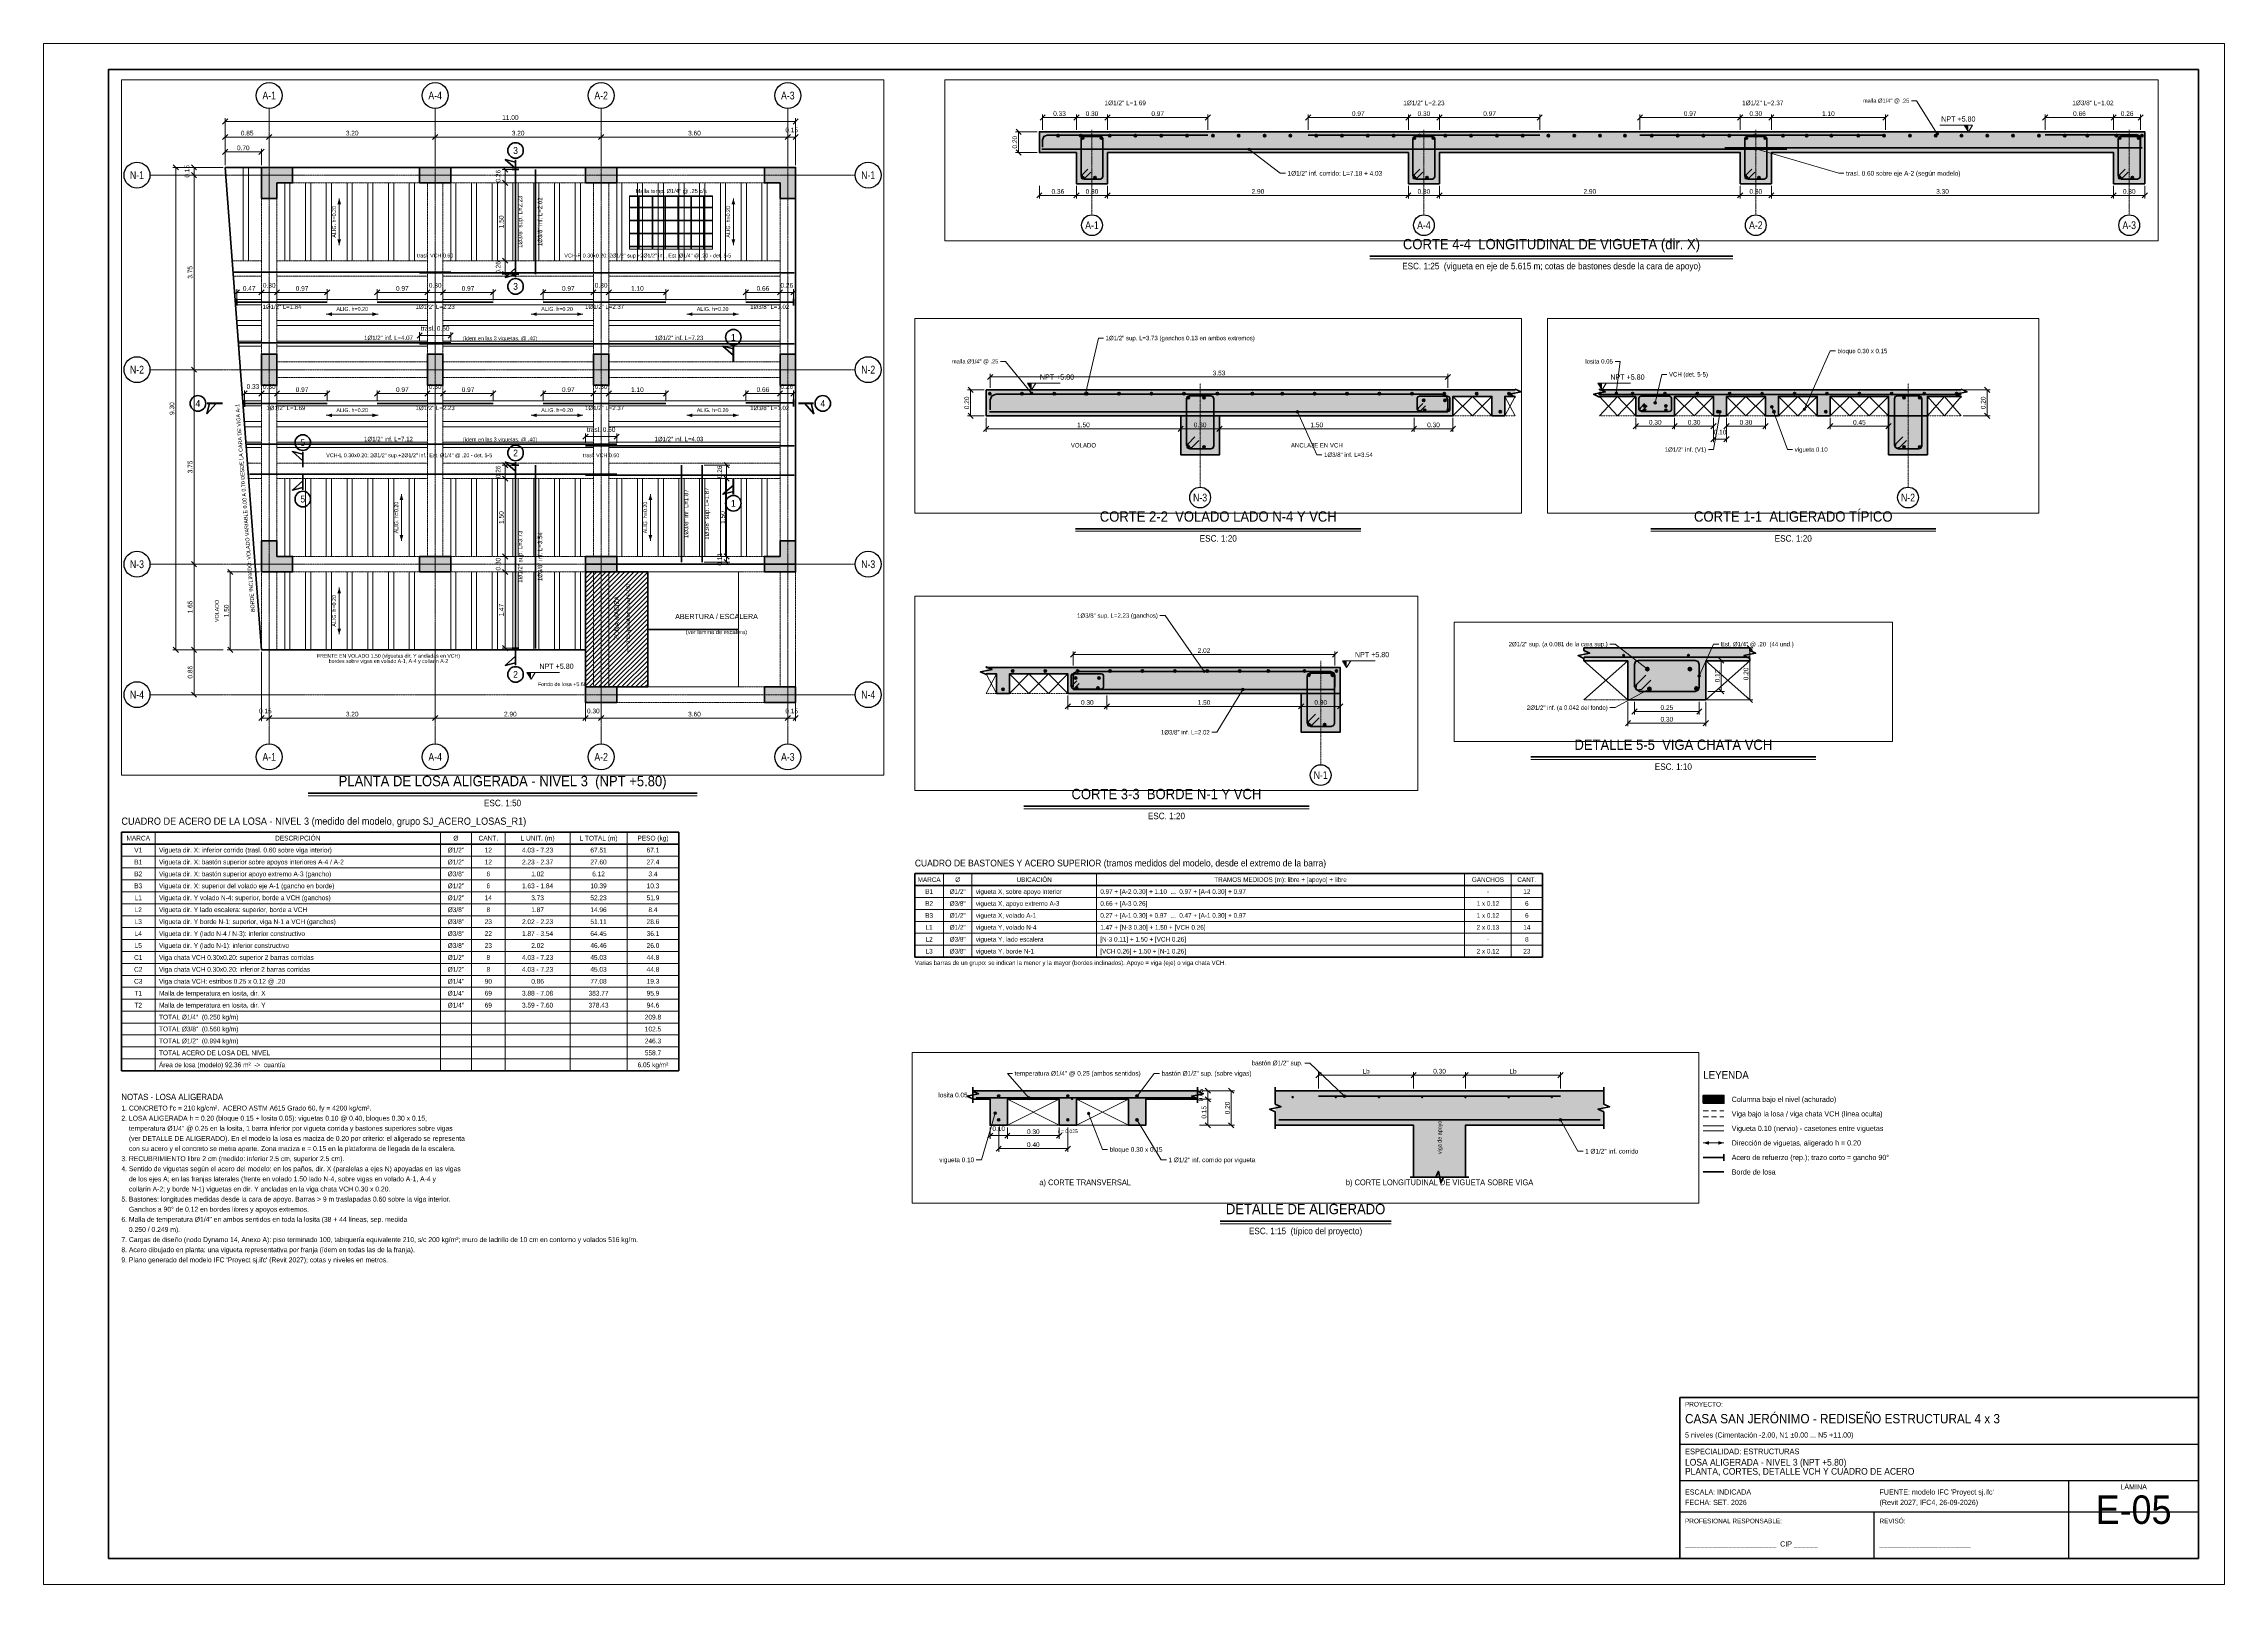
# Paper-space layout 'E-05' of a CAD drawing. Header units: metres, sheet in millimetres. Extents: x 0 to 841, y 0 to 594.
# The model-space entities are those that its viewports show. They can reach past a viewport. Long polylines and large blocks are cut down to what shows.
import ezdxf
from ezdxf.enums import TextEntityAlignment as Align

# ---------------------------------------------------------------- set-up
doc = ezdxf.new("R2010")
doc.units = ezdxf.units.M
for name, pattern in [('EJE20', [0.35, 0.24, -0.04, 0.03, -0.04]), ('EJE25', [0.4375, 0.3, -0.05, 0.0375, -0.05]), ('EJE50', [0.875, 0.6, -0.1, 0.075, -0.1]), ('OCULTA20', [0.09, 0.06, -0.03]), ('OCULTA50', [0.225, 0.15, -0.075])]:
    doc.linetypes.add(name, pattern=pattern)
for name, color, linetype, lineweight in [('E-ACERO', 1, 'Continuous', 35), ('E-ACERO-TXT', 7, 'Continuous', 18), ('E-COLUMNA', 7, 'Continuous', 50), ('E-COLUMNA-ACH', 252, 'Continuous', 0), ('E-CORTE', 7, 'Continuous', 50), ('E-CORTE-ACH', 254, 'Continuous', 0), ('E-COTA', 7, 'Continuous', 13), ('E-EJES', 1, 'Continuous', 18), ('E-EJES-ID', 7, 'Continuous', 25), ('E-HOJA', 7, 'Continuous', 0), ('E-MARCO', 7, 'Continuous', 50), ('E-NIVEL', 7, 'Continuous', 18), ('E-OCULTO', 8, 'Continuous', 18), ('E-PROYECCION', 8, 'Continuous', 18), ('E-SECCION', 7, 'Continuous', 35), ('E-TABLA', 7, 'Continuous', 18), ('E-TEXTO', 7, 'Continuous', 18), ('E-TITULO', 7, 'Continuous', 35)]:
    doc.layers.add(name, color=color, linetype=linetype, lineweight=lineweight)
doc.layers.add('E-VPORT', color=7, linetype='Continuous', lineweight=13, plot=False)
doc.styles.add('ARIAL', font='arial.ttf')
doc.dimstyles.new('COTA10', dxfattribs={"dimtxt": 0.018, "dimasz": 0.012, "dimexe": 0.012, "dimexo": 0.008, "dimgap": 0.006, "dimtad": 1, "dimzin": 0, "dimdsep": 46, "dimtxsty": 'ARIAL', "dimtsz": 0.01, "dimcen": 2.5, "dimclrd": 7, "dimclre": 7, "dimclrt": 7, "dimazin": 3, "dimtfac": 1, "dimtmove": 2, "dimatfit": 3, "dimlwd": 13, "dimlwe": 13})
doc.dimstyles.new('COTA15', dxfattribs={"dimtxt": 0.027, "dimasz": 0.018, "dimexe": 0.018, "dimexo": 0.012, "dimgap": 0.009, "dimtad": 1, "dimzin": 0, "dimdsep": 46, "dimtxsty": 'ARIAL', "dimtsz": 0.015, "dimcen": 2.5, "dimclrd": 7, "dimclre": 7, "dimclrt": 7, "dimazin": 3, "dimtfac": 1, "dimtmove": 2, "dimatfit": 3, "dimlwd": 13, "dimlwe": 13})
doc.dimstyles.new('COTA20', dxfattribs={"dimtxt": 0.036, "dimasz": 0.024, "dimexe": 0.024, "dimexo": 0.016, "dimgap": 0.012, "dimtad": 1, "dimzin": 0, "dimdsep": 46, "dimtxsty": 'ARIAL', "dimtsz": 0.02, "dimcen": 2.5, "dimclrd": 7, "dimclre": 7, "dimclrt": 7, "dimazin": 3, "dimtfac": 1, "dimtmove": 2, "dimatfit": 3, "dimlwd": 13, "dimlwe": 13})
doc.dimstyles.new('COTA25', dxfattribs={"dimtxt": 0.045, "dimasz": 0.03, "dimexe": 0.03, "dimexo": 0.02, "dimgap": 0.015, "dimtad": 1, "dimzin": 0, "dimdsep": 46, "dimtxsty": 'ARIAL', "dimtsz": 0.025, "dimcen": 2.5, "dimclrd": 7, "dimclre": 7, "dimclrt": 7, "dimazin": 3, "dimtfac": 1, "dimtmove": 2, "dimatfit": 3, "dimlwd": 13, "dimlwe": 13})
doc.dimstyles.new('COTA50', dxfattribs={"dimtxt": 0.09, "dimasz": 0.06, "dimexe": 0.06, "dimexo": 0.04, "dimgap": 0.03, "dimtad": 1, "dimzin": 0, "dimdsep": 46, "dimtxsty": 'ARIAL', "dimtsz": 0.05, "dimcen": 2.5, "dimclrd": 7, "dimclre": 7, "dimclrt": 7, "dimazin": 3, "dimtfac": 1, "dimtmove": 2, "dimatfit": 3, "dimlwd": 13, "dimlwe": 13})

# ---------------------------------------------------------------- blocks, each defined once
blk = doc.blocks.new('_OBLIQUE')
at = {"color": 0, "linetype": 'BYBLOCK'}
blk.add_line((-0.5, -0.5), (0.5, 0.5), dxfattribs=at)
blk = doc.blocks.new('*D55')
at = {"color": 7, "lineweight": 13}
for p, q in [((-0.5075, 29.68), (-0.5075, 29.5575)), ((-0.15, 29.68), (-0.15, 29.5575)), ((-0.5075, 29.5875), (-0.15, 29.5875))]:
    blk.add_line(p, q, dxfattribs=at)
at = {"layer": 'Defpoints'}
for p in [(-0.5075, 29.7), (-0.15, 29.7), (-0.5075, 29.5875)]:
    blk.add_point(p, dxfattribs=at)
at = {"layer": 'E-COTA', "color": 7, "xscale": 0.05, "yscale": 0.05}
for p in [(-0.5075, 29.5875), (-0.15, 29.5875)]:
    blk.add_blockref('_OBLIQUE', p, dxfattribs=at)
at = {"layer": 'E-COTA', "color": 7, "insert": (-0.3288, 29.625), "char_height": 0.045, "attachment_point": 5, "style": 'ARIAL'}
blk.add_mtext('0.36', dxfattribs=at)
blk = doc.blocks.new('*D56')
at = {"color": 7, "lineweight": 13}
for p, q in [((-0.15, 29.68), (-0.15, 29.5575)), ((0.15, 29.68), (0.15, 29.5575)), ((-0.15, 29.5875), (0.15, 29.5875))]:
    blk.add_line(p, q, dxfattribs=at)
at = {"layer": 'Defpoints'}
for p in [(-0.15, 29.7), (0.15, 29.7), (-0.15, 29.5875)]:
    blk.add_point(p, dxfattribs=at)
at = {"layer": 'E-COTA', "color": 7, "xscale": 0.05, "yscale": 0.05}
for p in [(-0.15, 29.5875), (0.15, 29.5875)]:
    blk.add_blockref('_OBLIQUE', p, dxfattribs=at)
at = {"layer": 'E-COTA', "color": 7, "insert": (0, 29.625), "char_height": 0.045, "attachment_point": 5, "style": 'ARIAL'}
blk.add_mtext('0.30', dxfattribs=at)
blk = doc.blocks.new('*D57')
at = {"color": 7, "lineweight": 13}
for p, q in [((0.15, 29.68), (0.15, 29.5575)), ((3.05, 29.68), (3.05, 29.5575)), ((0.15, 29.5875), (3.05, 29.5875))]:
    blk.add_line(p, q, dxfattribs=at)
at = {"layer": 'Defpoints'}
for p in [(0.15, 29.7), (3.05, 29.7), (0.15, 29.5875)]:
    blk.add_point(p, dxfattribs=at)
at = {"layer": 'E-COTA', "color": 7, "xscale": 0.05, "yscale": 0.05}
for p in [(0.15, 29.5875), (3.05, 29.5875)]:
    blk.add_blockref('_OBLIQUE', p, dxfattribs=at)
at = {"layer": 'E-COTA', "color": 7, "insert": (1.6, 29.625), "char_height": 0.045, "attachment_point": 5, "style": 'ARIAL'}
blk.add_mtext('2.90', dxfattribs=at)
blk = doc.blocks.new('*D58')
at = {"color": 7, "lineweight": 13}
for p, q in [((3.05, 29.68), (3.05, 29.5575)), ((3.35, 29.68), (3.35, 29.5575)), ((3.05, 29.5875), (3.35, 29.5875))]:
    blk.add_line(p, q, dxfattribs=at)
at = {"layer": 'Defpoints'}
for p in [(3.05, 29.7), (3.35, 29.7), (3.05, 29.5875)]:
    blk.add_point(p, dxfattribs=at)
at = {"layer": 'E-COTA', "color": 7, "xscale": 0.05, "yscale": 0.05}
for p in [(3.05, 29.5875), (3.35, 29.5875)]:
    blk.add_blockref('_OBLIQUE', p, dxfattribs=at)
at = {"layer": 'E-COTA', "color": 7, "insert": (3.2, 29.625), "char_height": 0.045, "attachment_point": 5, "style": 'ARIAL'}
blk.add_mtext('0.30', dxfattribs=at)
blk = doc.blocks.new('*D59')
at = {"color": 7, "lineweight": 13}
for p, q in [((3.35, 29.68), (3.35, 29.5575)), ((6.25, 29.68), (6.25, 29.5575)), ((3.35, 29.5875), (6.25, 29.5875))]:
    blk.add_line(p, q, dxfattribs=at)
at = {"layer": 'Defpoints'}
for p in [(3.35, 29.7), (6.25, 29.7), (3.35, 29.5875)]:
    blk.add_point(p, dxfattribs=at)
at = {"layer": 'E-COTA', "color": 7, "xscale": 0.05, "yscale": 0.05}
for p in [(3.35, 29.5875), (6.25, 29.5875)]:
    blk.add_blockref('_OBLIQUE', p, dxfattribs=at)
at = {"layer": 'E-COTA', "color": 7, "insert": (4.8, 29.625), "char_height": 0.045, "attachment_point": 5, "style": 'ARIAL'}
blk.add_mtext('2.90', dxfattribs=at)
blk = doc.blocks.new('*D60')
at = {"color": 7, "lineweight": 13}
for p, q in [((6.25, 29.68), (6.25, 29.5575)), ((6.55, 29.68), (6.55, 29.5575)), ((6.25, 29.5875), (6.55, 29.5875))]:
    blk.add_line(p, q, dxfattribs=at)
at = {"layer": 'Defpoints'}
for p in [(6.25, 29.7), (6.55, 29.7), (6.25, 29.5875)]:
    blk.add_point(p, dxfattribs=at)
at = {"layer": 'E-COTA', "color": 7, "xscale": 0.05, "yscale": 0.05}
for p in [(6.25, 29.5875), (6.55, 29.5875)]:
    blk.add_blockref('_OBLIQUE', p, dxfattribs=at)
at = {"layer": 'E-COTA', "color": 7, "insert": (6.4, 29.625), "char_height": 0.045, "attachment_point": 5, "style": 'ARIAL'}
blk.add_mtext('0.30', dxfattribs=at)
blk = doc.blocks.new('*D61')
at = {"color": 7, "lineweight": 13}
for p, q in [((6.55, 29.68), (6.55, 29.5575)), ((9.85, 29.68), (9.85, 29.5575)), ((6.55, 29.5875), (9.85, 29.5875))]:
    blk.add_line(p, q, dxfattribs=at)
at = {"layer": 'Defpoints'}
for p in [(6.55, 29.7), (9.85, 29.7), (6.55, 29.5875)]:
    blk.add_point(p, dxfattribs=at)
at = {"layer": 'E-COTA', "color": 7, "xscale": 0.05, "yscale": 0.05}
for p in [(6.55, 29.5875), (9.85, 29.5875)]:
    blk.add_blockref('_OBLIQUE', p, dxfattribs=at)
at = {"layer": 'E-COTA', "color": 7, "insert": (8.2, 29.625), "char_height": 0.045, "attachment_point": 5, "style": 'ARIAL'}
blk.add_mtext('3.30', dxfattribs=at)
blk = doc.blocks.new('*D62')
at = {"color": 7, "lineweight": 13}
for p, q in [((9.85, 29.68), (9.85, 29.5575)), ((10.15, 29.68), (10.15, 29.5575)), ((9.85, 29.5875), (10.15, 29.5875))]:
    blk.add_line(p, q, dxfattribs=at)
at = {"layer": 'Defpoints'}
for p in [(9.85, 29.7), (10.15, 29.7), (9.85, 29.5875)]:
    blk.add_point(p, dxfattribs=at)
at = {"layer": 'E-COTA', "color": 7, "xscale": 0.05, "yscale": 0.05}
for p in [(9.85, 29.5875), (10.15, 29.5875)]:
    blk.add_blockref('_OBLIQUE', p, dxfattribs=at)
at = {"layer": 'E-COTA', "color": 7, "insert": (10, 29.625), "char_height": 0.045, "attachment_point": 5, "style": 'ARIAL'}
blk.add_mtext('0.30', dxfattribs=at)
blk = doc.blocks.new('*D63')
at = {"color": 7, "lineweight": 13}
for p, q in [((9.19, 30.22), (9.19, 30.3675)), ((9.85, 30.22), (9.85, 30.3675)), ((9.19, 30.3375), (9.85, 30.3375))]:
    blk.add_line(p, q, dxfattribs=at)
at = {"layer": 'Defpoints'}
for p in [(9.19, 30.3375), (9.19, 30.2), (9.85, 30.2)]:
    blk.add_point(p, dxfattribs=at)
at = {"layer": 'E-COTA', "color": 7, "xscale": 0.05, "yscale": 0.05}
for p in [(9.19, 30.3375), (9.85, 30.3375)]:
    blk.add_blockref('_OBLIQUE', p, dxfattribs=at)
at = {"layer": 'E-COTA', "color": 7, "insert": (9.52, 30.375), "char_height": 0.045, "attachment_point": 5, "style": 'ARIAL'}
blk.add_mtext('0.66', dxfattribs=at)
blk = doc.blocks.new('*D64')
at = {"color": 7, "lineweight": 13}
for p, q in [((9.85, 30.22), (9.85, 30.3675)), ((10.11, 30.22), (10.11, 30.3675)), ((9.85, 30.3375), (10.11, 30.3375))]:
    blk.add_line(p, q, dxfattribs=at)
at = {"layer": 'Defpoints'}
for p in [(9.85, 30.3375), (9.85, 30.2), (10.11, 30.2)]:
    blk.add_point(p, dxfattribs=at)
at = {"layer": 'E-COTA', "color": 7, "xscale": 0.05, "yscale": 0.05}
for p in [(9.85, 30.3375), (10.11, 30.3375)]:
    blk.add_blockref('_OBLIQUE', p, dxfattribs=at)
at = {"layer": 'E-COTA', "color": 7, "insert": (9.98, 30.375), "char_height": 0.045, "attachment_point": 5, "style": 'ARIAL'}
blk.add_mtext('0.26', dxfattribs=at)
blk = doc.blocks.new('*D65')
at = {"color": 7, "lineweight": 13}
for p, q in [((5.2833, 30.22), (5.2833, 30.3675)), ((6.25, 30.22), (6.25, 30.3675)), ((5.2833, 30.3375), (6.25, 30.3375))]:
    blk.add_line(p, q, dxfattribs=at)
at = {"layer": 'Defpoints'}
for p in [(5.2833, 30.3375), (5.2833, 30.2), (6.25, 30.2)]:
    blk.add_point(p, dxfattribs=at)
at = {"layer": 'E-COTA', "color": 7, "xscale": 0.05, "yscale": 0.05}
for p in [(5.2833, 30.3375), (6.25, 30.3375)]:
    blk.add_blockref('_OBLIQUE', p, dxfattribs=at)
at = {"layer": 'E-COTA', "color": 7, "insert": (5.7667, 30.375), "char_height": 0.045, "attachment_point": 5, "style": 'ARIAL'}
blk.add_mtext('0.97', dxfattribs=at)
blk = doc.blocks.new('*D66')
at = {"color": 7, "lineweight": 13}
for p, q in [((6.25, 30.22), (6.25, 30.3675)), ((6.55, 30.22), (6.55, 30.3675)), ((6.25, 30.3375), (6.55, 30.3375))]:
    blk.add_line(p, q, dxfattribs=at)
at = {"layer": 'Defpoints'}
for p in [(6.25, 30.3375), (6.25, 30.2), (6.55, 30.2)]:
    blk.add_point(p, dxfattribs=at)
at = {"layer": 'E-COTA', "color": 7, "xscale": 0.05, "yscale": 0.05}
for p in [(6.25, 30.3375), (6.55, 30.3375)]:
    blk.add_blockref('_OBLIQUE', p, dxfattribs=at)
at = {"layer": 'E-COTA', "color": 7, "insert": (6.4, 30.375), "char_height": 0.045, "attachment_point": 5, "style": 'ARIAL'}
blk.add_mtext('0.30', dxfattribs=at)
blk = doc.blocks.new('*D67')
at = {"color": 7, "lineweight": 13}
for p, q in [((6.55, 30.22), (6.55, 30.3675)), ((7.65, 30.22), (7.65, 30.3675)), ((6.55, 30.3375), (7.65, 30.3375))]:
    blk.add_line(p, q, dxfattribs=at)
at = {"layer": 'Defpoints'}
for p in [(6.55, 30.3375), (6.55, 30.2), (7.65, 30.2)]:
    blk.add_point(p, dxfattribs=at)
at = {"layer": 'E-COTA', "color": 7, "xscale": 0.05, "yscale": 0.05}
for p in [(6.55, 30.3375), (7.65, 30.3375)]:
    blk.add_blockref('_OBLIQUE', p, dxfattribs=at)
at = {"layer": 'E-COTA', "color": 7, "insert": (7.1, 30.375), "char_height": 0.045, "attachment_point": 5, "style": 'ARIAL'}
blk.add_mtext('1.10', dxfattribs=at)
blk = doc.blocks.new('*D68')
at = {"color": 7, "lineweight": 13}
for p, q in [((2.0833, 30.22), (2.0833, 30.3675)), ((3.05, 30.22), (3.05, 30.3675)), ((2.0833, 30.3375), (3.05, 30.3375))]:
    blk.add_line(p, q, dxfattribs=at)
at = {"layer": 'Defpoints'}
for p in [(2.0833, 30.3375), (2.0833, 30.2), (3.05, 30.2)]:
    blk.add_point(p, dxfattribs=at)
at = {"layer": 'E-COTA', "color": 7, "xscale": 0.05, "yscale": 0.05}
for p in [(2.0833, 30.3375), (3.05, 30.3375)]:
    blk.add_blockref('_OBLIQUE', p, dxfattribs=at)
at = {"layer": 'E-COTA', "color": 7, "insert": (2.5667, 30.375), "char_height": 0.045, "attachment_point": 5, "style": 'ARIAL'}
blk.add_mtext('0.97', dxfattribs=at)
blk = doc.blocks.new('*D69')
at = {"color": 7, "lineweight": 13}
for p, q in [((3.05, 30.22), (3.05, 30.3675)), ((3.35, 30.22), (3.35, 30.3675)), ((3.05, 30.3375), (3.35, 30.3375))]:
    blk.add_line(p, q, dxfattribs=at)
at = {"layer": 'Defpoints'}
for p in [(3.05, 30.3375), (3.05, 30.2), (3.35, 30.2)]:
    blk.add_point(p, dxfattribs=at)
at = {"layer": 'E-COTA', "color": 7, "xscale": 0.05, "yscale": 0.05}
for p in [(3.05, 30.3375), (3.35, 30.3375)]:
    blk.add_blockref('_OBLIQUE', p, dxfattribs=at)
at = {"layer": 'E-COTA', "color": 7, "insert": (3.2, 30.375), "char_height": 0.045, "attachment_point": 5, "style": 'ARIAL'}
blk.add_mtext('0.30', dxfattribs=at)
blk = doc.blocks.new('*D70')
at = {"color": 7, "lineweight": 13}
for p, q in [((3.35, 30.22), (3.35, 30.3675)), ((4.3167, 30.22), (4.3167, 30.3675)), ((3.35, 30.3375), (4.3167, 30.3375))]:
    blk.add_line(p, q, dxfattribs=at)
at = {"layer": 'Defpoints'}
for p in [(3.35, 30.3375), (3.35, 30.2), (4.3167, 30.2)]:
    blk.add_point(p, dxfattribs=at)
at = {"layer": 'E-COTA', "color": 7, "xscale": 0.05, "yscale": 0.05}
for p in [(3.35, 30.3375), (4.3167, 30.3375)]:
    blk.add_blockref('_OBLIQUE', p, dxfattribs=at)
at = {"layer": 'E-COTA', "color": 7, "insert": (3.8333, 30.375), "char_height": 0.045, "attachment_point": 5, "style": 'ARIAL'}
blk.add_mtext('0.97', dxfattribs=at)
blk = doc.blocks.new('*D71')
at = {"color": 7, "lineweight": 13}
for p, q in [((-0.4761, 30.22), (-0.4761, 30.3675)), ((-0.15, 30.22), (-0.15, 30.3675)), ((-0.4761, 30.3375), (-0.15, 30.3375))]:
    blk.add_line(p, q, dxfattribs=at)
at = {"layer": 'Defpoints'}
for p in [(-0.4761, 30.3375), (-0.4761, 30.2), (-0.15, 30.2)]:
    blk.add_point(p, dxfattribs=at)
at = {"layer": 'E-COTA', "color": 7, "xscale": 0.05, "yscale": 0.05}
for p in [(-0.4761, 30.3375), (-0.15, 30.3375)]:
    blk.add_blockref('_OBLIQUE', p, dxfattribs=at)
at = {"layer": 'E-COTA', "color": 7, "insert": (-0.313, 30.375), "char_height": 0.045, "attachment_point": 5, "style": 'ARIAL'}
blk.add_mtext('0.33', dxfattribs=at)
blk = doc.blocks.new('*D72')
at = {"color": 7, "lineweight": 13}
for p, q in [((-0.15, 30.22), (-0.15, 30.3675)), ((0.15, 30.22), (0.15, 30.3675)), ((-0.15, 30.3375), (0.15, 30.3375))]:
    blk.add_line(p, q, dxfattribs=at)
at = {"layer": 'Defpoints'}
for p in [(-0.15, 30.3375), (-0.15, 30.2), (0.15, 30.2)]:
    blk.add_point(p, dxfattribs=at)
at = {"layer": 'E-COTA', "color": 7, "xscale": 0.05, "yscale": 0.05}
for p in [(-0.15, 30.3375), (0.15, 30.3375)]:
    blk.add_blockref('_OBLIQUE', p, dxfattribs=at)
at = {"layer": 'E-COTA', "color": 7, "insert": (0, 30.375), "char_height": 0.045, "attachment_point": 5, "style": 'ARIAL'}
blk.add_mtext('0.30', dxfattribs=at)
blk = doc.blocks.new('*D73')
at = {"color": 7, "lineweight": 13}
for p, q in [((0.15, 30.22), (0.15, 30.3675)), ((1.1167, 30.22), (1.1167, 30.3675)), ((0.15, 30.3375), (1.1167, 30.3375))]:
    blk.add_line(p, q, dxfattribs=at)
at = {"layer": 'Defpoints'}
for p in [(0.15, 30.3375), (0.15, 30.2), (1.1167, 30.2)]:
    blk.add_point(p, dxfattribs=at)
at = {"layer": 'E-COTA', "color": 7, "xscale": 0.05, "yscale": 0.05}
for p in [(0.15, 30.3375), (1.1167, 30.3375)]:
    blk.add_blockref('_OBLIQUE', p, dxfattribs=at)
at = {"layer": 'E-COTA', "color": 7, "insert": (0.6333, 30.375), "char_height": 0.045, "attachment_point": 5, "style": 'ARIAL'}
blk.add_mtext('0.97', dxfattribs=at)
blk = doc.blocks.new('*D74')
at = {"color": 7, "lineweight": 13}
for p, q in [((-0.5275, 30.2), (-0.7375, 30.2)), ((-0.7075, 30), (-0.7075, 30.2)), ((-0.5275, 30), (-0.7375, 30))]:
    blk.add_line(p, q, dxfattribs=at)
at = {"layer": 'Defpoints'}
for p in [(-0.5075, 30.2), (-0.7075, 30), (-0.5075, 30)]:
    blk.add_point(p, dxfattribs=at)
at = {"layer": 'E-COTA', "color": 7, "xscale": 0.05, "yscale": 0.05, "rotation": 90}
for p in [(-0.7075, 30.2), (-0.7075, 30)]:
    blk.add_blockref('_OBLIQUE', p, dxfattribs=at)
at = {"layer": 'E-COTA', "color": 7, "insert": (-0.745, 30.1), "char_height": 0.045, "attachment_point": 5, "rotation": 90, "style": 'ARIAL'}
blk.add_mtext('0.20', dxfattribs=at)
blk = doc.blocks.new('*D94')
at = {"color": 7, "lineweight": 13}
for p, q in [((124.473, 0.152), (124.537, 0.152)), ((124.525, 0.0327), (124.525, 0.152)), ((124.473, 0.0327), (124.537, 0.0327))]:
    blk.add_line(p, q, dxfattribs=at)
at = {"layer": 'Defpoints'}
for p in [(124.465, 0.152), (124.465, 0.0327), (124.525, 0.0327)]:
    blk.add_point(p, dxfattribs=at)
at = {"layer": 'E-COTA', "color": 7, "xscale": 0.02, "yscale": 0.02, "rotation": 90}
for p in [(124.525, 0.152), (124.525, 0.0327)]:
    blk.add_blockref('_OBLIQUE', p, dxfattribs=at)
at = {"layer": 'E-COTA', "color": 7, "insert": (124.51, 0.0923), "char_height": 0.018, "attachment_point": 5, "rotation": 90, "style": 'ARIAL'}
blk.add_mtext('0.12', dxfattribs=at)

msp = doc.modelspace()

# ---------------------------------------------------------------- hatches: boundary and pattern name
at = {"layer": 'E-ACERO'}
h = msp.add_hatch(color=256, dxfattribs=at)
edge = h.paths.add_edge_path()
edge.add_arc((-0.3273, 30.1641), 0.0113, 0, 360)
h = msp.add_hatch(color=256, dxfattribs=at)
edge = h.paths.add_edge_path()
edge.add_arc((-0.1084, 30.1641), 0.0113, 0, 360)
h = msp.add_hatch(color=256, dxfattribs=at)
edge = h.paths.add_edge_path()
edge.add_arc((-0.0909, 30.1409), 0.0113, 0, 360)
h = msp.add_hatch(color=256, dxfattribs=at)
edge = h.paths.add_edge_path()
edge.add_arc((0.0909, 30.1409), 0.0113, 0, 360)
h = msp.add_hatch(color=256, dxfattribs=at)
edge = h.paths.add_edge_path()
edge.add_arc((0.1705, 30.1641), 0.0113, 0, 360)
h = msp.add_hatch(color=256, dxfattribs=at)
edge = h.paths.add_edge_path()
edge.add_arc((0.4193, 30.1641), 0.0113, 0, 360)
h = msp.add_hatch(color=256, dxfattribs=at)
edge = h.paths.add_edge_path()
edge.add_arc((0.6682, 30.1641), 0.0113, 0, 360)
h = msp.add_hatch(color=256, dxfattribs=at)
edge = h.paths.add_edge_path()
edge.add_arc((0.917, 30.1641), 0.0113, 0, 360)
h = msp.add_hatch(color=256, dxfattribs=at)
edge = h.paths.add_edge_path()
edge.add_arc((1.1659, 30.1641), 0.0113, 0, 360)
h = msp.add_hatch(color=256, dxfattribs=at)
edge = h.paths.add_edge_path()
edge.add_arc((1.4148, 30.1641), 0.0113, 0, 360)
h = msp.add_hatch(color=256, dxfattribs=at)
edge = h.paths.add_edge_path()
edge.add_arc((1.6636, 30.1641), 0.0113, 0, 360)
h = msp.add_hatch(color=256, dxfattribs=at)
edge = h.paths.add_edge_path()
edge.add_arc((1.9125, 30.1641), 0.0113, 0, 360)
h = msp.add_hatch(color=256, dxfattribs=at)
edge = h.paths.add_edge_path()
edge.add_arc((2.1614, 30.1641), 0.0113, 0, 360)
h = msp.add_hatch(color=256, dxfattribs=at)
edge = h.paths.add_edge_path()
edge.add_arc((2.4102, 30.1641), 0.0113, 0, 360)
h = msp.add_hatch(color=256, dxfattribs=at)
edge = h.paths.add_edge_path()
edge.add_arc((2.6591, 30.1641), 0.0113, 0, 360)
h = msp.add_hatch(color=256, dxfattribs=at)
edge = h.paths.add_edge_path()
edge.add_arc((2.908, 30.1641), 0.0113, 0, 360)
h = msp.add_hatch(color=256, dxfattribs=at)
edge = h.paths.add_edge_path()
edge.add_arc((3.109, 30.1409), 0.0113, 0, 360)
h = msp.add_hatch(color=256, dxfattribs=at)
edge = h.paths.add_edge_path()
edge.add_arc((3.1568, 30.1641), 0.0113, 0, 360)
h = msp.add_hatch(color=256, dxfattribs=at)
edge = h.paths.add_edge_path()
edge.add_arc((3.2909, 30.1409), 0.0113, 0, 360)
h = msp.add_hatch(color=256, dxfattribs=at)
edge = h.paths.add_edge_path()
edge.add_arc((3.4057, 30.1641), 0.0113, 0, 360)
h = msp.add_hatch(color=256, dxfattribs=at)
edge = h.paths.add_edge_path()
edge.add_arc((3.6545, 30.1641), 0.0113, 0, 360)
h = msp.add_hatch(color=256, dxfattribs=at)
edge = h.paths.add_edge_path()
edge.add_arc((3.9034, 30.1641), 0.0113, 0, 360)
h = msp.add_hatch(color=256, dxfattribs=at)
edge = h.paths.add_edge_path()
edge.add_arc((4.1523, 30.1641), 0.0113, 0, 360)
h = msp.add_hatch(color=256, dxfattribs=at)
edge = h.paths.add_edge_path()
edge.add_arc((4.4011, 30.1641), 0.0113, 0, 360)
h = msp.add_hatch(color=256, dxfattribs=at)
edge = h.paths.add_edge_path()
edge.add_arc((4.65, 30.1641), 0.0113, 0, 360)
h = msp.add_hatch(color=256, dxfattribs=at)
edge = h.paths.add_edge_path()
edge.add_arc((4.8989, 30.1641), 0.0113, 0, 360)
h = msp.add_hatch(color=256, dxfattribs=at)
edge = h.paths.add_edge_path()
edge.add_arc((5.1377, 30.1641), 0.0113, 0, 360)
h = msp.add_hatch(color=256, dxfattribs=at)
edge = h.paths.add_edge_path()
edge.add_arc((5.3966, 30.1641), 0.0113, 0, 360)
h = msp.add_hatch(color=256, dxfattribs=at)
edge = h.paths.add_edge_path()
edge.add_arc((5.6455, 30.1641), 0.0113, 0, 360)
h = msp.add_hatch(color=256, dxfattribs=at)
edge = h.paths.add_edge_path()
edge.add_arc((5.8943, 30.1641), 0.0113, 0, 360)
h = msp.add_hatch(color=256, dxfattribs=at)
edge = h.paths.add_edge_path()
edge.add_arc((6.1432, 30.1641), 0.0113, 0, 360)
h = msp.add_hatch(color=256, dxfattribs=at)
edge = h.paths.add_edge_path()
edge.add_arc((6.3091, 30.1409), 0.0113, 0, 360)
h = msp.add_hatch(color=256, dxfattribs=at)
edge = h.paths.add_edge_path()
edge.add_arc((6.392, 30.1641), 0.0113, 0, 360)
h = msp.add_hatch(color=256, dxfattribs=at)
edge = h.paths.add_edge_path()
edge.add_arc((6.491, 30.1409), 0.0113, 0, 360)
h = msp.add_hatch(color=256, dxfattribs=at)
edge = h.paths.add_edge_path()
edge.add_arc((6.6609, 30.1641), 0.0113, 0, 360)
h = msp.add_hatch(color=256, dxfattribs=at)
edge = h.paths.add_edge_path()
edge.add_arc((6.8898, 30.1641), 0.0113, 0, 360)
h = msp.add_hatch(color=256, dxfattribs=at)
edge = h.paths.add_edge_path()
edge.add_arc((7.1286, 30.1641), 0.0113, 0, 360)
h = msp.add_hatch(color=256, dxfattribs=at)
edge = h.paths.add_edge_path()
edge.add_arc((7.3875, 30.1641), 0.0113, 0, 360)
h = msp.add_hatch(color=256, dxfattribs=at)
edge = h.paths.add_edge_path()
edge.add_arc((7.6364, 30.1641), 0.0113, 0, 360)
h = msp.add_hatch(color=256, dxfattribs=at)
edge = h.paths.add_edge_path()
edge.add_arc((7.8852, 30.1641), 0.0113, 0, 360)
h = msp.add_hatch(color=256, dxfattribs=at)
edge = h.paths.add_edge_path()
edge.add_arc((8.1341, 30.1641), 0.0113, 0, 360)
h = msp.add_hatch(color=256, dxfattribs=at)
edge = h.paths.add_edge_path()
edge.add_arc((8.383, 30.1641), 0.0113, 0, 360)
h = msp.add_hatch(color=256, dxfattribs=at)
edge = h.paths.add_edge_path()
edge.add_arc((8.6318, 30.1641), 0.0113, 0, 360)
h = msp.add_hatch(color=256, dxfattribs=at)
edge = h.paths.add_edge_path()
edge.add_arc((8.8807, 30.1641), 0.0113, 0, 360)
h = msp.add_hatch(color=256, dxfattribs=at)
edge = h.paths.add_edge_path()
edge.add_arc((9.1295, 30.1641), 0.0113, 0, 360)
h = msp.add_hatch(color=256, dxfattribs=at)
edge = h.paths.add_edge_path()
edge.add_arc((9.3784, 30.1641), 0.0113, 0, 360)
h = msp.add_hatch(color=256, dxfattribs=at)
edge = h.paths.add_edge_path()
edge.add_arc((9.5973, 30.1641), 0.0113, 0, 360)
h = msp.add_hatch(color=256, dxfattribs=at)
edge = h.paths.add_edge_path()
edge.add_arc((9.8761, 30.1641), 0.0113, 0, 360)
h = msp.add_hatch(color=256, dxfattribs=at)
edge = h.paths.add_edge_path()
edge.add_arc((9.9091, 30.1409), 0.0113, 0, 360)
h = msp.add_hatch(color=256, dxfattribs=at)
edge = h.paths.add_edge_path()
edge.add_arc((10.0909, 30.1409), 0.0113, 0, 360)
h = msp.add_hatch(color=256, dxfattribs=at)
edge = h.paths.add_edge_path()
edge.add_arc((10.1218, 30.1641), 0.0113, 0, 360)
h = msp.add_hatch(color=256, dxfattribs=at)
edge = h.paths.add_edge_path()
edge.add_arc((-0.0909, 29.759), 0.0113, 0, 360)
h = msp.add_hatch(color=256, dxfattribs=at)
edge = h.paths.add_edge_path()
edge.add_arc((0.0303, 29.759), 0.0113, 0, 360)
h = msp.add_hatch(color=256, dxfattribs=at)
edge = h.paths.add_edge_path()
edge.add_arc((3.109, 29.759), 0.0113, 0, 360)
h = msp.add_hatch(color=256, dxfattribs=at)
edge = h.paths.add_edge_path()
edge.add_arc((3.2303, 29.759), 0.0113, 0, 360)
h = msp.add_hatch(color=256, dxfattribs=at)
edge = h.paths.add_edge_path()
edge.add_arc((6.3091, 29.759), 0.0113, 0, 360)
h = msp.add_hatch(color=256, dxfattribs=at)
edge = h.paths.add_edge_path()
edge.add_arc((6.4303, 29.759), 0.0113, 0, 360)
h = msp.add_hatch(color=256, dxfattribs=at)
edge = h.paths.add_edge_path()
edge.add_arc((9.9091, 29.759), 0.0113, 0, 360)
h = msp.add_hatch(color=256, dxfattribs=at)
edge = h.paths.add_edge_path()
edge.add_arc((10.0303, 29.759), 0.0113, 0, 360)
h = msp.add_hatch(color=256, dxfattribs=at)
edge = h.paths.add_edge_path()
edge.add_arc((33.89, 0.1718), 0.009, 0, 360)
h = msp.add_hatch(color=256, dxfattribs=at)
edge = h.paths.add_edge_path()
edge.add_arc((34.14, 0.1718), 0.009, 0, 360)
h = msp.add_hatch(color=256, dxfattribs=at)
edge = h.paths.add_edge_path()
edge.add_arc((34.39, 0.1718), 0.009, 0, 360)
h = msp.add_hatch(color=256, dxfattribs=at)
edge = h.paths.add_edge_path()
edge.add_arc((34.64, 0.1718), 0.009, 0, 360)
h = msp.add_hatch(color=256, dxfattribs=at)
edge = h.paths.add_edge_path()
edge.add_arc((34.89, 0.1718), 0.009, 0, 360)
h = msp.add_hatch(color=256, dxfattribs=at)
edge = h.paths.add_edge_path()
edge.add_arc((35.14, 0.1718), 0.009, 0, 360)
h = msp.add_hatch(color=256, dxfattribs=at)
edge = h.paths.add_edge_path()
edge.add_arc((35.39, 0.1718), 0.009, 0, 360)
h = msp.add_hatch(color=256, dxfattribs=at)
edge = h.paths.add_edge_path()
edge.add_arc((35.64, 0.1718), 0.009, 0, 360)
h = msp.add_hatch(color=256, dxfattribs=at)
edge = h.paths.add_edge_path()
edge.add_arc((35.89, 0.1718), 0.009, 0, 360)
h = msp.add_hatch(color=256, dxfattribs=at)
edge = h.paths.add_edge_path()
edge.add_arc((36.14, 0.1718), 0.009, 0, 360)
h = msp.add_hatch(color=256, dxfattribs=at)
edge = h.paths.add_edge_path()
edge.add_arc((36.39, 0.1718), 0.009, 0, 360)
h = msp.add_hatch(color=256, dxfattribs=at)
edge = h.paths.add_edge_path()
edge.add_arc((36.64, 0.1718), 0.009, 0, 360)
h = msp.add_hatch(color=256, dxfattribs=at)
edge = h.paths.add_edge_path()
edge.add_arc((60.8931, 0.1718), 0.009, 0, 360)
h = msp.add_hatch(color=256, dxfattribs=at)
edge = h.paths.add_edge_path()
edge.add_arc((61.14, 0.1718), 0.009, 0, 360)
h = msp.add_hatch(color=256, dxfattribs=at)
edge = h.paths.add_edge_path()
edge.add_arc((61.39, 0.1718), 0.009, 0, 360)
h = msp.add_hatch(color=256, dxfattribs=at)
edge = h.paths.add_edge_path()
edge.add_arc((61.64, 0.1718), 0.009, 0, 360)
h = msp.add_hatch(color=256, dxfattribs=at)
edge = h.paths.add_edge_path()
edge.add_arc((61.89, 0.1718), 0.009, 0, 360)
h = msp.add_hatch(color=256, dxfattribs=at)
edge = h.paths.add_edge_path()
edge.add_arc((62.14, 0.1718), 0.009, 0, 360)
h = msp.add_hatch(color=256, dxfattribs=at)
edge = h.paths.add_edge_path()
edge.add_arc((62.39, 0.1718), 0.009, 0, 360)
h = msp.add_hatch(color=256, dxfattribs=at)
edge = h.paths.add_edge_path()
edge.add_arc((62.6483, 0.1718), 0.009, 0, 360)
h = msp.add_hatch(color=256, dxfattribs=at)
edge = h.paths.add_edge_path()
edge.add_arc((62.9183, 0.1718), 0.009, 0, 360)
h = msp.add_hatch(color=256, dxfattribs=at)
edge = h.paths.add_edge_path()
edge.add_arc((63.1483, 0.1718), 0.009, 0, 360)
h = msp.add_hatch(color=256, dxfattribs=at)
edge = h.paths.add_edge_path()
edge.add_arc((63.3983, 0.1718), 0.009, 0, 360)
h = msp.add_hatch(color=256, dxfattribs=at)
edge = h.paths.add_edge_path()
edge.add_arc((63.6483, 0.1718), 0.009, 0, 360)
h = msp.add_hatch(color=256, dxfattribs=at)
edge = h.paths.add_edge_path()
edge.add_arc((63.8983, 0.1718), 0.009, 0, 360)
h = msp.add_hatch(color=256, dxfattribs=at)
edge = h.paths.add_edge_path()
edge.add_arc((64.1483, 0.1718), 0.009, 0, 360)
h = msp.add_hatch(color=256, dxfattribs=at)
edge = h.paths.add_edge_path()
edge.add_arc((64.3983, 0.1718), 0.009, 0, 360)
h = msp.add_hatch(color=256, dxfattribs=at)
edge = h.paths.add_edge_path()
edge.add_arc((64.6483, 0.1718), 0.009, 0, 360)
h = msp.add_hatch(color=256, dxfattribs=at)
edge = h.paths.add_edge_path()
edge.add_arc((64.8983, 0.1718), 0.009, 0, 360)
h = msp.add_hatch(color=256, dxfattribs=at)
edge = h.paths.add_edge_path()
edge.add_arc((97.64, 0.1718), 0.009, 0, 360)
h = msp.add_hatch(color=256, dxfattribs=at)
edge = h.paths.add_edge_path()
edge.add_arc((97.89, 0.1718), 0.009, 0, 360)
h = msp.add_hatch(color=256, dxfattribs=at)
edge = h.paths.add_edge_path()
edge.add_arc((98.14, 0.1718), 0.009, 0, 360)
h = msp.add_hatch(color=256, dxfattribs=at)
edge = h.paths.add_edge_path()
edge.add_arc((98.39, 0.1718), 0.009, 0, 360)
h = msp.add_hatch(color=256, dxfattribs=at)
edge = h.paths.add_edge_path()
edge.add_arc((98.64, 0.1718), 0.009, 0, 360)
h = msp.add_hatch(color=256, dxfattribs=at)
edge = h.paths.add_edge_path()
edge.add_arc((98.89, 0.1718), 0.009, 0, 360)
h = msp.add_hatch(color=256, dxfattribs=at)
edge = h.paths.add_edge_path()
edge.add_arc((99.14, 0.1718), 0.009, 0, 360)
h = msp.add_hatch(color=256, dxfattribs=at)
edge = h.paths.add_edge_path()
edge.add_arc((99.39, 0.1718), 0.009, 0, 360)
h = msp.add_hatch(color=256, dxfattribs=at)
edge = h.paths.add_edge_path()
edge.add_arc((99.61, 0.1718), 0.009, 0, 360)
h = msp.add_hatch(color=256, dxfattribs=at)
edge = h.paths.add_edge_path()
edge.add_arc((99.89, 0.1718), 0.009, 0, 360)
h = msp.add_hatch(color=256, dxfattribs=at)
edge = h.paths.add_edge_path()
edge.add_arc((100.1368, 0.1718), 0.009, 0, 360)
h = msp.add_hatch(color=256, dxfattribs=at)
edge = h.paths.add_edge_path()
edge.add_arc((124.1483, 0.1718), 0.00318, 0, 360)
h = msp.add_hatch(color=256, dxfattribs=at)
edge = h.paths.add_edge_path()
edge.add_arc((124.3983, 0.1718), 0.00318, 0, 360)
h = msp.add_hatch(color=256, dxfattribs=at)
edge = h.paths.add_edge_path()
edge.add_arc((36.2346, 0.1409), 0.00953, 0, 360)
h = msp.add_hatch(color=256, dxfattribs=at)
edge = h.paths.add_edge_path()
edge.add_arc((36.3559, 0.1409), 0.00953, 0, 360)
h = msp.add_hatch(color=256, dxfattribs=at)
edge = h.paths.add_edge_path()
edge.add_arc((62.424, 0.1409), 0.00953, 0, 360)
h = msp.add_hatch(color=256, dxfattribs=at)
edge = h.paths.add_edge_path()
edge.add_arc((62.5453, 0.1409), 0.00953, 0, 360)
h = msp.add_hatch(color=256, dxfattribs=at)
edge = h.paths.add_edge_path()
edge.add_arc((64.2397, 0.1189), 0.009, 0, 360)
h = msp.add_hatch(color=256, dxfattribs=at)
edge = h.paths.add_edge_path()
edge.add_arc((64.4037, 0.1189), 0.009, 0, 360)
h = msp.add_hatch(color=256, dxfattribs=at)
edge = h.paths.add_edge_path()
edge.add_arc((98.125, 0.1189), 0.009, 0, 360)
h = msp.add_hatch(color=256, dxfattribs=at)
edge = h.paths.add_edge_path()
edge.add_arc((98.305, 0.1189), 0.009, 0, 360)
h = msp.add_hatch(color=256, dxfattribs=at)
edge = h.paths.add_edge_path()
edge.add_arc((99.924, 0.1409), 0.00953, 0, 360)
h = msp.add_hatch(color=256, dxfattribs=at)
edge = h.paths.add_edge_path()
edge.add_arc((100.1059, 0.1409), 0.00953, 0, 360)
h = msp.add_hatch(color=256, dxfattribs=at)
edge = h.paths.add_edge_path()
edge.add_arc((124.2397, 0.1189), 0.00635, 0, 360)
h = msp.add_hatch(color=256, dxfattribs=at)
edge = h.paths.add_edge_path()
edge.add_arc((124.4037, 0.1189), 0.00635, 0, 360)
h = msp.add_hatch(color=256, dxfattribs=at)
edge = h.paths.add_edge_path()
edge.add_arc((34.233, 0.0749), 0.009, 0, 360)
h = msp.add_hatch(color=256, dxfattribs=at)
edge = h.paths.add_edge_path()
edge.add_arc((34.233, 0.0422), 0.009, 0, 360)
h = msp.add_hatch(color=256, dxfattribs=at)
edge = h.paths.add_edge_path()
edge.add_arc((34.397, 0.0749), 0.009, 0, 360)
h = msp.add_hatch(color=256, dxfattribs=at)
edge = h.paths.add_edge_path()
edge.add_arc((34.397, 0.0422), 0.009, 0, 360)
h = msp.add_hatch(color=256, dxfattribs=at)
edge = h.paths.add_edge_path()
edge.add_arc((34.799, 0.0314), 0.009, 0, 360)
h = msp.add_hatch(color=256, dxfattribs=at)
edge = h.paths.add_edge_path()
edge.add_arc((35.231, 0.0314), 0.009, 0, 360)
h = msp.add_hatch(color=256, dxfattribs=at)
edge = h.paths.add_edge_path()
edge.add_arc((35.631, 0.0314), 0.009, 0, 360)
h = msp.add_hatch(color=256, dxfattribs=at)
edge = h.paths.add_edge_path()
edge.add_arc((64.2477, 0.0422), 0.009, 0, 360)
h = msp.add_hatch(color=256, dxfattribs=at)
edge = h.paths.add_edge_path()
edge.add_arc((64.4286, 0.0441), 0.009, 0, 360)
h = msp.add_hatch(color=256, dxfattribs=at)
edge = h.paths.add_edge_path()
edge.add_arc((64.8297, 0.0314), 0.009, 0, 360)
h = msp.add_hatch(color=256, dxfattribs=at)
edge = h.paths.add_edge_path()
edge.add_arc((97.565, 0.0314), 0.009, 0, 360)
h = msp.add_hatch(color=256, dxfattribs=at)
edge = h.paths.add_edge_path()
edge.add_arc((98.133, 0.0422), 0.009, 0, 360)
h = msp.add_hatch(color=256, dxfattribs=at)
edge = h.paths.add_edge_path()
edge.add_arc((98.297, 0.0422), 0.009, 0, 360)
h = msp.add_hatch(color=256, dxfattribs=at)
edge = h.paths.add_edge_path()
edge.add_arc((124.2477, 0.0422), 0.00635, 0, 360)
h = msp.add_hatch(color=256, dxfattribs=at)
edge = h.paths.add_edge_path()
edge.add_arc((124.4286, 0.0441), 0.00635, 0, 360)
h = msp.add_hatch(color=256, dxfattribs=at)
edge = h.paths.add_edge_path()
edge.add_arc((36.2346, -0.241), 0.00953, 0, 360)
h = msp.add_hatch(color=256, dxfattribs=at)
edge = h.paths.add_edge_path()
edge.add_arc((36.3559, -0.241), 0.00953, 0, 360)
h = msp.add_hatch(color=256, dxfattribs=at)
edge = h.paths.add_edge_path()
edge.add_arc((62.424, -0.241), 0.00953, 0, 360)
h = msp.add_hatch(color=256, dxfattribs=at)
edge = h.paths.add_edge_path()
edge.add_arc((62.5453, -0.241), 0.00953, 0, 360)
h = msp.add_hatch(color=256, dxfattribs=at)
edge = h.paths.add_edge_path()
edge.add_arc((99.924, -0.241), 0.00953, 0, 360)
h = msp.add_hatch(color=256, dxfattribs=at)
edge = h.paths.add_edge_path()
edge.add_arc((100.0453, -0.241), 0.00953, 0, 360)
h = msp.add_hatch(color=256, dxfattribs=at)
edge = h.paths.add_edge_path()
edge.add_arc((60.075, -39.8472), 0.00318, 0, 360)
h = msp.add_hatch(color=256, dxfattribs=at)
edge = h.paths.add_edge_path()
edge.add_arc((60.15, -39.8314), 0.00635, 0, 360)
h = msp.add_hatch(color=256, dxfattribs=at)
edge = h.paths.add_edge_path()
edge.add_arc((60.325, -39.8472), 0.00318, 0, 360)
h = msp.add_hatch(color=256, dxfattribs=at)
edge = h.paths.add_edge_path()
edge.add_arc((60.55, -39.8314), 0.00635, 0, 360)
h = msp.add_hatch(color=256, dxfattribs=at)
edge = h.paths.add_edge_path()
edge.add_arc((60.575, -39.8472), 0.00318, 0, 360)
h = msp.add_hatch(color=256, dxfattribs=at)
edge = h.paths.add_edge_path()
edge.add_arc((60.825, -39.8472), 0.00318, 0, 360)
h = msp.add_hatch(color=256, dxfattribs=at)
edge = h.paths.add_edge_path()
edge.add_arc((60.95, -39.8314), 0.00635, 0, 360)
h = msp.add_hatch(color=256, dxfattribs=at)
edge = h.paths.add_edge_path()
edge.add_arc((61.075, -39.8472), 0.00318, 0, 360)
h = msp.add_hatch(color=256, dxfattribs=at)
edge = h.paths.add_edge_path()
edge.add_arc((61.85, -39.8369), 0.00318, 0, 360)
h = msp.add_hatch(color=256, dxfattribs=at)
edge = h.paths.add_edge_path()
edge.add_arc((62.1, -39.8369), 0.00318, 0, 360)
h = msp.add_hatch(color=256, dxfattribs=at)
edge = h.paths.add_edge_path()
edge.add_arc((62.35, -39.8369), 0.00318, 0, 360)
h = msp.add_hatch(color=256, dxfattribs=at)
edge = h.paths.add_edge_path()
edge.add_arc((62.6, -39.8369), 0.00318, 0, 360)
h = msp.add_hatch(color=256, dxfattribs=at)
edge = h.paths.add_edge_path()
edge.add_arc((62.85, -39.8369), 0.00318, 0, 360)
h = msp.add_hatch(color=256, dxfattribs=at)
edge = h.paths.add_edge_path()
edge.add_arc((63.1, -39.8369), 0.00318, 0, 360)
h = msp.add_hatch(color=256, dxfattribs=at)
edge = h.paths.add_edge_path()
edge.add_arc((63.35, -39.8369), 0.00318, 0, 360)
h = msp.add_hatch(color=256, dxfattribs=at)
edge = h.paths.add_edge_path()
edge.add_arc((60.15, -39.9686), 0.00635, 0, 360)
h = msp.add_hatch(color=256, dxfattribs=at)
edge = h.paths.add_edge_path()
edge.add_arc((60.55, -39.9686), 0.00635, 0, 360)
h = msp.add_hatch(color=256, dxfattribs=at)
edge = h.paths.add_edge_path()
edge.add_arc((60.95, -39.9686), 0.00635, 0, 360)
at = {"layer": 'E-ACERO-TXT'}
h = msp.add_hatch(color=256, dxfattribs=at)
edge = h.paths.add_edge_path()
edge.add_arc((8.15, 30.18), 0.0125, 0, 360)
h = msp.add_hatch(color=256, dxfattribs=at)
edge = h.paths.add_edge_path()
edge.add_arc((1.5152, 30.031), 0.0125, 0, 360)
h = msp.add_hatch(color=256, dxfattribs=at)
edge = h.paths.add_edge_path()
edge.add_arc((6.4, 30.036), 0.0125, 0, 360)
h = msp.add_hatch(color=256, dxfattribs=at)
edge = h.paths.add_edge_path()
edge.add_arc((61.215, 0.175), 0.01, 0, 360)
h = msp.add_hatch(color=256, dxfattribs=at)
edge = h.paths.add_edge_path()
edge.add_arc((61.6306, 0.17), 0.01, 0, 360)
h = msp.add_hatch(color=256, dxfattribs=at)
edge = h.paths.add_edge_path()
edge.add_arc((99.115, 0.17), 0.01, 0, 360)
h = msp.add_hatch(color=256, dxfattribs=at)
edge = h.paths.add_edge_path()
edge.add_arc((34.315, 0.1), 0.01, 0, 360)
h = msp.add_hatch(color=256, dxfattribs=at)
edge = h.paths.add_edge_path()
edge.add_arc((124.2397, 0.1189), 0.005, 0, 360)
h = msp.add_hatch(color=256, dxfattribs=at)
edge = h.paths.add_edge_path()
edge.add_arc((124.44, 0.0923), 0.005, 0, 360)
h = msp.add_hatch(color=256, dxfattribs=at)
edge = h.paths.add_edge_path()
edge.add_arc((34.815, 0.031), 0.01, 0, 360)
h = msp.add_hatch(color=256, dxfattribs=at)
edge = h.paths.add_edge_path()
edge.add_arc((63.265, 0.03), 0.01, 0, 360)
h = msp.add_hatch(color=256, dxfattribs=at)
edge = h.paths.add_edge_path()
edge.add_arc((99.415, 0.03), 0.01, 0, 360)
h = msp.add_hatch(color=256, dxfattribs=at)
edge = h.paths.add_edge_path()
edge.add_arc((124.2477, 0.0422), 0.005, 0, 360)
h = msp.add_hatch(color=256, dxfattribs=at)
edge = h.paths.add_edge_path()
edge.add_arc((60.325, -39.8409), 0.0075, 0, 360)
h = msp.add_hatch(color=256, dxfattribs=at)
edge = h.paths.add_edge_path()
edge.add_arc((60.95, -39.8314), 0.0075, 0, 360)
h = msp.add_hatch(color=256, dxfattribs=at)
edge = h.paths.add_edge_path()
edge.add_arc((62.15, -39.8314), 0.0075, 0, 360)
h = msp.add_hatch(color=256, dxfattribs=at)
edge = h.paths.add_edge_path()
edge.add_arc((60.95, -39.97), 0.0075, 0, 360)
h = msp.add_hatch(color=256, dxfattribs=at)
edge = h.paths.add_edge_path()
edge.add_arc((63.4, -39.9686), 0.0075, 0, 360)
at = {"layer": 'E-COLUMNA-ACH'}
for points in [[(-0.15, 10.165), (0.45, 10.165), (0.45, 9.865), (0.15, 9.865), (0.15, 9.565), (-0.15, 9.565)], [(2.9, 9.865), (2.9, 10.165), (3.5, 10.165), (3.5, 9.865)], [(6.1, 9.865), (6.1, 10.165), (6.7, 10.165), (6.7, 9.865)], [(9.55, 10.165), (10.15, 10.165), (10.15, 9.565), (9.85, 9.565), (9.85, 9.865), (9.55, 9.865)], [(-0.15, 5.965), (-0.15, 6.565), (0.15, 6.565), (0.15, 5.965)], [(3.05, 5.965), (3.05, 6.565), (3.35, 6.565), (3.35, 5.965)], [(6.25, 5.965), (6.25, 6.565), (6.55, 6.565), (6.55, 5.965)], [(9.85, 5.965), (9.85, 6.565), (10.15, 6.565), (10.15, 5.965)], [(-0.15, 2.965), (0.15, 2.965), (0.15, 2.665), (0.45, 2.665), (0.45, 2.365), (-0.15, 2.365)], [(9.55, 2.365), (9.55, 2.665), (9.85, 2.665), (9.85, 2.965), (10.15, 2.965), (10.15, 2.365)], [(2.9, 2.365), (2.9, 2.665), (3.5, 2.665), (3.5, 2.365)], [(6.1, 2.365), (6.1, 2.665), (6.7, 2.665), (6.7, 2.365)], [(6.1, -0.15), (6.1, 0.15), (6.7, 0.15), (6.7, -0.15)], [(9.55, -0.15), (9.55, 0.15), (10.15, 0.15), (10.15, -0.15)]]:
    msp.add_hatch(color=256, dxfattribs=at).paths.add_polyline_path(points)
at = {"layer": 'E-CORTE-ACH'}
for points in [[(-0.5075, 30), (-0.5075, 30.2), (-0.5075, 30.2), (-0.5075, 30.2), (10.15, 30.2), (10.15, 30.2), (10.15, 30.2), (10.15, 29.7), (10.15, 29.7), (10.15, 29.7), (9.85, 29.7), (9.85, 29.7), (9.85, 29.7), (9.85, 29.9995), (9.85, 29.9995), (9.85, 29.9996), (9.85, 29.9996), (9.85, 29.9997), (9.8499, 29.9997), (9.8499, 29.9998), (9.8499, 29.9998), (9.8499, 29.9999), (9.8498, 29.9999), (9.8498, 29.9999), (9.8497, 29.9999), (9.8497, 30), (9.8496, 30), (9.8496, 30), (9.8495, 30), (9.8495, 30), (6.5505, 30), (6.5505, 30), (6.5504, 30), (6.5504, 30), (6.5503, 30), (6.5503, 29.9999), (6.5502, 29.9999), (6.5502, 29.9999), (6.5501, 29.9999), (6.5501, 29.9998), (6.5501, 29.9998), (6.5501, 29.9997), (6.55, 29.9997), (6.55, 29.9996), (6.55, 29.9996), (6.55, 29.9995), (6.55, 29.9995), (6.55, 29.7), (6.55, 29.7), (6.55, 29.7), (6.25, 29.7), (6.25, 29.7), (6.25, 29.7), (6.25, 29.9995), (6.25, 29.9995), (6.25, 29.9996), (6.25, 29.9996), (6.25, 29.9997), (6.2499, 29.9997), (6.2499, 29.9998), (6.2499, 29.9998), (6.2499, 29.9999), (6.2498, 29.9999), (6.2498, 29.9999), (6.2497, 29.9999), (6.2497, 30), (6.2496, 30), (6.2496, 30), (6.2495, 30), (6.2495, 30), (3.3505, 30), (3.3505, 30), (3.3504, 30), (3.3504, 30), (3.3503, 30), (3.3503, 29.9999), (3.3502, 29.9999), (3.3502, 29.9999), (3.3501, 29.9999), (3.3501, 29.9998), (3.3501, 29.9998), (3.3501, 29.9997), (3.35, 29.9997), (3.35, 29.9996), (3.35, 29.9996), (3.35, 29.9995), (3.35, 29.9995), (3.35, 29.7), (3.35, 29.7), (3.35, 29.7), (3.05, 29.7), (3.05, 29.7), (3.05, 29.7), (3.05, 29.9995), (3.05, 29.9995), (3.05, 29.9996), (3.05, 29.9996), (3.05, 29.9997), (3.0499, 29.9997), (3.0499, 29.9998), (3.0499, 29.9998), (3.0499, 29.9999), (3.0498, 29.9999), (3.0498, 29.9999), (3.0497, 29.9999), (3.0497, 30), (3.0496, 30), (3.0496, 30), (3.0495, 30), (3.0495, 30), (0.1505, 30), (0.1505, 30), (0.1504, 30), (0.1504, 30), (0.1503, 30), (0.1503, 29.9999), (0.1502, 29.9999), (0.1502, 29.9999), (0.1501, 29.9999), (0.1501, 29.9998), (0.1501, 29.9998), (0.1501, 29.9997), (0.15, 29.9997), (0.15, 29.9996), (0.15, 29.9996), (0.15, 29.9995), (0.15, 29.9995), (0.15, 29.7), (0.15, 29.7), (0.15, 29.7), (-0.15, 29.7), (-0.15, 29.7), (-0.15, 29.7), (-0.15, 29.9995), (-0.15, 29.9995), (-0.15, 29.9996), (-0.15, 29.9996), (-0.15, 29.9997), (-0.1501, 29.9997), (-0.1501, 29.9998), (-0.1501, 29.9998), (-0.1501, 29.9999), (-0.1502, 29.9999), (-0.1502, 29.9999), (-0.1503, 29.9999), (-0.1503, 30), (-0.1504, 30), (-0.1504, 30), (-0.1505, 30), (-0.1505, 30), (-0.5075, 30), (-0.5075, 30)], [(34.165, 0.15), (33.885, 0.15), (33.885, 0.2), (34.165, 0.2), (34.465, 0.2), (34.765, 0.2), (34.865, 0.2), (35.165, 0.2), (35.265, 0.2), (35.565, 0.2), (35.665, 0.2), (36.115, 0.2), (36.415, 0.2), (36.675, 0.2), (36.675, 0.15), (36.415, 0.15), (36.415, 0), (36.115, 0), (36.115, 0.15), (35.665, 0.15), (35.665, 0), (35.565, 0), (35.565, 0.15), (35.265, 0.15), (35.265, 0), (35.165, 0), (35.165, 0.15), (34.865, 0.15), (34.865, 0), (34.765, 0), (34.765, 0.15), (34.465, 0.15), (34.465, 0), (34.165, 0)], [(60.865, 0.2), (64.465, 0.2), (64.765, 0.2), (64.865, 0.2), (64.945, 0.2), (64.945, 0.15), (64.865, 0.15), (64.865, 0), (64.765, 0), (64.765, 0.15), (64.465, 0.15), (64.465, 0), (60.865, 0), (60.865, 0.15)], [(97.435, 0.15), (97.435, 0.2), (97.515, 0.2), (97.615, 0.2), (98.065, 0.2), (100.165, 0.2), (100.165, 0.15), (100.165, 0), (98.065, 0), (98.065, 0.15), (97.615, 0.15), (97.615, 0), (97.515, 0), (97.515, 0.15)], [(124.165, 0.15), (123.995, 0.15), (123.995, 0.2), (124.165, 0.2), (124.465, 0.2), (124.635, 0.2), (124.635, 0.15), (124.465, 0.15), (124.465, 0), (124.165, 0)], [(36.4149, 0), (36.415, 0), (36.415, 0), (36.415, -0.3), (36.415, -0.3), (36.4149, -0.3), (36.115, -0.3), (36.115, -0.3), (36.115, -0.3), (36.115, 0), (36.115, 0), (36.115, 0)], [(62.365, 0), (62.6649, 0), (62.665, 0), (62.665, 0), (62.665, -0.3), (62.665, -0.3), (62.6649, -0.3), (62.365, -0.3), (62.365, -0.3), (62.365, -0.3), (62.365, 0), (62.365, 0)], [(100.1649, 0), (100.165, 0), (100.165, 0), (100.165, -0.3), (100.165, -0.3), (100.1649, -0.3), (99.865, -0.3), (99.865, -0.3), (99.865, -0.3), (99.865, 0), (99.865, 0), (99.865, 0)], [(61.3, -39.8), (61.3, -39.85), (61, -39.85), (61, -40), (60.9, -40), (60.9, -39.85), (60.6, -39.85), (60.6, -40), (60.5, -40), (60.5, -39.85), (60.2, -39.85), (60.2, -40), (60.1, -40), (60.1, -39.85), (60, -39.85), (60, -39.8)], [(61.75, -40), (63.65, -40), (63.65, -39.8), (61.75, -39.8)], [(62.55, -40.3), (62.85, -40.3), (62.85, -40), (62.55, -40)]]:
    msp.add_hatch(color=256, dxfattribs=at).paths.add_polyline_path(points)
h = msp.add_hatch(dxfattribs=at)
h.set_pattern_fill('ANSI31', color=8, scale=0.02)
h.paths.add_polyline_path([(6.1, 2.365), (7.3, 2.365), (7.3, 0.15), (6.1, 0.15)])
at = {"layer": 'E-NIVEL'}
for points in [[(8.45, 30.2), (8.41, 30.264), (8.45, 30.264)], [(5.05, 0.3), (4.97, 0.428), (5.05, 0.428)], [(33.905, 0.2), (33.873, 0.2512), (33.905, 0.2512)], [(61.215, 0.2), (61.183, 0.2512), (61.215, 0.2512)], [(100.215, 0.2), (100.183, 0.2512), (100.215, 0.2512)]]:
    msp.add_hatch(color=7, dxfattribs=at).paths.add_polyline_path(points)
at = {"layer": 'E-TEXTO'}
for points in [[(1.35, 9.565), (1.315, 9.455), (1.385, 9.455)], [(8.95, 9.565), (8.915, 9.455), (8.985, 9.455)], [(1.35, 8.665), (1.315, 8.775), (1.385, 8.775)], [(8.95, 8.665), (8.915, 8.775), (8.985, 8.775)], [(1.1, 7.335), (1.21, 7.37), (1.21, 7.3)], [(2.1, 7.335), (1.99, 7.37), (1.99, 7.3)], [(5.05, 7.335), (5.16, 7.37), (5.16, 7.3)], [(6.05, 7.335), (5.94, 7.37), (5.94, 7.3)], [(8.05, 7.335), (8.16, 7.37), (8.16, 7.3)], [(9.05, 7.335), (8.94, 7.37), (8.94, 7.3)], [(1.1, 5.385), (1.21, 5.42), (1.21, 5.35)], [(2.1, 5.385), (1.99, 5.42), (1.99, 5.35)], [(5.05, 5.385), (5.16, 5.42), (5.16, 5.35)], [(6.05, 5.385), (5.94, 5.42), (5.94, 5.35)], [(8.05, 5.385), (8.16, 5.42), (8.16, 5.35)], [(9.05, 5.385), (8.94, 5.42), (8.94, 5.35)], [(2.55, 3.865), (2.515, 3.755), (2.585, 3.755)], [(7.35, 3.865), (7.315, 3.755), (7.385, 3.755)], [(2.55, 2.965), (2.515, 3.075), (2.585, 3.075)], [(7.35, 2.965), (7.315, 3.075), (7.385, 3.075)], [(1.35, 2.065), (1.315, 1.955), (1.385, 1.955)], [(1.35, 1.165), (1.315, 1.275), (1.385, 1.275)]]:
    msp.add_hatch(color=7, dxfattribs=at).paths.add_polyline_path(points)
h = msp.add_hatch(color=256, dxfattribs=at)
edge = h.paths.add_edge_path()
edge.add_arc((34.015, 0.175), 0.01, 0, 360)
h = msp.add_hatch(color=256, dxfattribs=at)
edge = h.paths.add_edge_path()
edge.add_arc((35.215, 0.07), 0.01, 0, 360)
h = msp.add_hatch(color=256, dxfattribs=at)
edge = h.paths.add_edge_path()
edge.add_arc((35.465, 0.05), 0.01, 0, 360)
h = msp.add_hatch(color=256, dxfattribs=at)
edge = h.paths.add_edge_path()
edge.add_arc((60.13, -39.93), 0.0075, 0, 360)
h = msp.add_hatch(color=256, dxfattribs=at)
edge = h.paths.add_edge_path()
edge.add_arc((60.67, -39.9325), 0.0075, 0, 360)

# ---------------------------------------------------------------- linework, layer by layer
at = {"layer": 'E-ACERO'}
for p, q in [((4.815, 10.125), (4.685, 10.125)), ((4.685, 8.105), (4.815, 8.105)), ((-0.6229, 7.63), (-0.6229, 7.5)), ((10.11, 7.5), (10.11, 7.63)), ((-0.4761, 5.68), (-0.4761, 5.55)), ((10.11, 5.558), (10.11, 5.688)), ((4.815, 4.425), (4.685, 4.425)), ((4.685, 0.8963), (4.815, 0.8963))]:
    msp.add_line(p, q, dxfattribs=at)
for points in [[(1.1167, 30.1687), (-0.4316, 30.1687), (-0.4631, 30.1556), (-0.4761, 30.1242), (-0.4761, 30.0536)], [(-0.0874, 29.752), (-0.0767, 29.7448), (0.0814, 29.7448), (0.0983, 29.7517), (0.1052, 29.7686), (0.1052, 30.1314), (0.0983, 30.1483), (0.0814, 30.1552), (-0.0814, 30.1552), (-0.0983, 30.1483), (-0.1052, 30.1314), (-0.1052, 29.7733), (-0.098, 29.7626)], [(-0.0874, 29.752), (-0.0767, 29.7448), (0.0814, 29.7448), (0.0983, 29.7517), (0.1052, 29.7686), (0.1052, 30.1314), (0.0983, 30.1483), (0.0814, 30.1552), (-0.0814, 30.1552), (-0.0983, 30.1483), (-0.1052, 30.1314), (-0.1052, 29.7733), (-0.098, 29.7626)], [(-0.0874, 29.752), (-0.0767, 29.7448), (0.0814, 29.7448), (0.0983, 29.7517), (0.1052, 29.7686), (0.1052, 30.1314), (0.0983, 30.1483), (0.0814, 30.1552), (-0.0814, 30.1552), (-0.0983, 30.1483), (-0.1052, 30.1314), (-0.1052, 29.7733), (-0.098, 29.7626)], [(-0.0874, 29.752), (-0.0767, 29.7448), (0.0814, 29.7448), (0.0983, 29.7517), (0.1052, 29.7686), (0.1052, 30.1314), (0.0983, 30.1483), (0.0814, 30.1552), (-0.0814, 30.1552), (-0.0983, 30.1483), (-0.1052, 30.1314), (-0.1052, 29.7733), (-0.098, 29.7626)], [(-0.0874, 29.752), (-0.0767, 29.7448), (0.0814, 29.7448), (0.0983, 29.7517), (0.1052, 29.7686), (0.1052, 30.1314), (0.0983, 30.1483), (0.0814, 30.1552), (-0.0814, 30.1552), (-0.0983, 30.1483), (-0.1052, 30.1314), (-0.1052, 29.7733), (-0.098, 29.7626)], [(-0.0874, 29.752), (-0.0767, 29.7448), (0.0814, 29.7448), (0.0983, 29.7517), (0.1052, 29.7686), (0.1052, 30.1314), (0.0983, 30.1483), (0.0814, 30.1552), (-0.0814, 30.1552), (-0.0983, 30.1483), (-0.1052, 30.1314), (-0.1052, 29.7733), (-0.098, 29.7626)], [(-0.0874, 29.752), (-0.0767, 29.7448), (0.0814, 29.7448), (0.0983, 29.7517), (0.1052, 29.7686), (0.1052, 30.1314), (0.0983, 30.1483), (0.0814, 30.1552), (-0.0814, 30.1552), (-0.0983, 30.1483), (-0.1052, 30.1314), (-0.1052, 29.7733), (-0.098, 29.7626)], [(4.3167, 30.1687), (2.0833, 30.1687)], [(3.1126, 29.752), (3.1233, 29.7448), (3.2814, 29.7448), (3.2983, 29.7517), (3.3052, 29.7686), (3.3052, 30.1314), (3.2983, 30.1483), (3.2814, 30.1552), (3.1186, 30.1552), (3.1017, 30.1483), (3.0948, 30.1314), (3.0948, 29.7733), (3.102, 29.7626)], [(3.1126, 29.752), (3.1233, 29.7448), (3.2814, 29.7448), (3.2983, 29.7517), (3.3052, 29.7686), (3.3052, 30.1314), (3.2983, 30.1483), (3.2814, 30.1552), (3.1186, 30.1552), (3.1017, 30.1483), (3.0948, 30.1314), (3.0948, 29.7733), (3.102, 29.7626)], [(3.1126, 29.752), (3.1233, 29.7448), (3.2814, 29.7448), (3.2983, 29.7517), (3.3052, 29.7686), (3.3052, 30.1314), (3.2983, 30.1483), (3.2814, 30.1552), (3.1186, 30.1552), (3.1017, 30.1483), (3.0948, 30.1314), (3.0948, 29.7733), (3.102, 29.7626)], [(3.1126, 29.752), (3.1233, 29.7448), (3.2814, 29.7448), (3.2983, 29.7517), (3.3052, 29.7686), (3.3052, 30.1314), (3.2983, 30.1483), (3.2814, 30.1552), (3.1186, 30.1552), (3.1017, 30.1483), (3.0948, 30.1314), (3.0948, 29.7733), (3.102, 29.7626)], [(3.1126, 29.752), (3.1233, 29.7448), (3.2814, 29.7448), (3.2983, 29.7517), (3.3052, 29.7686), (3.3052, 30.1314), (3.2983, 30.1483), (3.2814, 30.1552), (3.1186, 30.1552), (3.1017, 30.1483), (3.0948, 30.1314), (3.0948, 29.7733), (3.102, 29.7626)], [(3.1126, 29.752), (3.1233, 29.7448), (3.2814, 29.7448), (3.2983, 29.7517), (3.3052, 29.7686), (3.3052, 30.1314), (3.2983, 30.1483), (3.2814, 30.1552), (3.1186, 30.1552), (3.1017, 30.1483), (3.0948, 30.1314), (3.0948, 29.7733), (3.102, 29.7626)], [(3.1126, 29.752), (3.1233, 29.7448), (3.2814, 29.7448), (3.2983, 29.7517), (3.3052, 29.7686), (3.3052, 30.1314), (3.2983, 30.1483), (3.2814, 30.1552), (3.1186, 30.1552), (3.1017, 30.1483), (3.0948, 30.1314), (3.0948, 29.7733), (3.102, 29.7626)], [(7.65, 30.1687), (5.2833, 30.1687)], [(6.3126, 29.752), (6.3233, 29.7448), (6.4814, 29.7448), (6.4983, 29.7517), (6.5052, 29.7686), (6.5052, 30.1314), (6.4983, 30.1483), (6.4814, 30.1552), (6.3186, 30.1552), (6.3017, 30.1483), (6.2948, 30.1314), (6.2948, 29.7733), (6.302, 29.7626)], [(6.3126, 29.752), (6.3233, 29.7448), (6.4814, 29.7448), (6.4983, 29.7517), (6.5052, 29.7686), (6.5052, 30.1314), (6.4983, 30.1483), (6.4814, 30.1552), (6.3186, 30.1552), (6.3017, 30.1483), (6.2948, 30.1314), (6.2948, 29.7733), (6.302, 29.7626)], [(6.3126, 29.752), (6.3233, 29.7448), (6.4814, 29.7448), (6.4983, 29.7517), (6.5052, 29.7686), (6.5052, 30.1314), (6.4983, 30.1483), (6.4814, 30.1552), (6.3186, 30.1552), (6.3017, 30.1483), (6.2948, 30.1314), (6.2948, 29.7733), (6.302, 29.7626)], [(6.3126, 29.752), (6.3233, 29.7448), (6.4814, 29.7448), (6.4983, 29.7517), (6.5052, 29.7686), (6.5052, 30.1314), (6.4983, 30.1483), (6.4814, 30.1552), (6.3186, 30.1552), (6.3017, 30.1483), (6.2948, 30.1314), (6.2948, 29.7733), (6.302, 29.7626)], [(6.3126, 29.752), (6.3233, 29.7448), (6.4814, 29.7448), (6.4983, 29.7517), (6.5052, 29.7686), (6.5052, 30.1314), (6.4983, 30.1483), (6.4814, 30.1552), (6.3186, 30.1552), (6.3017, 30.1483), (6.2948, 30.1314), (6.2948, 29.7733), (6.302, 29.7626)], [(6.3126, 29.752), (6.3233, 29.7448), (6.4814, 29.7448), (6.4983, 29.7517), (6.5052, 29.7686), (6.5052, 30.1314), (6.4983, 30.1483), (6.4814, 30.1552), (6.3186, 30.1552), (6.3017, 30.1483), (6.2948, 30.1314), (6.2948, 29.7733), (6.302, 29.7626)], [(6.3126, 29.752), (6.3233, 29.7448), (6.4814, 29.7448), (6.4983, 29.7517), (6.5052, 29.7686), (6.5052, 30.1314), (6.4983, 30.1483), (6.4814, 30.1552), (6.3186, 30.1552), (6.3017, 30.1483), (6.2948, 30.1314), (6.2948, 29.7733), (6.302, 29.7626)], [(6.3126, 29.752), (6.3233, 29.7448), (6.4814, 29.7448), (6.4983, 29.7517), (6.5052, 29.7686), (6.5052, 30.1314), (6.4983, 30.1483), (6.4814, 30.1552), (6.3186, 30.1552), (6.3017, 30.1483), (6.2948, 30.1314), (6.2948, 29.7733), (6.302, 29.7626)], [(6.3126, 29.752), (6.3233, 29.7448), (6.4814, 29.7448), (6.4983, 29.7517), (6.5052, 29.7686), (6.5052, 30.1314), (6.4983, 30.1483), (6.4814, 30.1552), (6.3186, 30.1552), (6.3017, 30.1483), (6.2948, 30.1314), (6.2948, 29.7733), (6.302, 29.7626)], [(6.3126, 29.752), (6.3233, 29.7448), (6.4814, 29.7448), (6.4983, 29.7517), (6.5052, 29.7686), (6.5052, 30.1314), (6.4983, 30.1483), (6.4814, 30.1552), (6.3186, 30.1552), (6.3017, 30.1483), (6.2948, 30.1314), (6.2948, 29.7733), (6.302, 29.7626)], [(6.3126, 29.752), (6.3233, 29.7448), (6.4814, 29.7448), (6.4983, 29.7517), (6.5052, 29.7686), (6.5052, 30.1314), (6.4983, 30.1483), (6.4814, 30.1552), (6.3186, 30.1552), (6.3017, 30.1483), (6.2948, 30.1314), (6.2948, 29.7733), (6.302, 29.7626)], [(10.11, 30.0552), (10.11, 30.1369), (10.1002, 30.1605), (10.0767, 30.1702), (9.19, 30.1702)], [(9.9126, 29.752), (9.9233, 29.7448), (10.0814, 29.7448), (10.0983, 29.7517), (10.1052, 29.7686), (10.1052, 30.1314), (10.0983, 30.1483), (10.0814, 30.1552), (9.9186, 30.1552), (9.9017, 30.1483), (9.8948, 30.1314), (9.8948, 29.7733), (9.902, 29.7626)], [(9.9126, 29.752), (9.9233, 29.7448), (10.0814, 29.7448), (10.0983, 29.7517), (10.1052, 29.7686), (10.1052, 30.1314), (10.0983, 30.1483), (10.0814, 30.1552), (9.9186, 30.1552), (9.9017, 30.1483), (9.8948, 30.1314), (9.8948, 29.7733), (9.902, 29.7626)], [(9.9126, 29.752), (9.9233, 29.7448), (10.0814, 29.7448), (10.0983, 29.7517), (10.1052, 29.7686), (10.1052, 30.1314), (10.0983, 30.1483), (10.0814, 30.1552), (9.9186, 30.1552), (9.9017, 30.1483), (9.8948, 30.1314), (9.8948, 29.7733), (9.902, 29.7626)], [(9.9126, 29.752), (9.9233, 29.7448), (10.0814, 29.7448), (10.0983, 29.7517), (10.1052, 29.7686), (10.1052, 30.1314), (10.0983, 30.1483), (10.0814, 30.1552), (9.9186, 30.1552), (9.9017, 30.1483), (9.8948, 30.1314), (9.8948, 29.7733), (9.902, 29.7626)], [(9.9126, 29.752), (9.9233, 29.7448), (10.0814, 29.7448), (10.0983, 29.7517), (10.1052, 29.7686), (10.1052, 30.1314), (10.0983, 30.1483), (10.0814, 30.1552), (9.9186, 30.1552), (9.9017, 30.1483), (9.8948, 30.1314), (9.8948, 29.7733), (9.902, 29.7626)], [(9.9126, 29.752), (9.9233, 29.7448), (10.0814, 29.7448), (10.0983, 29.7517), (10.1052, 29.7686), (10.1052, 30.1314), (10.0983, 30.1483), (10.0814, 30.1552), (9.9186, 30.1552), (9.9017, 30.1483), (9.8948, 30.1314), (9.8948, 29.7733), (9.902, 29.7626)], [(9.9126, 29.752), (9.9233, 29.7448), (10.0814, 29.7448), (10.0983, 29.7517), (10.1052, 29.7686), (10.1052, 30.1314), (10.0983, 30.1483), (10.0814, 30.1552), (9.9186, 30.1552), (9.9017, 30.1483), (9.8948, 30.1314), (9.8948, 29.7733), (9.902, 29.7626)], [(9.9126, 29.752), (9.9233, 29.7448), (10.0814, 29.7448), (10.0983, 29.7517), (10.1052, 29.7686), (10.1052, 30.1314), (10.0983, 30.1483), (10.0814, 30.1552), (9.9186, 30.1552), (9.9017, 30.1483), (9.8948, 30.1314), (9.8948, 29.7733), (9.902, 29.7626)], [(9.9126, 29.752), (9.9233, 29.7448), (10.0814, 29.7448), (10.0983, 29.7517), (10.1052, 29.7686), (10.1052, 30.1314), (10.0983, 30.1483), (10.0814, 30.1552), (9.9186, 30.1552), (9.9017, 30.1483), (9.8948, 30.1314), (9.8948, 29.7733), (9.902, 29.7626)], [(9.9126, 29.752), (9.9233, 29.7448), (10.0814, 29.7448), (10.0983, 29.7517), (10.1052, 29.7686), (10.1052, 30.1314), (10.0983, 30.1483), (10.0814, 30.1552), (9.9186, 30.1552), (9.9017, 30.1483), (9.8948, 30.1314), (9.8948, 29.7733), (9.902, 29.7626)], [(9.9126, 29.752), (9.9233, 29.7448), (10.0814, 29.7448), (10.0983, 29.7517), (10.1052, 29.7686), (10.1052, 30.1314), (10.0983, 30.1483), (10.0814, 30.1552), (9.9186, 30.1552), (9.9017, 30.1483), (9.8948, 30.1314), (9.8948, 29.7733), (9.902, 29.7626)], [(6.7, 30.0314), (-0.4848, 30.0314)], [(10.125, 30.0464), (6.1, 30.0464)], [(-0.0396, 29.8393), (-0.0935, 29.7854), (-0.098, 29.7626)], [(-0.0396, 29.8393), (-0.0935, 29.7854), (-0.098, 29.7626)], [(-0.0396, 29.8393), (-0.0935, 29.7854), (-0.098, 29.7626)], [(-0.0396, 29.8393), (-0.0935, 29.7854), (-0.098, 29.7626)], [(-0.0396, 29.8393), (-0.0935, 29.7854), (-0.098, 29.7626)], [(-0.0396, 29.8393), (-0.0935, 29.7854), (-0.098, 29.7626)], [(-0.0396, 29.8393), (-0.0935, 29.7854), (-0.098, 29.7626)], [(-0.0874, 29.752), (-0.0646, 29.7565), (-0.0107, 29.8104)], [(-0.0874, 29.752), (-0.0646, 29.7565), (-0.0107, 29.8104)], [(-0.0874, 29.752), (-0.0646, 29.7565), (-0.0107, 29.8104)], [(-0.0874, 29.752), (-0.0646, 29.7565), (-0.0107, 29.8104)], [(-0.0874, 29.752), (-0.0646, 29.7565), (-0.0107, 29.8104)], [(-0.0874, 29.752), (-0.0646, 29.7565), (-0.0107, 29.8104)], [(-0.0874, 29.752), (-0.0646, 29.7565), (-0.0107, 29.8104)], [(3.1604, 29.8393), (3.1065, 29.7854), (3.102, 29.7626)], [(3.1604, 29.8393), (3.1065, 29.7854), (3.102, 29.7626)], [(3.1604, 29.8393), (3.1065, 29.7854), (3.102, 29.7626)], [(3.1604, 29.8393), (3.1065, 29.7854), (3.102, 29.7626)], [(3.1604, 29.8393), (3.1065, 29.7854), (3.102, 29.7626)], [(3.1604, 29.8393), (3.1065, 29.7854), (3.102, 29.7626)], [(3.1604, 29.8393), (3.1065, 29.7854), (3.102, 29.7626)], [(3.1126, 29.752), (3.1354, 29.7565), (3.1893, 29.8104)], [(3.1126, 29.752), (3.1354, 29.7565), (3.1893, 29.8104)], [(3.1126, 29.752), (3.1354, 29.7565), (3.1893, 29.8104)], [(3.1126, 29.752), (3.1354, 29.7565), (3.1893, 29.8104)], [(3.1126, 29.752), (3.1354, 29.7565), (3.1893, 29.8104)], [(3.1126, 29.752), (3.1354, 29.7565), (3.1893, 29.8104)], [(3.1126, 29.752), (3.1354, 29.7565), (3.1893, 29.8104)], [(6.3604, 29.8393), (6.3065, 29.7854), (6.302, 29.7626)], [(6.3604, 29.8393), (6.3065, 29.7854), (6.302, 29.7626)], [(6.3604, 29.8393), (6.3065, 29.7854), (6.302, 29.7626)], [(6.3604, 29.8393), (6.3065, 29.7854), (6.302, 29.7626)], [(6.3604, 29.8393), (6.3065, 29.7854), (6.302, 29.7626)], [(6.3604, 29.8393), (6.3065, 29.7854), (6.302, 29.7626)], [(6.3604, 29.8393), (6.3065, 29.7854), (6.302, 29.7626)], [(6.3604, 29.8393), (6.3065, 29.7854), (6.302, 29.7626)], [(6.3604, 29.8393), (6.3065, 29.7854), (6.302, 29.7626)], [(6.3604, 29.8393), (6.3065, 29.7854), (6.302, 29.7626)], [(6.3604, 29.8393), (6.3065, 29.7854), (6.302, 29.7626)], [(6.3126, 29.752), (6.3354, 29.7565), (6.3893, 29.8104)], [(6.3126, 29.752), (6.3354, 29.7565), (6.3893, 29.8104)], [(6.3126, 29.752), (6.3354, 29.7565), (6.3893, 29.8104)], [(6.3126, 29.752), (6.3354, 29.7565), (6.3893, 29.8104)], [(6.3126, 29.752), (6.3354, 29.7565), (6.3893, 29.8104)], [(6.3126, 29.752), (6.3354, 29.7565), (6.3893, 29.8104)], [(6.3126, 29.752), (6.3354, 29.7565), (6.3893, 29.8104)], [(6.3126, 29.752), (6.3354, 29.7565), (6.3893, 29.8104)], [(6.3126, 29.752), (6.3354, 29.7565), (6.3893, 29.8104)], [(6.3126, 29.752), (6.3354, 29.7565), (6.3893, 29.8104)], [(6.3126, 29.752), (6.3354, 29.7565), (6.3893, 29.8104)], [(9.9604, 29.8393), (9.9065, 29.7854), (9.902, 29.7626)], [(9.9604, 29.8393), (9.9065, 29.7854), (9.902, 29.7626)], [(9.9604, 29.8393), (9.9065, 29.7854), (9.902, 29.7626)], [(9.9604, 29.8393), (9.9065, 29.7854), (9.902, 29.7626)], [(9.9604, 29.8393), (9.9065, 29.7854), (9.902, 29.7626)], [(9.9604, 29.8393), (9.9065, 29.7854), (9.902, 29.7626)], [(9.9604, 29.8393), (9.9065, 29.7854), (9.902, 29.7626)], [(9.9604, 29.8393), (9.9065, 29.7854), (9.902, 29.7626)], [(9.9604, 29.8393), (9.9065, 29.7854), (9.902, 29.7626)], [(9.9604, 29.8393), (9.9065, 29.7854), (9.902, 29.7626)], [(9.9604, 29.8393), (9.9065, 29.7854), (9.902, 29.7626)], [(9.9126, 29.752), (9.9354, 29.7565), (9.9893, 29.8104)], [(9.9126, 29.752), (9.9354, 29.7565), (9.9893, 29.8104)], [(9.9126, 29.752), (9.9354, 29.7565), (9.9893, 29.8104)], [(9.9126, 29.752), (9.9354, 29.7565), (9.9893, 29.8104)], [(9.9126, 29.752), (9.9354, 29.7565), (9.9893, 29.8104)], [(9.9126, 29.752), (9.9354, 29.7565), (9.9893, 29.8104)], [(9.9126, 29.752), (9.9354, 29.7565), (9.9893, 29.8104)], [(9.9126, 29.752), (9.9354, 29.7565), (9.9893, 29.8104)], [(9.9126, 29.752), (9.9354, 29.7565), (9.9893, 29.8104)], [(9.9126, 29.752), (9.9354, 29.7565), (9.9893, 29.8104)], [(9.9126, 29.752), (9.9354, 29.7565), (9.9893, 29.8104)], [(-0.098, 29.7626), (-0.0987, 29.7595), (-0.0938, 29.7562)], [(-0.098, 29.7626), (-0.0987, 29.7595), (-0.0938, 29.7562)], [(-0.098, 29.7626), (-0.0987, 29.7595), (-0.0938, 29.7562)], [(-0.098, 29.7626), (-0.0987, 29.7595), (-0.0938, 29.7562)], [(-0.098, 29.7626), (-0.0987, 29.7595), (-0.0938, 29.7562)], [(-0.098, 29.7626), (-0.0987, 29.7595), (-0.0938, 29.7562)], [(-0.098, 29.7626), (-0.0987, 29.7595), (-0.0938, 29.7562)], [(-0.098, 29.7626), (-0.0938, 29.7562)], [(-0.098, 29.7626), (-0.0938, 29.7562)], [(-0.098, 29.7626), (-0.0938, 29.7562)], [(-0.098, 29.7626), (-0.0938, 29.7562)], [(-0.098, 29.7626), (-0.0938, 29.7562)], [(-0.098, 29.7626), (-0.0938, 29.7562)], [(-0.098, 29.7626), (-0.0938, 29.7562)], [(-0.0938, 29.7562), (-0.0874, 29.752)], [(-0.0938, 29.7562), (-0.0905, 29.7513), (-0.0874, 29.752)], [(-0.0938, 29.7562), (-0.0874, 29.752)], [(-0.0938, 29.7562), (-0.0905, 29.7513), (-0.0874, 29.752)], [(-0.0938, 29.7562), (-0.0874, 29.752)], [(-0.0938, 29.7562), (-0.0905, 29.7513), (-0.0874, 29.752)], [(-0.0938, 29.7562), (-0.0874, 29.752)], [(-0.0938, 29.7562), (-0.0905, 29.7513), (-0.0874, 29.752)], [(-0.0938, 29.7562), (-0.0874, 29.752)], [(-0.0938, 29.7562), (-0.0905, 29.7513), (-0.0874, 29.752)], [(-0.0938, 29.7562), (-0.0874, 29.752)], [(-0.0938, 29.7562), (-0.0905, 29.7513), (-0.0874, 29.752)], [(-0.0938, 29.7562), (-0.0874, 29.752)], [(-0.0938, 29.7562), (-0.0905, 29.7513), (-0.0874, 29.752)], [(3.102, 29.7626), (3.1013, 29.7595), (3.1062, 29.7562)], [(3.102, 29.7626), (3.1013, 29.7595), (3.1062, 29.7562)], [(3.102, 29.7626), (3.1013, 29.7595), (3.1062, 29.7562)], [(3.102, 29.7626), (3.1013, 29.7595), (3.1062, 29.7562)], [(3.102, 29.7626), (3.1013, 29.7595), (3.1062, 29.7562)], [(3.102, 29.7626), (3.1013, 29.7595), (3.1062, 29.7562)], [(3.102, 29.7626), (3.1013, 29.7595), (3.1062, 29.7562)], [(3.102, 29.7626), (3.1062, 29.7562)], [(3.102, 29.7626), (3.1062, 29.7562)], [(3.102, 29.7626), (3.1062, 29.7562)], [(3.102, 29.7626), (3.1062, 29.7562)], [(3.102, 29.7626), (3.1062, 29.7562)], [(3.102, 29.7626), (3.1062, 29.7562)], [(3.102, 29.7626), (3.1062, 29.7562)], [(3.1062, 29.7562), (3.1126, 29.752)], [(3.1062, 29.7562), (3.1095, 29.7513), (3.1126, 29.752)], [(3.1062, 29.7562), (3.1126, 29.752)], [(3.1062, 29.7562), (3.1095, 29.7513), (3.1126, 29.752)], [(3.1062, 29.7562), (3.1126, 29.752)], [(3.1062, 29.7562), (3.1095, 29.7513), (3.1126, 29.752)], [(3.1062, 29.7562), (3.1126, 29.752)], [(3.1062, 29.7562), (3.1095, 29.7513), (3.1126, 29.752)], [(3.1062, 29.7562), (3.1126, 29.752)], [(3.1062, 29.7562), (3.1095, 29.7513), (3.1126, 29.752)], [(3.1062, 29.7562), (3.1126, 29.752)], [(3.1062, 29.7562), (3.1095, 29.7513), (3.1126, 29.752)], [(3.1062, 29.7562), (3.1126, 29.752)], [(3.1062, 29.7562), (3.1095, 29.7513), (3.1126, 29.752)], [(6.302, 29.7626), (6.3013, 29.7595), (6.3062, 29.7562)], [(6.302, 29.7626), (6.3013, 29.7595), (6.3062, 29.7562)], [(6.302, 29.7626), (6.3013, 29.7595), (6.3062, 29.7562)], [(6.302, 29.7626), (6.3013, 29.7595), (6.3062, 29.7562)], [(6.302, 29.7626), (6.3013, 29.7595), (6.3062, 29.7562)], [(6.302, 29.7626), (6.3013, 29.7595), (6.3062, 29.7562)], [(6.302, 29.7626), (6.3013, 29.7595), (6.3062, 29.7562)], [(6.302, 29.7626), (6.3013, 29.7595), (6.3062, 29.7562)], [(6.302, 29.7626), (6.3013, 29.7595), (6.3062, 29.7562)], [(6.302, 29.7626), (6.3013, 29.7595), (6.3062, 29.7562)], [(6.302, 29.7626), (6.3013, 29.7595), (6.3062, 29.7562)], [(6.302, 29.7626), (6.3062, 29.7562)], [(6.302, 29.7626), (6.3062, 29.7562)], [(6.302, 29.7626), (6.3062, 29.7562)], [(6.302, 29.7626), (6.3062, 29.7562)], [(6.302, 29.7626), (6.3062, 29.7562)], [(6.302, 29.7626), (6.3062, 29.7562)], [(6.302, 29.7626), (6.3062, 29.7562)], [(6.302, 29.7626), (6.3062, 29.7562)], [(6.302, 29.7626), (6.3062, 29.7562)], [(6.302, 29.7626), (6.3062, 29.7562)], [(6.302, 29.7626), (6.3062, 29.7562)], [(6.3062, 29.7562), (6.3126, 29.752)], [(6.3062, 29.7562), (6.3095, 29.7513), (6.3126, 29.752)], [(6.3062, 29.7562), (6.3126, 29.752)], [(6.3062, 29.7562), (6.3095, 29.7513), (6.3126, 29.752)], [(6.3062, 29.7562), (6.3126, 29.752)], [(6.3062, 29.7562), (6.3095, 29.7513), (6.3126, 29.752)], [(6.3062, 29.7562), (6.3126, 29.752)], [(6.3062, 29.7562), (6.3095, 29.7513), (6.3126, 29.752)], [(6.3062, 29.7562), (6.3126, 29.752)], [(6.3062, 29.7562), (6.3095, 29.7513), (6.3126, 29.752)], [(6.3062, 29.7562), (6.3126, 29.752)], [(6.3062, 29.7562), (6.3095, 29.7513), (6.3126, 29.752)], [(6.3062, 29.7562), (6.3126, 29.752)], [(6.3062, 29.7562), (6.3095, 29.7513), (6.3126, 29.752)], [(6.3062, 29.7562), (6.3126, 29.752)], [(6.3062, 29.7562), (6.3095, 29.7513), (6.3126, 29.752)], [(6.3062, 29.7562), (6.3126, 29.752)], [(6.3062, 29.7562), (6.3095, 29.7513), (6.3126, 29.752)], [(6.3062, 29.7562), (6.3126, 29.752)], [(6.3062, 29.7562), (6.3095, 29.7513), (6.3126, 29.752)], [(6.3062, 29.7562), (6.3126, 29.752)], [(6.3062, 29.7562), (6.3095, 29.7513), (6.3126, 29.752)], [(9.902, 29.7626), (9.9013, 29.7595), (9.9062, 29.7562)], [(9.902, 29.7626), (9.9013, 29.7595), (9.9062, 29.7562)], [(9.902, 29.7626), (9.9013, 29.7595), (9.9062, 29.7562)], [(9.902, 29.7626), (9.9013, 29.7595), (9.9062, 29.7562)], [(9.902, 29.7626), (9.9013, 29.7595), (9.9062, 29.7562)], [(9.902, 29.7626), (9.9013, 29.7595), (9.9062, 29.7562)], [(9.902, 29.7626), (9.9013, 29.7595), (9.9062, 29.7562)], [(9.902, 29.7626), (9.9013, 29.7595), (9.9062, 29.7562)], [(9.902, 29.7626), (9.9013, 29.7595), (9.9062, 29.7562)], [(9.902, 29.7626), (9.9013, 29.7595), (9.9062, 29.7562)], [(9.902, 29.7626), (9.9013, 29.7595), (9.9062, 29.7562)], [(9.902, 29.7626), (9.9062, 29.7562)], [(9.902, 29.7626), (9.9062, 29.7562)], [(9.902, 29.7626), (9.9062, 29.7562)], [(9.902, 29.7626), (9.9062, 29.7562)], [(9.902, 29.7626), (9.9062, 29.7562)], [(9.902, 29.7626), (9.9062, 29.7562)], [(9.902, 29.7626), (9.9062, 29.7562)], [(9.902, 29.7626), (9.9062, 29.7562)], [(9.902, 29.7626), (9.9062, 29.7562)], [(9.902, 29.7626), (9.9062, 29.7562)], [(9.902, 29.7626), (9.9062, 29.7562)], [(9.9062, 29.7562), (9.9126, 29.752)], [(9.9062, 29.7562), (9.9095, 29.7513), (9.9126, 29.752)], [(9.9062, 29.7562), (9.9126, 29.752)], [(9.9062, 29.7562), (9.9095, 29.7513), (9.9126, 29.752)], [(9.9062, 29.7562), (9.9126, 29.752)], [(9.9062, 29.7562), (9.9095, 29.7513), (9.9126, 29.752)], [(9.9062, 29.7562), (9.9126, 29.752)], [(9.9062, 29.7562), (9.9095, 29.7513), (9.9126, 29.752)], [(9.9062, 29.7562), (9.9126, 29.752)], [(9.9062, 29.7562), (9.9095, 29.7513), (9.9126, 29.752)], [(9.9062, 29.7562), (9.9126, 29.752)], [(9.9062, 29.7562), (9.9095, 29.7513), (9.9126, 29.752)], [(9.9062, 29.7562), (9.9126, 29.752)], [(9.9062, 29.7562), (9.9095, 29.7513), (9.9126, 29.752)], [(9.9062, 29.7562), (9.9126, 29.752)], [(9.9062, 29.7562), (9.9095, 29.7513), (9.9126, 29.752)], [(9.9062, 29.7562), (9.9126, 29.752)], [(9.9062, 29.7562), (9.9095, 29.7513), (9.9126, 29.752)], [(9.9062, 29.7562), (9.9126, 29.752)], [(9.9062, 29.7562), (9.9095, 29.7513), (9.9126, 29.752)], [(9.9062, 29.7562), (9.9126, 29.752)], [(9.9062, 29.7562), (9.9095, 29.7513), (9.9126, 29.752)], [(4.75, 10.125), (4.75, 10.1152), (4.75, 10.0916), (4.75, 8.1383), (4.75, 8.1147), (4.75, 8.105)], [(5.134, 10.125), (5.134, 8.105)], [(8.55, 9.61), (6.95, 9.61)], [(7.1286, 8.585), (7.1286, 9.615)], [(7.3875, 8.585), (7.3875, 9.615)], [(7.6364, 8.585), (7.6364, 9.615)], [(7.8852, 8.585), (7.8852, 9.615)], [(8.1341, 8.585), (8.1341, 9.615)], [(8.383, 8.585), (8.383, 9.615)], [(8.55, 9.39), (6.95, 9.39)], [(8.55, 9.14), (6.95, 9.14)], [(8.55, 8.89), (6.95, 8.89)], [(8.55, 8.64), (6.95, 8.64)], [(3.5, 8.1477), (-0.6731, 8.1477)], [(10.125, 8.133), (2.9, 8.133)], [(1.1167, 7.565), (-0.5784, 7.565), (-0.6098, 7.565), (-0.6229, 7.565)], [(4.3167, 7.565), (2.0833, 7.565)], [(7.65, 7.565), (5.2833, 7.565)], [(10.11, 7.565), (10.1002, 7.565), (10.0767, 7.565), (9.19, 7.565)], [(3.5, 6.7797), (-0.5701, 6.7797)], [(10.125, 6.765), (2.9, 6.765)], [(1.1167, 5.615), (-0.4316, 5.615), (-0.4631, 5.615), (-0.4761, 5.615)], [(4.3167, 5.615), (2.0833, 5.615)], [(7.65, 5.615), (5.2833, 5.615)], [(10.11, 5.623), (10.1002, 5.623), (10.0767, 5.623), (9.19, 5.623)], [(6.7, 4.8297), (-0.4233, 4.8297)], [(10.125, 4.799), (6.1, 4.799)], [(4.75, 0.8963), (4.75, 0.9093), (4.75, 0.9408), (4.75, 4.3805), (4.75, 4.4119), (4.75, 4.425)], [(5.134, 0.89), (5.134, 4.425)], [(7.95, 2.555), (7.95, 4.425)], [(8.35, 2.555), (8.35, 4.425)], [(6.7, 4.2477), (-0.3795, 4.2477)], [(10.125, 4.233), (6.1, 4.233)], [(100.125, 0.0489), (100.125, 0.1355), (100.1152, 0.1591), (100.0916, 0.1689), (98.1383, 0.1689), (98.1147, 0.1591), (98.105, 0.1355), (98.105, 0.0489)], [(33.885, 0.1641), (36.675, 0.1641)], [(34.2018, 0.0375), (34.209, 0.0327), (34.4241, 0.0327), (34.4353, 0.0373), (34.44, 0.0486), (34.44, 0.1361), (34.4353, 0.1474), (34.4241, 0.152), (34.2058, 0.152), (34.1946, 0.1474), (34.19, 0.1361), (34.19, 0.0518), (34.1948, 0.0446)], [(34.2018, 0.0375), (34.209, 0.0327), (34.4241, 0.0327), (34.4353, 0.0373), (34.44, 0.0486), (34.44, 0.1361), (34.4353, 0.1474), (34.4241, 0.152), (34.2058, 0.152), (34.1946, 0.1474), (34.19, 0.1361), (34.19, 0.0518), (34.1948, 0.0446)], [(34.2337, 0.0957), (34.1978, 0.0598), (34.1948, 0.0446)], [(34.2337, 0.0957), (34.1978, 0.0598), (34.1948, 0.0446)], [(36.1775, -0.248), (36.1883, -0.2552), (36.3464, -0.2552), (36.3632, -0.2483), (36.3702, -0.2314), (36.3702, 0.1314), (36.3632, 0.1483), (36.3464, 0.1552), (36.1835, 0.1552), (36.1667, 0.1483), (36.1597, 0.1314), (36.1597, -0.2267), (36.1669, -0.2374)], [(36.1775, -0.248), (36.1883, -0.2552), (36.3464, -0.2552), (36.3632, -0.2483), (36.3702, -0.2314), (36.3702, 0.1314), (36.3632, 0.1483), (36.3464, 0.1552), (36.1835, 0.1552), (36.1667, 0.1483), (36.1597, 0.1314), (36.1597, -0.2267), (36.1669, -0.2374)], [(36.1775, -0.248), (36.1883, -0.2552), (36.3464, -0.2552), (36.3632, -0.2483), (36.3702, -0.2314), (36.3702, 0.1314), (36.3632, 0.1483), (36.3464, 0.1552), (36.1835, 0.1552), (36.1667, 0.1483), (36.1597, 0.1314), (36.1597, -0.2267), (36.1669, -0.2374)], [(36.1775, -0.248), (36.1883, -0.2552), (36.3464, -0.2552), (36.3632, -0.2483), (36.3702, -0.2314), (36.3702, 0.1314), (36.3632, 0.1483), (36.3464, 0.1552), (36.1835, 0.1552), (36.1667, 0.1483), (36.1597, 0.1314), (36.1597, -0.2267), (36.1669, -0.2374)], [(36.1775, -0.248), (36.1883, -0.2552), (36.3464, -0.2552), (36.3632, -0.2483), (36.3702, -0.2314), (36.3702, 0.1314), (36.3632, 0.1483), (36.3464, 0.1552), (36.1835, 0.1552), (36.1667, 0.1483), (36.1597, 0.1314), (36.1597, -0.2267), (36.1669, -0.2374)], [(36.1775, -0.248), (36.1883, -0.2552), (36.3464, -0.2552), (36.3632, -0.2483), (36.3702, -0.2314), (36.3702, 0.1314), (36.3632, 0.1483), (36.3464, 0.1552), (36.1835, 0.1552), (36.1667, 0.1483), (36.1597, 0.1314), (36.1597, -0.2267), (36.1669, -0.2374)], [(36.1775, -0.248), (36.1883, -0.2552), (36.3464, -0.2552), (36.3632, -0.2483), (36.3702, -0.2314), (36.3702, 0.1314), (36.3632, 0.1483), (36.3464, 0.1552), (36.1835, 0.1552), (36.1667, 0.1483), (36.1597, 0.1314), (36.1597, -0.2267), (36.1669, -0.2374)], [(36.1775, -0.248), (36.1883, -0.2552), (36.3464, -0.2552), (36.3632, -0.2483), (36.3702, -0.2314), (36.3702, 0.1314), (36.3632, 0.1483), (36.3464, 0.1552), (36.1835, 0.1552), (36.1667, 0.1483), (36.1597, 0.1314), (36.1597, -0.2267), (36.1669, -0.2374)], [(36.1775, -0.248), (36.1883, -0.2552), (36.3464, -0.2552), (36.3632, -0.2483), (36.3702, -0.2314), (36.3702, 0.1314), (36.3632, 0.1483), (36.3464, 0.1552), (36.1835, 0.1552), (36.1667, 0.1483), (36.1597, 0.1314), (36.1597, -0.2267), (36.1669, -0.2374)], [(36.1775, -0.248), (36.1883, -0.2552), (36.3464, -0.2552), (36.3632, -0.2483), (36.3702, -0.2314), (36.3702, 0.1314), (36.3632, 0.1483), (36.3464, 0.1552), (36.1835, 0.1552), (36.1667, 0.1483), (36.1597, 0.1314), (36.1597, -0.2267), (36.1669, -0.2374)], [(36.1775, -0.248), (36.1883, -0.2552), (36.3464, -0.2552), (36.3632, -0.2483), (36.3702, -0.2314), (36.3702, 0.1314), (36.3632, 0.1483), (36.3464, 0.1552), (36.1835, 0.1552), (36.1667, 0.1483), (36.1597, 0.1314), (36.1597, -0.2267), (36.1669, -0.2374)], [(36.1775, -0.248), (36.1883, -0.2552), (36.3464, -0.2552), (36.3632, -0.2483), (36.3702, -0.2314), (36.3702, 0.1314), (36.3632, 0.1483), (36.3464, 0.1552), (36.1835, 0.1552), (36.1667, 0.1483), (36.1597, 0.1314), (36.1597, -0.2267), (36.1669, -0.2374)], [(36.1775, -0.248), (36.1883, -0.2552), (36.3464, -0.2552), (36.3632, -0.2483), (36.3702, -0.2314), (36.3702, 0.1314), (36.3632, 0.1483), (36.3464, 0.1552), (36.1835, 0.1552), (36.1667, 0.1483), (36.1597, 0.1314), (36.1597, -0.2267), (36.1669, -0.2374)], [(36.1775, -0.248), (36.1883, -0.2552), (36.3464, -0.2552), (36.3632, -0.2483), (36.3702, -0.2314), (36.3702, 0.1314), (36.3632, 0.1483), (36.3464, 0.1552), (36.1835, 0.1552), (36.1667, 0.1483), (36.1597, 0.1314), (36.1597, -0.2267), (36.1669, -0.2374)], [(60.8963, 0.0473), (60.8963, 0.1228), (60.9093, 0.1543), (60.9408, 0.1673), (64.3805, 0.1673), (64.4119, 0.1543), (64.425, 0.1228), (64.425, 0.0473)], [(62.4275, -0.248), (62.4383, -0.2552), (62.5964, -0.2552), (62.6132, -0.2483), (62.6202, -0.2314), (62.6202, 0.1314), (62.6132, 0.1483), (62.5964, 0.1552), (62.4335, 0.1552), (62.4167, 0.1483), (62.4097, 0.1314), (62.4097, -0.2267), (62.4169, -0.2374)], [(62.4275, -0.248), (62.4383, -0.2552), (62.5964, -0.2552), (62.6132, -0.2483), (62.6202, -0.2314), (62.6202, 0.1314), (62.6132, 0.1483), (62.5964, 0.1552), (62.4335, 0.1552), (62.4167, 0.1483), (62.4097, 0.1314), (62.4097, -0.2267), (62.4169, -0.2374)], [(62.4275, -0.248), (62.4383, -0.2552), (62.5964, -0.2552), (62.6132, -0.2483), (62.6202, -0.2314), (62.6202, 0.1314), (62.6132, 0.1483), (62.5964, 0.1552), (62.4335, 0.1552), (62.4167, 0.1483), (62.4097, 0.1314), (62.4097, -0.2267), (62.4169, -0.2374)], [(62.4275, -0.248), (62.4383, -0.2552), (62.5964, -0.2552), (62.6132, -0.2483), (62.6202, -0.2314), (62.6202, 0.1314), (62.6132, 0.1483), (62.5964, 0.1552), (62.4335, 0.1552), (62.4167, 0.1483), (62.4097, 0.1314), (62.4097, -0.2267), (62.4169, -0.2374)], [(62.4275, -0.248), (62.4383, -0.2552), (62.5964, -0.2552), (62.6132, -0.2483), (62.6202, -0.2314), (62.6202, 0.1314), (62.6132, 0.1483), (62.5964, 0.1552), (62.4335, 0.1552), (62.4167, 0.1483), (62.4097, 0.1314), (62.4097, -0.2267), (62.4169, -0.2374)], [(62.4275, -0.248), (62.4383, -0.2552), (62.5964, -0.2552), (62.6132, -0.2483), (62.6202, -0.2314), (62.6202, 0.1314), (62.6132, 0.1483), (62.5964, 0.1552), (62.4335, 0.1552), (62.4167, 0.1483), (62.4097, 0.1314), (62.4097, -0.2267), (62.4169, -0.2374)], [(62.4275, -0.248), (62.4383, -0.2552), (62.5964, -0.2552), (62.6132, -0.2483), (62.6202, -0.2314), (62.6202, 0.1314), (62.6132, 0.1483), (62.5964, 0.1552), (62.4335, 0.1552), (62.4167, 0.1483), (62.4097, 0.1314), (62.4097, -0.2267), (62.4169, -0.2374)], [(62.4275, -0.248), (62.4383, -0.2552), (62.5964, -0.2552), (62.6132, -0.2483), (62.6202, -0.2314), (62.6202, 0.1314), (62.6132, 0.1483), (62.5964, 0.1552), (62.4335, 0.1552), (62.4167, 0.1483), (62.4097, 0.1314), (62.4097, -0.2267), (62.4169, -0.2374)], [(62.4275, -0.248), (62.4383, -0.2552), (62.5964, -0.2552), (62.6132, -0.2483), (62.6202, -0.2314), (62.6202, 0.1314), (62.6132, 0.1483), (62.5964, 0.1552), (62.4335, 0.1552), (62.4167, 0.1483), (62.4097, 0.1314), (62.4097, -0.2267), (62.4169, -0.2374)], [(62.4275, -0.248), (62.4383, -0.2552), (62.5964, -0.2552), (62.6132, -0.2483), (62.6202, -0.2314), (62.6202, 0.1314), (62.6132, 0.1483), (62.5964, 0.1552), (62.4335, 0.1552), (62.4167, 0.1483), (62.4097, 0.1314), (62.4097, -0.2267), (62.4169, -0.2374)], [(62.4275, -0.248), (62.4383, -0.2552), (62.5964, -0.2552), (62.6132, -0.2483), (62.6202, -0.2314), (62.6202, 0.1314), (62.6132, 0.1483), (62.5964, 0.1552), (62.4335, 0.1552), (62.4167, 0.1483), (62.4097, 0.1314), (62.4097, -0.2267), (62.4169, -0.2374)], [(62.4275, -0.248), (62.4383, -0.2552), (62.5964, -0.2552), (62.6132, -0.2483), (62.6202, -0.2314), (62.6202, 0.1314), (62.6132, 0.1483), (62.5964, 0.1552), (62.4335, 0.1552), (62.4167, 0.1483), (62.4097, 0.1314), (62.4097, -0.2267), (62.4169, -0.2374)], [(62.4275, -0.248), (62.4383, -0.2552), (62.5964, -0.2552), (62.6132, -0.2483), (62.6202, -0.2314), (62.6202, 0.1314), (62.6132, 0.1483), (62.5964, 0.1552), (62.4335, 0.1552), (62.4167, 0.1483), (62.4097, 0.1314), (62.4097, -0.2267), (62.4169, -0.2374)], [(62.4275, -0.248), (62.4383, -0.2552), (62.5964, -0.2552), (62.6132, -0.2483), (62.6202, -0.2314), (62.6202, 0.1314), (62.6132, 0.1483), (62.5964, 0.1552), (62.4335, 0.1552), (62.4167, 0.1483), (62.4097, 0.1314), (62.4097, -0.2267), (62.4169, -0.2374)], [(62.4275, -0.248), (62.4383, -0.2552), (62.5964, -0.2552), (62.6132, -0.2483), (62.6202, -0.2314), (62.6202, 0.1314), (62.6132, 0.1483), (62.5964, 0.1552), (62.4335, 0.1552), (62.4167, 0.1483), (62.4097, 0.1314), (62.4097, -0.2267), (62.4169, -0.2374)], [(64.2018, 0.0375), (64.209, 0.0327), (64.4241, 0.0327), (64.4353, 0.0373), (64.44, 0.0486), (64.44, 0.1361), (64.4353, 0.1474), (64.4241, 0.152), (64.2058, 0.152), (64.1946, 0.1474), (64.19, 0.1361), (64.19, 0.0518), (64.1948, 0.0446)], [(64.2018, 0.0375), (64.209, 0.0327), (64.4241, 0.0327), (64.4353, 0.0373), (64.44, 0.0486), (64.44, 0.1361), (64.4353, 0.1474), (64.4241, 0.152), (64.2058, 0.152), (64.1946, 0.1474), (64.19, 0.1361), (64.19, 0.0518), (64.1948, 0.0446)], [(64.2337, 0.0957), (64.1978, 0.0598), (64.1948, 0.0446)], [(64.2337, 0.0957), (64.1978, 0.0598), (64.1948, 0.0446)], [(98.1018, 0.0375), (98.109, 0.0327), (98.3241, 0.0327), (98.3353, 0.0373), (98.34, 0.0486), (98.34, 0.1361), (98.3353, 0.1474), (98.3241, 0.152), (98.1058, 0.152), (98.0946, 0.1474), (98.09, 0.1361), (98.09, 0.0518), (98.0948, 0.0446)], [(98.1018, 0.0375), (98.109, 0.0327), (98.3241, 0.0327), (98.3353, 0.0373), (98.34, 0.0486), (98.34, 0.1361), (98.3353, 0.1474), (98.3241, 0.152), (98.1058, 0.152), (98.0946, 0.1474), (98.09, 0.1361), (98.09, 0.0518), (98.0948, 0.0446)], [(98.1337, 0.0957), (98.0978, 0.0598), (98.0948, 0.0446)], [(98.1337, 0.0957), (98.0978, 0.0598), (98.0948, 0.0446)], [(99.9275, -0.248), (99.9383, -0.2552), (100.0964, -0.2552), (100.1132, -0.2483), (100.1202, -0.2314), (100.1202, 0.1314), (100.1132, 0.1483), (100.0964, 0.1552), (99.9335, 0.1552), (99.9167, 0.1483), (99.9097, 0.1314), (99.9097, -0.2267), (99.9169, -0.2374)], [(99.9275, -0.248), (99.9383, -0.2552), (100.0964, -0.2552), (100.1132, -0.2483), (100.1202, -0.2314), (100.1202, 0.1314), (100.1132, 0.1483), (100.0964, 0.1552), (99.9335, 0.1552), (99.9167, 0.1483), (99.9097, 0.1314), (99.9097, -0.2267), (99.9169, -0.2374)], [(99.9275, -0.248), (99.9383, -0.2552), (100.0964, -0.2552), (100.1132, -0.2483), (100.1202, -0.2314), (100.1202, 0.1314), (100.1132, 0.1483), (100.0964, 0.1552), (99.9335, 0.1552), (99.9167, 0.1483), (99.9097, 0.1314), (99.9097, -0.2267), (99.9169, -0.2374)], [(99.9275, -0.248), (99.9383, -0.2552), (100.0964, -0.2552), (100.1132, -0.2483), (100.1202, -0.2314), (100.1202, 0.1314), (100.1132, 0.1483), (100.0964, 0.1552), (99.9335, 0.1552), (99.9167, 0.1483), (99.9097, 0.1314), (99.9097, -0.2267), (99.9169, -0.2374)], [(99.9275, -0.248), (99.9383, -0.2552), (100.0964, -0.2552), (100.1132, -0.2483), (100.1202, -0.2314), (100.1202, 0.1314), (100.1132, 0.1483), (100.0964, 0.1552), (99.9335, 0.1552), (99.9167, 0.1483), (99.9097, 0.1314), (99.9097, -0.2267), (99.9169, -0.2374)], [(99.9275, -0.248), (99.9383, -0.2552), (100.0964, -0.2552), (100.1132, -0.2483), (100.1202, -0.2314), (100.1202, 0.1314), (100.1132, 0.1483), (100.0964, 0.1552), (99.9335, 0.1552), (99.9167, 0.1483), (99.9097, 0.1314), (99.9097, -0.2267), (99.9169, -0.2374)], [(99.9275, -0.248), (99.9383, -0.2552), (100.0964, -0.2552), (100.1132, -0.2483), (100.1202, -0.2314), (100.1202, 0.1314), (100.1132, 0.1483), (100.0964, 0.1552), (99.9335, 0.1552), (99.9167, 0.1483), (99.9097, 0.1314), (99.9097, -0.2267), (99.9169, -0.2374)], [(99.9275, -0.248), (99.9383, -0.2552), (100.0964, -0.2552), (100.1132, -0.2483), (100.1202, -0.2314), (100.1202, 0.1314), (100.1132, 0.1483), (100.0964, 0.1552), (99.9335, 0.1552), (99.9167, 0.1483), (99.9097, 0.1314), (99.9097, -0.2267), (99.9169, -0.2374)], [(99.9275, -0.248), (99.9383, -0.2552), (100.0964, -0.2552), (100.1132, -0.2483), (100.1202, -0.2314), (100.1202, 0.1314), (100.1132, 0.1483), (100.0964, 0.1552), (99.9335, 0.1552), (99.9167, 0.1483), (99.9097, 0.1314), (99.9097, -0.2267), (99.9169, -0.2374)], [(99.9275, -0.248), (99.9383, -0.2552), (100.0964, -0.2552), (100.1132, -0.2483), (100.1202, -0.2314), (100.1202, 0.1314), (100.1132, 0.1483), (100.0964, 0.1552), (99.9335, 0.1552), (99.9167, 0.1483), (99.9097, 0.1314), (99.9097, -0.2267), (99.9169, -0.2374)], [(99.9275, -0.248), (99.9383, -0.2552), (100.0964, -0.2552), (100.1132, -0.2483), (100.1202, -0.2314), (100.1202, 0.1314), (100.1132, 0.1483), (100.0964, 0.1552), (99.9335, 0.1552), (99.9167, 0.1483), (99.9097, 0.1314), (99.9097, -0.2267), (99.9169, -0.2374)], [(99.9275, -0.248), (99.9383, -0.2552), (100.0964, -0.2552), (100.1132, -0.2483), (100.1202, -0.2314), (100.1202, 0.1314), (100.1132, 0.1483), (100.0964, 0.1552), (99.9335, 0.1552), (99.9167, 0.1483), (99.9097, 0.1314), (99.9097, -0.2267), (99.9169, -0.2374)], [(99.9275, -0.248), (99.9383, -0.2552), (100.0964, -0.2552), (100.1132, -0.2483), (100.1202, -0.2314), (100.1202, 0.1314), (100.1132, 0.1483), (100.0964, 0.1552), (99.9335, 0.1552), (99.9167, 0.1483), (99.9097, 0.1314), (99.9097, -0.2267), (99.9169, -0.2374)], [(99.9275, -0.248), (99.9383, -0.2552), (100.0964, -0.2552), (100.1132, -0.2483), (100.1202, -0.2314), (100.1202, 0.1314), (100.1132, 0.1483), (100.0964, 0.1552), (99.9335, 0.1552), (99.9167, 0.1483), (99.9097, 0.1314), (99.9097, -0.2267), (99.9169, -0.2374)], [(99.9275, -0.248), (99.9383, -0.2552), (100.0964, -0.2552), (100.1132, -0.2483), (100.1202, -0.2314), (100.1202, 0.1314), (100.1132, 0.1483), (100.0964, 0.1552), (99.9335, 0.1552), (99.9167, 0.1483), (99.9097, 0.1314), (99.9097, -0.2267), (99.9169, -0.2374)], [(123.995, 0.1641), (124.635, 0.1641)], [(124.2018, 0.0375), (124.209, 0.0327), (124.4241, 0.0327), (124.4353, 0.0373), (124.44, 0.0486), (124.44, 0.1361), (124.4353, 0.1474), (124.4241, 0.152), (124.2058, 0.152), (124.1946, 0.1474), (124.19, 0.1361), (124.19, 0.0518), (124.1948, 0.0446)], [(124.2337, 0.0957), (124.1978, 0.0598), (124.1948, 0.0446)], [(34.1948, 0.0446), (34.1943, 0.0425), (34.1976, 0.0403)], [(34.1948, 0.0446), (34.1943, 0.0425), (34.1976, 0.0403)], [(34.1948, 0.0446), (34.1976, 0.0403)], [(34.1948, 0.0446), (34.1976, 0.0403)], [(34.1976, 0.0403), (34.2018, 0.0375)], [(34.1976, 0.0403), (34.1998, 0.0371), (34.2018, 0.0375)], [(34.1976, 0.0403), (34.2018, 0.0375)], [(34.1976, 0.0403), (34.1998, 0.0371), (34.2018, 0.0375)], [(34.2018, 0.0375), (34.2171, 0.0405), (34.253, 0.0764)], [(34.2018, 0.0375), (34.2171, 0.0405), (34.253, 0.0764)], [(60.89, 0.0298), (64.425, 0.0298)], [(64.1948, 0.0446), (64.1943, 0.0425), (64.1976, 0.0403)], [(64.1948, 0.0446), (64.1943, 0.0425), (64.1976, 0.0403)], [(64.1948, 0.0446), (64.1976, 0.0403)], [(64.1948, 0.0446), (64.1976, 0.0403)], [(64.1976, 0.0403), (64.2018, 0.0375)], [(64.1976, 0.0403), (64.1998, 0.0371), (64.2018, 0.0375)], [(64.1976, 0.0403), (64.2018, 0.0375)], [(64.1976, 0.0403), (64.1998, 0.0371), (64.2018, 0.0375)], [(64.2018, 0.0375), (64.2171, 0.0405), (64.253, 0.0764)], [(64.2018, 0.0375), (64.2171, 0.0405), (64.253, 0.0764)], [(98.0948, 0.0446), (98.0943, 0.0425), (98.0976, 0.0403)], [(98.0948, 0.0446), (98.0943, 0.0425), (98.0976, 0.0403)], [(98.0948, 0.0446), (98.0976, 0.0403)], [(98.0948, 0.0446), (98.0976, 0.0403)], [(98.0976, 0.0403), (98.1018, 0.0375)], [(98.0976, 0.0403), (98.0998, 0.0371), (98.1018, 0.0375)], [(98.0976, 0.0403), (98.1018, 0.0375)], [(98.0976, 0.0403), (98.0998, 0.0371), (98.1018, 0.0375)], [(98.1018, 0.0375), (98.1171, 0.0405), (98.153, 0.0764)], [(98.1018, 0.0375), (98.1171, 0.0405), (98.153, 0.0764)], [(100.125, 0.0298), (98.105, 0.0298)], [(124.1948, 0.0446), (124.1943, 0.0425), (124.1976, 0.0403)], [(124.1948, 0.0446), (124.1976, 0.0403)], [(124.1976, 0.0403), (124.2018, 0.0375)], [(124.1976, 0.0403), (124.1998, 0.0371), (124.2018, 0.0375)], [(124.2018, 0.0375), (124.2171, 0.0405), (124.253, 0.0764)], [(36.2253, -0.1607), (36.1715, -0.2146), (36.1669, -0.2374)], [(36.2253, -0.1607), (36.1715, -0.2146), (36.1669, -0.2374)], [(36.2253, -0.1607), (36.1715, -0.2146), (36.1669, -0.2374)], [(36.2253, -0.1607), (36.1715, -0.2146), (36.1669, -0.2374)], [(36.2253, -0.1607), (36.1715, -0.2146), (36.1669, -0.2374)], [(36.2253, -0.1607), (36.1715, -0.2146), (36.1669, -0.2374)], [(36.2253, -0.1607), (36.1715, -0.2146), (36.1669, -0.2374)], [(36.2253, -0.1607), (36.1715, -0.2146), (36.1669, -0.2374)], [(36.2253, -0.1607), (36.1715, -0.2146), (36.1669, -0.2374)], [(36.2253, -0.1607), (36.1715, -0.2146), (36.1669, -0.2374)], [(36.2253, -0.1607), (36.1715, -0.2146), (36.1669, -0.2374)], [(36.2253, -0.1607), (36.1715, -0.2146), (36.1669, -0.2374)], [(36.2253, -0.1607), (36.1715, -0.2146), (36.1669, -0.2374)], [(36.2253, -0.1607), (36.1715, -0.2146), (36.1669, -0.2374)], [(62.4753, -0.1607), (62.4215, -0.2146), (62.4169, -0.2374)], [(62.4753, -0.1607), (62.4215, -0.2146), (62.4169, -0.2374)], [(62.4753, -0.1607), (62.4215, -0.2146), (62.4169, -0.2374)], [(62.4753, -0.1607), (62.4215, -0.2146), (62.4169, -0.2374)], [(62.4753, -0.1607), (62.4215, -0.2146), (62.4169, -0.2374)], [(62.4753, -0.1607), (62.4215, -0.2146), (62.4169, -0.2374)], [(62.4753, -0.1607), (62.4215, -0.2146), (62.4169, -0.2374)], [(62.4753, -0.1607), (62.4215, -0.2146), (62.4169, -0.2374)], [(62.4753, -0.1607), (62.4215, -0.2146), (62.4169, -0.2374)], [(62.4753, -0.1607), (62.4215, -0.2146), (62.4169, -0.2374)], [(62.4753, -0.1607), (62.4215, -0.2146), (62.4169, -0.2374)], [(62.4753, -0.1607), (62.4215, -0.2146), (62.4169, -0.2374)], [(62.4753, -0.1607), (62.4215, -0.2146), (62.4169, -0.2374)], [(62.4753, -0.1607), (62.4215, -0.2146), (62.4169, -0.2374)], [(62.4753, -0.1607), (62.4215, -0.2146), (62.4169, -0.2374)], [(99.9753, -0.1607), (99.9215, -0.2146), (99.9169, -0.2374)], [(99.9753, -0.1607), (99.9215, -0.2146), (99.9169, -0.2374)], [(99.9753, -0.1607), (99.9215, -0.2146), (99.9169, -0.2374)], [(99.9753, -0.1607), (99.9215, -0.2146), (99.9169, -0.2374)], [(99.9753, -0.1607), (99.9215, -0.2146), (99.9169, -0.2374)], [(99.9753, -0.1607), (99.9215, -0.2146), (99.9169, -0.2374)], [(99.9753, -0.1607), (99.9215, -0.2146), (99.9169, -0.2374)], [(99.9753, -0.1607), (99.9215, -0.2146), (99.9169, -0.2374)], [(99.9753, -0.1607), (99.9215, -0.2146), (99.9169, -0.2374)], [(99.9753, -0.1607), (99.9215, -0.2146), (99.9169, -0.2374)], [(99.9753, -0.1607), (99.9215, -0.2146), (99.9169, -0.2374)], [(99.9753, -0.1607), (99.9215, -0.2146), (99.9169, -0.2374)], [(99.9753, -0.1607), (99.9215, -0.2146), (99.9169, -0.2374)], [(99.9753, -0.1607), (99.9215, -0.2146), (99.9169, -0.2374)], [(99.9753, -0.1607), (99.9215, -0.2146), (99.9169, -0.2374)], [(36.1669, -0.2374), (36.1663, -0.2405), (36.1712, -0.2438)], [(36.1669, -0.2374), (36.1663, -0.2405), (36.1712, -0.2438)], [(36.1669, -0.2374), (36.1663, -0.2405), (36.1712, -0.2438)], [(36.1669, -0.2374), (36.1663, -0.2405), (36.1712, -0.2438)], [(36.1669, -0.2374), (36.1663, -0.2405), (36.1712, -0.2438)], [(36.1669, -0.2374), (36.1663, -0.2405), (36.1712, -0.2438)], [(36.1669, -0.2374), (36.1663, -0.2405), (36.1712, -0.2438)], [(36.1669, -0.2374), (36.1663, -0.2405), (36.1712, -0.2438)], [(36.1669, -0.2374), (36.1663, -0.2405), (36.1712, -0.2438)], [(36.1669, -0.2374), (36.1663, -0.2405), (36.1712, -0.2438)], [(36.1669, -0.2374), (36.1663, -0.2405), (36.1712, -0.2438)], [(36.1669, -0.2374), (36.1663, -0.2405), (36.1712, -0.2438)], [(36.1669, -0.2374), (36.1663, -0.2405), (36.1712, -0.2438)], [(36.1669, -0.2374), (36.1663, -0.2405), (36.1712, -0.2438)], [(36.1669, -0.2374), (36.1712, -0.2438)], [(36.1669, -0.2374), (36.1712, -0.2438)], [(36.1669, -0.2374), (36.1712, -0.2438)], [(36.1669, -0.2374), (36.1712, -0.2438)], [(36.1669, -0.2374), (36.1712, -0.2438)], [(36.1669, -0.2374), (36.1712, -0.2438)], [(36.1669, -0.2374), (36.1712, -0.2438)], [(36.1669, -0.2374), (36.1712, -0.2438)], [(36.1669, -0.2374), (36.1712, -0.2438)], [(36.1669, -0.2374), (36.1712, -0.2438)], [(36.1669, -0.2374), (36.1712, -0.2438)], [(36.1669, -0.2374), (36.1712, -0.2438)], [(36.1669, -0.2374), (36.1712, -0.2438)], [(36.1669, -0.2374), (36.1712, -0.2438)], [(36.1712, -0.2438), (36.1775, -0.248)], [(36.1712, -0.2438), (36.1744, -0.2487), (36.1775, -0.248)], [(36.1712, -0.2438), (36.1775, -0.248)], [(36.1712, -0.2438), (36.1744, -0.2487), (36.1775, -0.248)], [(36.1712, -0.2438), (36.1775, -0.248)], [(36.1712, -0.2438), (36.1744, -0.2487), (36.1775, -0.248)], [(36.1712, -0.2438), (36.1775, -0.248)], [(36.1712, -0.2438), (36.1744, -0.2487), (36.1775, -0.248)], [(36.1712, -0.2438), (36.1775, -0.248)], [(36.1712, -0.2438), (36.1744, -0.2487), (36.1775, -0.248)], [(36.1712, -0.2438), (36.1775, -0.248)], [(36.1712, -0.2438), (36.1744, -0.2487), (36.1775, -0.248)], [(36.1712, -0.2438), (36.1775, -0.248)], [(36.1712, -0.2438), (36.1744, -0.2487), (36.1775, -0.248)], [(36.1712, -0.2438), (36.1775, -0.248)], [(36.1712, -0.2438), (36.1744, -0.2487), (36.1775, -0.248)], [(36.1712, -0.2438), (36.1775, -0.248)], [(36.1712, -0.2438), (36.1744, -0.2487), (36.1775, -0.248)], [(36.1712, -0.2438), (36.1775, -0.248)], [(36.1712, -0.2438), (36.1744, -0.2487), (36.1775, -0.248)], [(36.1712, -0.2438), (36.1775, -0.248)], [(36.1712, -0.2438), (36.1744, -0.2487), (36.1775, -0.248)], [(36.1712, -0.2438), (36.1775, -0.248)], [(36.1712, -0.2438), (36.1744, -0.2487), (36.1775, -0.248)], [(36.1712, -0.2438), (36.1775, -0.248)], [(36.1712, -0.2438), (36.1744, -0.2487), (36.1775, -0.248)], [(36.1712, -0.2438), (36.1775, -0.248)], [(36.1712, -0.2438), (36.1744, -0.2487), (36.1775, -0.248)], [(36.1775, -0.248), (36.2004, -0.2435), (36.2543, -0.1896)], [(36.1775, -0.248), (36.2004, -0.2435), (36.2543, -0.1896)], [(36.1775, -0.248), (36.2004, -0.2435), (36.2543, -0.1896)], [(36.1775, -0.248), (36.2004, -0.2435), (36.2543, -0.1896)], [(36.1775, -0.248), (36.2004, -0.2435), (36.2543, -0.1896)], [(36.1775, -0.248), (36.2004, -0.2435), (36.2543, -0.1896)], [(36.1775, -0.248), (36.2004, -0.2435), (36.2543, -0.1896)], [(36.1775, -0.248), (36.2004, -0.2435), (36.2543, -0.1896)], [(36.1775, -0.248), (36.2004, -0.2435), (36.2543, -0.1896)], [(36.1775, -0.248), (36.2004, -0.2435), (36.2543, -0.1896)], [(36.1775, -0.248), (36.2004, -0.2435), (36.2543, -0.1896)], [(36.1775, -0.248), (36.2004, -0.2435), (36.2543, -0.1896)], [(36.1775, -0.248), (36.2004, -0.2435), (36.2543, -0.1896)], [(36.1775, -0.248), (36.2004, -0.2435), (36.2543, -0.1896)], [(62.4169, -0.2374), (62.4163, -0.2405), (62.4212, -0.2438)], [(62.4169, -0.2374), (62.4163, -0.2405), (62.4212, -0.2438)], [(62.4169, -0.2374), (62.4163, -0.2405), (62.4212, -0.2438)], [(62.4169, -0.2374), (62.4163, -0.2405), (62.4212, -0.2438)], [(62.4169, -0.2374), (62.4163, -0.2405), (62.4212, -0.2438)], [(62.4169, -0.2374), (62.4163, -0.2405), (62.4212, -0.2438)], [(62.4169, -0.2374), (62.4163, -0.2405), (62.4212, -0.2438)], [(62.4169, -0.2374), (62.4163, -0.2405), (62.4212, -0.2438)], [(62.4169, -0.2374), (62.4163, -0.2405), (62.4212, -0.2438)], [(62.4169, -0.2374), (62.4163, -0.2405), (62.4212, -0.2438)], [(62.4169, -0.2374), (62.4163, -0.2405), (62.4212, -0.2438)], [(62.4169, -0.2374), (62.4163, -0.2405), (62.4212, -0.2438)], [(62.4169, -0.2374), (62.4163, -0.2405), (62.4212, -0.2438)], [(62.4169, -0.2374), (62.4163, -0.2405), (62.4212, -0.2438)], [(62.4169, -0.2374), (62.4163, -0.2405), (62.4212, -0.2438)], [(62.4169, -0.2374), (62.4212, -0.2438)], [(62.4169, -0.2374), (62.4212, -0.2438)], [(62.4169, -0.2374), (62.4212, -0.2438)], [(62.4169, -0.2374), (62.4212, -0.2438)], [(62.4169, -0.2374), (62.4212, -0.2438)], [(62.4169, -0.2374), (62.4212, -0.2438)], [(62.4169, -0.2374), (62.4212, -0.2438)], [(62.4169, -0.2374), (62.4212, -0.2438)], [(62.4169, -0.2374), (62.4212, -0.2438)], [(62.4169, -0.2374), (62.4212, -0.2438)], [(62.4169, -0.2374), (62.4212, -0.2438)], [(62.4169, -0.2374), (62.4212, -0.2438)], [(62.4169, -0.2374), (62.4212, -0.2438)], [(62.4169, -0.2374), (62.4212, -0.2438)], [(62.4169, -0.2374), (62.4212, -0.2438)], [(62.4212, -0.2438), (62.4275, -0.248)], [(62.4212, -0.2438), (62.4244, -0.2487), (62.4275, -0.248)], [(62.4212, -0.2438), (62.4275, -0.248)], [(62.4212, -0.2438), (62.4244, -0.2487), (62.4275, -0.248)], [(62.4212, -0.2438), (62.4275, -0.248)], [(62.4212, -0.2438), (62.4244, -0.2487), (62.4275, -0.248)], [(62.4212, -0.2438), (62.4275, -0.248)], [(62.4212, -0.2438), (62.4244, -0.2487), (62.4275, -0.248)], [(62.4212, -0.2438), (62.4275, -0.248)], [(62.4212, -0.2438), (62.4244, -0.2487), (62.4275, -0.248)], [(62.4212, -0.2438), (62.4275, -0.248)], [(62.4212, -0.2438), (62.4244, -0.2487), (62.4275, -0.248)], [(62.4212, -0.2438), (62.4275, -0.248)], [(62.4212, -0.2438), (62.4244, -0.2487), (62.4275, -0.248)], [(62.4212, -0.2438), (62.4275, -0.248)], [(62.4212, -0.2438), (62.4244, -0.2487), (62.4275, -0.248)], [(62.4212, -0.2438), (62.4275, -0.248)], [(62.4212, -0.2438), (62.4244, -0.2487), (62.4275, -0.248)], [(62.4212, -0.2438), (62.4275, -0.248)], [(62.4212, -0.2438), (62.4244, -0.2487), (62.4275, -0.248)], [(62.4212, -0.2438), (62.4275, -0.248)], [(62.4212, -0.2438), (62.4244, -0.2487), (62.4275, -0.248)], [(62.4212, -0.2438), (62.4275, -0.248)], [(62.4212, -0.2438), (62.4244, -0.2487), (62.4275, -0.248)], [(62.4212, -0.2438), (62.4275, -0.248)], [(62.4212, -0.2438), (62.4244, -0.2487), (62.4275, -0.248)], [(62.4212, -0.2438), (62.4275, -0.248)], [(62.4212, -0.2438), (62.4244, -0.2487), (62.4275, -0.248)], [(62.4212, -0.2438), (62.4275, -0.248)], [(62.4212, -0.2438), (62.4244, -0.2487), (62.4275, -0.248)], [(62.4275, -0.248), (62.4504, -0.2435), (62.5043, -0.1896)], [(62.4275, -0.248), (62.4504, -0.2435), (62.5043, -0.1896)], [(62.4275, -0.248), (62.4504, -0.2435), (62.5043, -0.1896)], [(62.4275, -0.248), (62.4504, -0.2435), (62.5043, -0.1896)], [(62.4275, -0.248), (62.4504, -0.2435), (62.5043, -0.1896)], [(62.4275, -0.248), (62.4504, -0.2435), (62.5043, -0.1896)], [(62.4275, -0.248), (62.4504, -0.2435), (62.5043, -0.1896)], [(62.4275, -0.248), (62.4504, -0.2435), (62.5043, -0.1896)], [(62.4275, -0.248), (62.4504, -0.2435), (62.5043, -0.1896)], [(62.4275, -0.248), (62.4504, -0.2435), (62.5043, -0.1896)], [(62.4275, -0.248), (62.4504, -0.2435), (62.5043, -0.1896)], [(62.4275, -0.248), (62.4504, -0.2435), (62.5043, -0.1896)], [(62.4275, -0.248), (62.4504, -0.2435), (62.5043, -0.1896)], [(62.4275, -0.248), (62.4504, -0.2435), (62.5043, -0.1896)], [(62.4275, -0.248), (62.4504, -0.2435), (62.5043, -0.1896)], [(99.9169, -0.2374), (99.9163, -0.2405), (99.9212, -0.2438)], [(99.9169, -0.2374), (99.9163, -0.2405), (99.9212, -0.2438)], [(99.9169, -0.2374), (99.9163, -0.2405), (99.9212, -0.2438)], [(99.9169, -0.2374), (99.9163, -0.2405), (99.9212, -0.2438)], [(99.9169, -0.2374), (99.9163, -0.2405), (99.9212, -0.2438)], [(99.9169, -0.2374), (99.9163, -0.2405), (99.9212, -0.2438)], [(99.9169, -0.2374), (99.9163, -0.2405), (99.9212, -0.2438)], [(99.9169, -0.2374), (99.9163, -0.2405), (99.9212, -0.2438)], [(99.9169, -0.2374), (99.9163, -0.2405), (99.9212, -0.2438)], [(99.9169, -0.2374), (99.9163, -0.2405), (99.9212, -0.2438)], [(99.9169, -0.2374), (99.9163, -0.2405), (99.9212, -0.2438)], [(99.9169, -0.2374), (99.9163, -0.2405), (99.9212, -0.2438)], [(99.9169, -0.2374), (99.9163, -0.2405), (99.9212, -0.2438)], [(99.9169, -0.2374), (99.9163, -0.2405), (99.9212, -0.2438)], [(99.9169, -0.2374), (99.9163, -0.2405), (99.9212, -0.2438)], [(99.9169, -0.2374), (99.9212, -0.2438)], [(99.9169, -0.2374), (99.9212, -0.2438)], [(99.9169, -0.2374), (99.9212, -0.2438)], [(99.9169, -0.2374), (99.9212, -0.2438)], [(99.9169, -0.2374), (99.9212, -0.2438)], [(99.9169, -0.2374), (99.9212, -0.2438)], [(99.9169, -0.2374), (99.9212, -0.2438)], [(99.9169, -0.2374), (99.9212, -0.2438)], [(99.9169, -0.2374), (99.9212, -0.2438)], [(99.9169, -0.2374), (99.9212, -0.2438)], [(99.9169, -0.2374), (99.9212, -0.2438)], [(99.9169, -0.2374), (99.9212, -0.2438)], [(99.9169, -0.2374), (99.9212, -0.2438)], [(99.9169, -0.2374), (99.9212, -0.2438)], [(99.9169, -0.2374), (99.9212, -0.2438)], [(99.9212, -0.2438), (99.9275, -0.248)], [(99.9212, -0.2438), (99.9244, -0.2487), (99.9275, -0.248)], [(99.9212, -0.2438), (99.9275, -0.248)], [(99.9212, -0.2438), (99.9244, -0.2487), (99.9275, -0.248)], [(99.9212, -0.2438), (99.9275, -0.248)], [(99.9212, -0.2438), (99.9244, -0.2487), (99.9275, -0.248)], [(99.9212, -0.2438), (99.9275, -0.248)], [(99.9212, -0.2438), (99.9244, -0.2487), (99.9275, -0.248)], [(99.9212, -0.2438), (99.9275, -0.248)], [(99.9212, -0.2438), (99.9244, -0.2487), (99.9275, -0.248)], [(99.9212, -0.2438), (99.9275, -0.248)], [(99.9212, -0.2438), (99.9244, -0.2487), (99.9275, -0.248)], [(99.9212, -0.2438), (99.9275, -0.248)], [(99.9212, -0.2438), (99.9244, -0.2487), (99.9275, -0.248)], [(99.9212, -0.2438), (99.9275, -0.248)], [(99.9212, -0.2438), (99.9244, -0.2487), (99.9275, -0.248)], [(99.9212, -0.2438), (99.9275, -0.248)], [(99.9212, -0.2438), (99.9244, -0.2487), (99.9275, -0.248)], [(99.9212, -0.2438), (99.9275, -0.248)], [(99.9212, -0.2438), (99.9244, -0.2487), (99.9275, -0.248)], [(99.9212, -0.2438), (99.9275, -0.248)], [(99.9212, -0.2438), (99.9244, -0.2487), (99.9275, -0.248)], [(99.9212, -0.2438), (99.9275, -0.248)], [(99.9212, -0.2438), (99.9244, -0.2487), (99.9275, -0.248)], [(99.9212, -0.2438), (99.9275, -0.248)], [(99.9212, -0.2438), (99.9244, -0.2487), (99.9275, -0.248)], [(99.9212, -0.2438), (99.9275, -0.248)], [(99.9212, -0.2438), (99.9244, -0.2487), (99.9275, -0.248)], [(99.9212, -0.2438), (99.9275, -0.248)], [(99.9212, -0.2438), (99.9244, -0.2487), (99.9275, -0.248)], [(99.9275, -0.248), (99.9504, -0.2435), (100.0043, -0.1896)], [(99.9275, -0.248), (99.9504, -0.2435), (100.0043, -0.1896)], [(99.9275, -0.248), (99.9504, -0.2435), (100.0043, -0.1896)], [(99.9275, -0.248), (99.9504, -0.2435), (100.0043, -0.1896)], [(99.9275, -0.248), (99.9504, -0.2435), (100.0043, -0.1896)], [(99.9275, -0.248), (99.9504, -0.2435), (100.0043, -0.1896)], [(99.9275, -0.248), (99.9504, -0.2435), (100.0043, -0.1896)], [(99.9275, -0.248), (99.9504, -0.2435), (100.0043, -0.1896)], [(99.9275, -0.248), (99.9504, -0.2435), (100.0043, -0.1896)], [(99.9275, -0.248), (99.9504, -0.2435), (100.0043, -0.1896)], [(99.9275, -0.248), (99.9504, -0.2435), (100.0043, -0.1896)], [(99.9275, -0.248), (99.9504, -0.2435), (100.0043, -0.1896)], [(99.9275, -0.248), (99.9504, -0.2435), (100.0043, -0.1896)], [(99.9275, -0.248), (99.9504, -0.2435), (100.0043, -0.1896)], [(99.9275, -0.248), (99.9504, -0.2435), (100.0043, -0.1896)], [(60.02, -39.8409), (61.28, -39.8409)], [(62, -39.8314), (63.4, -39.8314)], [(61.77, -39.9686), (63.63, -39.9686)]]:
    msp.add_lwpolyline(points, dxfattribs=at)
for centre, radius in [((-0.3273, 30.1641), 0.0113), ((-0.1084, 30.1641), 0.0113), ((-0.0909, 30.1409), 0.0113), ((0.0909, 30.1409), 0.0113), ((0.1705, 30.1641), 0.0113), ((0.4193, 30.1641), 0.0113), ((0.6682, 30.1641), 0.0113), ((0.917, 30.1641), 0.0113), ((1.1659, 30.1641), 0.0113), ((1.4148, 30.1641), 0.0113), ((1.6636, 30.1641), 0.0113), ((1.9125, 30.1641), 0.0113), ((2.1614, 30.1641), 0.0113), ((2.4102, 30.1641), 0.0113), ((2.6591, 30.1641), 0.0113), ((2.908, 30.1641), 0.0113), ((3.109, 30.1409), 0.0113), ((3.1568, 30.1641), 0.0113), ((3.2909, 30.1409), 0.0113), ((3.4057, 30.1641), 0.0113), ((3.6545, 30.1641), 0.0113), ((3.9034, 30.1641), 0.0113), ((4.1523, 30.1641), 0.0113), ((4.4011, 30.1641), 0.0113), ((4.65, 30.1641), 0.0113), ((4.8989, 30.1641), 0.0113), ((5.1377, 30.1641), 0.0113), ((5.3966, 30.1641), 0.0113), ((5.6455, 30.1641), 0.0113), ((5.8943, 30.1641), 0.0113), ((6.1432, 30.1641), 0.0113), ((6.3091, 30.1409), 0.0113), ((6.392, 30.1641), 0.0113), ((6.491, 30.1409), 0.0113), ((6.6609, 30.1641), 0.0113), ((6.8898, 30.1641), 0.0113), ((7.1286, 30.1641), 0.0113), ((7.3875, 30.1641), 0.0113), ((7.6364, 30.1641), 0.0113), ((7.8852, 30.1641), 0.0113), ((8.1341, 30.1641), 0.0113), ((8.383, 30.1641), 0.0113), ((8.6318, 30.1641), 0.0113), ((8.8807, 30.1641), 0.0113), ((9.1295, 30.1641), 0.0113), ((9.3784, 30.1641), 0.0113), ((9.5973, 30.1641), 0.0113), ((9.8761, 30.1641), 0.0113), ((9.9091, 30.1409), 0.0113), ((10.0909, 30.1409), 0.0113), ((10.1218, 30.1641), 0.0113), ((-0.0909, 29.759), 0.0113), ((0.0303, 29.759), 0.0113), ((3.109, 29.759), 0.0113), ((3.2303, 29.759), 0.0113), ((6.3091, 29.759), 0.0113), ((6.4303, 29.759), 0.0113), ((9.9091, 29.759), 0.0113), ((10.0303, 29.759), 0.0113), ((33.89, 0.1718), 0.009), ((34.14, 0.1718), 0.009), ((34.39, 0.1718), 0.009), ((34.64, 0.1718), 0.009), ((34.89, 0.1718), 0.009), ((35.14, 0.1718), 0.009), ((35.39, 0.1718), 0.009), ((35.64, 0.1718), 0.009), ((35.89, 0.1718), 0.009), ((36.14, 0.1718), 0.009), ((36.39, 0.1718), 0.009), ((36.64, 0.1718), 0.009), ((60.8931, 0.1718), 0.009), ((61.14, 0.1718), 0.009), ((61.39, 0.1718), 0.009), ((61.64, 0.1718), 0.009), ((61.89, 0.1718), 0.009), ((62.14, 0.1718), 0.009), ((62.39, 0.1718), 0.009), ((62.6483, 0.1718), 0.009), ((62.9183, 0.1718), 0.009), ((63.1483, 0.1718), 0.009), ((63.3983, 0.1718), 0.009), ((63.6483, 0.1718), 0.009), ((63.8983, 0.1718), 0.009), ((64.1483, 0.1718), 0.009), ((64.3983, 0.1718), 0.009), ((64.6483, 0.1718), 0.009), ((64.8983, 0.1718), 0.009), ((97.64, 0.1718), 0.009), ((97.89, 0.1718), 0.009), ((98.14, 0.1718), 0.009), ((98.39, 0.1718), 0.009), ((98.64, 0.1718), 0.009), ((98.89, 0.1718), 0.009), ((99.14, 0.1718), 0.009), ((99.39, 0.1718), 0.009), ((99.61, 0.1718), 0.009), ((99.89, 0.1718), 0.009), ((100.1368, 0.1718), 0.009), ((124.1483, 0.1718), 0.00318), ((124.3983, 0.1718), 0.00318), ((36.2346, 0.1409), 0.00953), ((36.3559, 0.1409), 0.00953), ((62.424, 0.1409), 0.00953), ((62.5453, 0.1409), 0.00953), ((64.2397, 0.1189), 0.009), ((64.4037, 0.1189), 0.009), ((98.125, 0.1189), 0.009), ((98.305, 0.1189), 0.009), ((99.924, 0.1409), 0.00953), ((100.1059, 0.1409), 0.00953), ((124.2397, 0.1189), 0.00635), ((124.4037, 0.1189), 0.00635), ((34.233, 0.0749), 0.009), ((34.233, 0.0422), 0.009), ((34.397, 0.0749), 0.009), ((34.397, 0.0422), 0.009), ((34.799, 0.0314), 0.009), ((35.231, 0.0314), 0.009), ((35.631, 0.0314), 0.009), ((64.2477, 0.0422), 0.009), ((64.4286, 0.0441), 0.009), ((64.8297, 0.0314), 0.009), ((97.565, 0.0314), 0.009), ((98.133, 0.0422), 0.009), ((98.297, 0.0422), 0.009), ((124.2477, 0.0422), 0.00635), ((124.4286, 0.0441), 0.00635), ((36.2346, -0.241), 0.00953), ((36.3559, -0.241), 0.00953), ((62.424, -0.241), 0.00953), ((62.5453, -0.241), 0.00953), ((99.924, -0.241), 0.00953), ((100.0453, -0.241), 0.00953), ((60.075, -39.8472), 0.00318), ((60.15, -39.8314), 0.00635), ((60.325, -39.8472), 0.00318), ((60.55, -39.8314), 0.00635), ((60.575, -39.8472), 0.00318), ((60.825, -39.8472), 0.00318), ((60.95, -39.8314), 0.00635), ((61.075, -39.8472), 0.00318), ((61.85, -39.8369), 0.00318), ((62.1, -39.8369), 0.00318), ((62.35, -39.8369), 0.00318), ((62.6, -39.8369), 0.00318), ((62.85, -39.8369), 0.00318), ((63.1, -39.8369), 0.00318), ((63.35, -39.8369), 0.00318), ((60.15, -39.9686), 0.00635), ((60.55, -39.9686), 0.00635), ((60.95, -39.9686), 0.00635)]:
    msp.add_circle(centre, radius, dxfattribs=at)
at = {"layer": 'E-ACERO-TXT'}
for points in [[(8.15, 30.18), (7.95, 30.5), (7.9, 30.5)], [(1.5152, 30.031), (1.8152, 29.8), (1.8652, 29.8)], [(6.4, 30.036), (7.2, 29.8), (7.25, 29.8)], [(61.6306, 0.17), (61.7306, 0.6), (61.7706, 0.6)], [(99.115, 0.17), (98.815, 0.6), (98.775, 0.6)], [(61.215, 0.175), (61.015, 0.42), (60.975, 0.42)], [(34.315, 0.1), (34.365, 0.32), (34.405, 0.32)], [(124.2397, 0.1189), (124.115, 0.215), (124.095, 0.215)], [(124.44, 0.0923), (124.495, 0.215), (124.515, 0.215)], [(34.815, 0.031), (34.765, -0.26), (34.725, -0.26)], [(63.265, 0.03), (63.415, -0.3), (63.455, -0.3)], [(99.415, 0.03), (99.215, -0.3), (99.175, -0.3)], [(124.2477, 0.0422), (124.115, -0.03), (124.095, -0.03)], [(62.15, -39.8314), (61.95, -39.64), (61.92, -39.64)], [(60.325, -39.8409), (60.2, -39.7), (60.23, -39.7)], [(60.95, -39.8314), (61.05, -39.7), (61.08, -39.7)], [(60.95, -39.97), (61.09, -40.2), (61.12, -40.2)], [(63.4, -39.9686), (63.5, -40.15), (63.53, -40.15)]]:
    msp.add_lwpolyline(points, dxfattribs=at)
for centre, radius in [((8.15, 30.18), 0.0125), ((1.5152, 30.031), 0.0125), ((6.4, 30.036), 0.0125), ((61.215, 0.175), 0.01), ((61.6306, 0.17), 0.01), ((99.115, 0.17), 0.01), ((34.315, 0.1), 0.01), ((124.2397, 0.1189), 0.005), ((124.44, 0.0923), 0.005), ((34.815, 0.031), 0.01), ((63.265, 0.03), 0.01), ((99.415, 0.03), 0.01), ((124.2477, 0.0422), 0.005), ((60.325, -39.8409), 0.0075), ((60.95, -39.8314), 0.0075), ((62.15, -39.8314), 0.0075), ((60.95, -39.97), 0.0075), ((63.4, -39.9686), 0.0075)]:
    msp.add_circle(centre, radius, dxfattribs=at)
at = {"layer": 'E-COLUMNA'}
for points in [[(-0.15, 10.165), (0.45, 10.165), (0.45, 9.865), (0.15, 9.865), (0.15, 9.565), (-0.15, 9.565), (-0.15, 10.165)], [(2.9, 9.865), (2.9, 10.165), (3.5, 10.165), (3.5, 9.865), (2.9, 9.865)], [(6.1, 9.865), (6.1, 10.165), (6.7, 10.165), (6.7, 9.865), (6.1, 9.865)], [(9.55, 10.165), (10.15, 10.165), (10.15, 9.565), (9.85, 9.565), (9.85, 9.865), (9.55, 9.865), (9.55, 10.165)], [(-0.15, 5.965), (-0.15, 6.565), (0.15, 6.565), (0.15, 5.965), (-0.15, 5.965)], [(3.05, 5.965), (3.05, 6.565), (3.35, 6.565), (3.35, 5.965), (3.05, 5.965)], [(6.25, 5.965), (6.25, 6.565), (6.55, 6.565), (6.55, 5.965), (6.25, 5.965)], [(9.85, 5.965), (9.85, 6.565), (10.15, 6.565), (10.15, 5.965), (9.85, 5.965)], [(-0.15, 2.965), (0.15, 2.965), (0.15, 2.665), (0.45, 2.665), (0.45, 2.365), (-0.15, 2.365), (-0.15, 2.965)], [(9.55, 2.365), (9.55, 2.665), (9.85, 2.665), (9.85, 2.965), (10.15, 2.965), (10.15, 2.365), (9.55, 2.365)], [(2.9, 2.365), (2.9, 2.665), (3.5, 2.665), (3.5, 2.365), (2.9, 2.365)], [(6.1, 2.365), (6.1, 2.665), (6.7, 2.665), (6.7, 2.365), (6.1, 2.365)], [(6.1, -0.15), (6.1, 0.15), (6.7, 0.15), (6.7, -0.15), (6.1, -0.15)], [(9.55, -0.15), (9.55, 0.15), (10.15, 0.15), (10.15, -0.15), (9.55, -0.15)]]:
    msp.add_lwpolyline(points, dxfattribs=at)
at = {"layer": 'E-CORTE'}
for points in [[(-0.5075, 30), (-0.5075, 30.2), (-0.5075, 30.2), (-0.5075, 30.2), (10.15, 30.2), (10.15, 30.2), (10.15, 30.2), (10.15, 29.7), (10.15, 29.7), (10.15, 29.7), (9.85, 29.7), (9.85, 29.7), (9.85, 29.7), (9.85, 29.9995), (9.85, 29.9995), (9.85, 29.9996), (9.85, 29.9996), (9.85, 29.9997), (9.8499, 29.9997), (9.8499, 29.9998), (9.8499, 29.9998), (9.8499, 29.9999), (9.8498, 29.9999), (9.8498, 29.9999), (9.8497, 29.9999), (9.8497, 30), (9.8496, 30), (9.8496, 30), (9.8495, 30), (9.8495, 30), (6.5505, 30), (6.5505, 30), (6.5504, 30), (6.5504, 30), (6.5503, 30), (6.5503, 29.9999), (6.5502, 29.9999), (6.5502, 29.9999), (6.5501, 29.9999), (6.5501, 29.9998), (6.5501, 29.9998), (6.5501, 29.9997), (6.55, 29.9997), (6.55, 29.9996), (6.55, 29.9996), (6.55, 29.9995), (6.55, 29.9995), (6.55, 29.7), (6.55, 29.7), (6.55, 29.7), (6.25, 29.7), (6.25, 29.7), (6.25, 29.7), (6.25, 29.9995), (6.25, 29.9995), (6.25, 29.9996), (6.25, 29.9996), (6.25, 29.9997), (6.2499, 29.9997), (6.2499, 29.9998), (6.2499, 29.9998), (6.2499, 29.9999), (6.2498, 29.9999), (6.2498, 29.9999), (6.2497, 29.9999), (6.2497, 30), (6.2496, 30), (6.2496, 30), (6.2495, 30), (6.2495, 30), (3.3505, 30), (3.3505, 30), (3.3504, 30), (3.3504, 30), (3.3503, 30), (3.3503, 29.9999), (3.3502, 29.9999), (3.3502, 29.9999), (3.3501, 29.9999), (3.3501, 29.9998), (3.3501, 29.9998), (3.3501, 29.9997), (3.35, 29.9997), (3.35, 29.9996), (3.35, 29.9996), (3.35, 29.9995), (3.35, 29.9995), (3.35, 29.7), (3.35, 29.7), (3.35, 29.7), (3.05, 29.7), (3.05, 29.7), (3.05, 29.7), (3.05, 29.9995), (3.05, 29.9995), (3.05, 29.9996), (3.05, 29.9996), (3.05, 29.9997), (3.0499, 29.9997), (3.0499, 29.9998), (3.0499, 29.9998), (3.0499, 29.9999), (3.0498, 29.9999), (3.0498, 29.9999), (3.0497, 29.9999), (3.0497, 30), (3.0496, 30), (3.0496, 30), (3.0495, 30), (3.0495, 30), (0.1505, 30), (0.1505, 30), (0.1504, 30), (0.1504, 30), (0.1503, 30), (0.1503, 29.9999), (0.1502, 29.9999), (0.1502, 29.9999), (0.1501, 29.9999), (0.1501, 29.9998), (0.1501, 29.9998), (0.1501, 29.9997), (0.15, 29.9997), (0.15, 29.9996), (0.15, 29.9996), (0.15, 29.9995), (0.15, 29.9995), (0.15, 29.7), (0.15, 29.7), (0.15, 29.7), (-0.15, 29.7), (-0.15, 29.7), (-0.15, 29.7), (-0.15, 29.9995), (-0.15, 29.9995), (-0.15, 29.9996), (-0.15, 29.9996), (-0.15, 29.9997), (-0.1501, 29.9997), (-0.1501, 29.9998), (-0.1501, 29.9998), (-0.1501, 29.9999), (-0.1502, 29.9999), (-0.1502, 29.9999), (-0.1503, 29.9999), (-0.1503, 30), (-0.1504, 30), (-0.1504, 30), (-0.1505, 30), (-0.1505, 30), (-0.5075, 30), (-0.5075, 30), (-0.5075, 30)], [(-0.85, 10.165), (10.15, 10.165), (10.15, 2.515), (6.1, 2.515), (6.1, 0.865), (-0.15, 0.865), (-0.85, 10.165)], [(6.1, 2.365), (7.3, 2.365), (7.3, 0.15), (6.1, 0.15), (6.1, 2.365)], [(33.8851, 0.15), (33.8851, 0.145), (33.8401, 0.166), (33.9301, 0.184), (33.8851, 0.205), (33.8851, 0.2)], [(33.8851, 0.2), (34.165, 0.2), (34.465, 0.2), (34.765, 0.2), (34.865, 0.2), (35.165, 0.2), (35.265, 0.2), (35.565, 0.2), (35.665, 0.2), (36.115, 0.2), (36.415, 0.2), (36.6749, 0.2)], [(36.6749, 0.2), (36.6749, 0.205), (36.7199, 0.184), (36.6299, 0.166), (36.6749, 0.145), (36.6749, 0.15)], [(60.865, 0.2), (64.465, 0.2), (64.765, 0.2), (64.865, 0.2), (64.9449, 0.2)], [(64.9449, 0.15), (64.865, 0.15), (64.865, 0), (64.765, 0), (64.765, 0.15), (64.465, 0.15), (64.465, 0), (60.865, 0), (60.865, 0.15), (60.865, 0.2)], [(64.9449, 0.2), (64.9449, 0.205), (64.9899, 0.184), (64.8999, 0.166), (64.9449, 0.145), (64.9449, 0.15)], [(97.435, 0.15), (97.435, 0.145), (97.39, 0.1661), (97.4801, 0.1839), (97.4351, 0.205), (97.4351, 0.2)], [(97.4351, 0.2), (97.515, 0.2), (97.615, 0.2), (98.065, 0.2), (100.165, 0.2), (100.165, 0.15), (100.165, 0), (98.065, 0), (98.065, 0.15), (97.615, 0.15), (97.615, 0), (97.515, 0), (97.515, 0.15), (97.4351, 0.15)], [(123.9951, 0.15), (123.9951, 0.16), (123.9726, 0.1705), (124.0176, 0.1795), (123.9951, 0.19), (123.9951, 0.2)], [(123.9951, 0.2), (124.165, 0.2), (124.465, 0.2), (124.6349, 0.2)], [(124.6349, 0.2), (124.6349, 0.19), (124.6574, 0.1795), (124.6124, 0.1705), (124.6349, 0.16), (124.6349, 0.15)], [(34.165, 0.15), (33.8851, 0.15)], [(36.6749, 0.15), (36.415, 0.15), (36.415, 0), (36.115, 0), (36.115, 0.15), (35.665, 0.15), (35.665, 0), (35.565, 0), (35.565, 0.15), (35.265, 0.15), (35.265, 0), (35.165, 0), (35.165, 0.15), (34.865, 0.15), (34.865, 0), (34.765, 0), (34.765, 0.15), (34.465, 0.15), (34.465, 0), (34.165, 0), (34.165, 0.15)], [(124.165, 0.15), (123.9951, 0.15)], [(124.6349, 0.15), (124.465, 0.15), (124.465, 0), (124.165, 0), (124.165, 0.15)], [(36.4149, 0), (36.415, 0), (36.415, 0), (36.415, -0.3), (36.415, -0.3), (36.4149, -0.3), (36.115, -0.3), (36.115, -0.3), (36.115, -0.3), (36.115, 0), (36.115, 0), (36.115, 0), (36.4149, 0)], [(62.365, 0), (62.6649, 0), (62.665, 0), (62.665, 0), (62.665, -0.3), (62.665, -0.3), (62.6649, -0.3), (62.365, -0.3), (62.365, -0.3), (62.365, -0.3), (62.365, 0), (62.365, 0), (62.365, 0)], [(100.1649, 0), (100.165, 0), (100.165, 0), (100.165, -0.3), (100.165, -0.3), (100.1649, -0.3), (99.865, -0.3), (99.865, -0.3), (99.865, -0.3), (99.865, 0), (99.865, 0), (99.865, 0), (100.1649, 0)], [(60, -39.87), (60, -39.8475), (59.9663, -39.8317), (60.0337, -39.8182), (60, -39.8025), (60, -39.78)], [(61.3, -39.8), (61.3, -39.85), (61, -39.85), (61, -40), (60.9, -40), (60.9, -39.85), (60.6, -39.85), (60.6, -40), (60.5, -40), (60.5, -39.85), (60.2, -39.85), (60.2, -40), (60.1, -40), (60.1, -39.85), (60, -39.85), (60, -39.8), (61.3, -39.8)], [(61.3, -39.87), (61.3, -39.8475), (61.2662, -39.8317), (61.3338, -39.8182), (61.3, -39.8025), (61.3, -39.78)], [(61.75, -40.02), (61.75, -39.9225), (61.7163, -39.9068), (61.7837, -39.8933), (61.75, -39.8775), (61.75, -39.78)], [(61.75, -39.8), (63.65, -39.8)], [(63.65, -40.02), (63.65, -39.9225), (63.6163, -39.9068), (63.6838, -39.8933), (63.65, -39.8775), (63.65, -39.78)], [(61.75, -40), (62.55, -40), (62.55, -40.3), (62.85, -40.3), (62.85, -40), (63.65, -40)], [(62.53, -40.3), (62.6775, -40.3), (62.6932, -40.2662), (62.7067, -40.3338), (62.7225, -40.3), (62.87, -40.3)]]:
    msp.add_lwpolyline(points, dxfattribs=at)
at = {"layer": 'E-EJES', "linetype": 'EJE25'}
for p, q in [((0, 29.4), (0, 30.22)), ((3.2, 29.4), (3.2, 30.22)), ((6.4, 29.4), (6.4, 30.22)), ((10, 29.4), (10, 30.22))]:
    msp.add_line(p, q, dxfattribs=at)
at = {"layer": 'E-EJES', "linetype": 'EJE50'}
for p, q in [((0, -0.95), (0, 11.3)), ((3.2, -0.95), (3.2, 11.3)), ((6.4, -0.95), (6.4, 11.3)), ((10, -0.95), (10, 11.3)), ((-2.3, 10.015), (11.3, 10.015)), ((-2.3, 6.265), (11.3, 6.265)), ((-2.3, 2.515), (11.3, 2.515)), ((-2.3, 0), (11.3, 0))]:
    msp.add_line(p, q, dxfattribs=at)
at = {"layer": 'E-EJES', "linetype": 'EJE20'}
for p, q in [((36.265, -0.55), (36.265, 0.25)), ((62.515, -0.55), (62.515, 0.25)), ((100.015, -0.55), (100.015, 0.25))]:
    msp.add_line(p, q, dxfattribs=at)
at = {"layer": 'E-EJES-ID'}
for centre, radius in [((0, 29.3), 0.1), ((3.2, 29.3), 0.1), ((6.4, 29.3), 0.1), ((10, 29.3), 0.1), ((0, 11.55), 0.25), ((3.2, 11.55), 0.25), ((6.4, 11.55), 0.25), ((10, 11.55), 0.25), ((-2.55, 10.015), 0.25), ((11.55, 10.015), 0.25), ((-2.55, 6.265), 0.25), ((11.55, 6.265), 0.25), ((-2.55, 2.515), 0.25), ((11.55, 2.515), 0.25), ((-2.55, 0), 0.25), ((11.55, 0), 0.25), ((36.265, -0.63), 0.08), ((62.515, -0.63), 0.08), ((100.015, -0.63), 0.08), ((0, -1.2), 0.25), ((3.2, -1.2), 0.25), ((6.4, -1.2), 0.25), ((10, -1.2), 0.25)]:
    msp.add_circle(centre, radius, dxfattribs=at)
at = {"layer": 'E-NIVEL'}
for p, q in [((8.175, 30.264), (8.49, 30.264)), ((4.97, 0.428), (5.6, 0.428)), ((33.873, 0.2512), (34.125, 0.2512)), ((61.183, 0.2512), (61.435, 0.2512)), ((100.183, 0.2512), (100.435, 0.2512))]:
    msp.add_line(p, q, dxfattribs=at)
for points in [[(8.45, 30.2), (8.41, 30.264), (8.49, 30.264)], [(5.05, 0.3), (4.97, 0.428), (5.13, 0.428)], [(33.905, 0.2), (33.873, 0.2512), (33.937, 0.2512)], [(61.215, 0.2), (61.183, 0.2512), (61.247, 0.2512)], [(100.215, 0.2), (100.183, 0.2512), (100.247, 0.2512)]]:
    msp.add_lwpolyline(points, close=True, dxfattribs=at)
at = {"layer": 'E-OCULTO', "linetype": 'OCULTA50'}
for points in [[(2.898, 9.865), (0.452, 9.865)], [(3.05, 6.567), (3.05, 9.863)], [(3.35, 9.863), (3.35, 6.567)], [(6.098, 9.865), (3.502, 9.865)], [(6.25, 6.567), (6.25, 9.863)], [(6.55, 9.863), (6.55, 6.567)], [(9.548, 9.865), (6.702, 9.865)], [(-0.15, 6.567), (-0.15, 9.563)], [(0.15, 9.563), (0.15, 6.567)], [(9.85, 6.567), (9.85, 9.563)], [(-0.7145, 8.365), (-0.15, 8.365)], [(0.15, 8.365), (3.05, 8.365)], [(3.35, 8.365), (6.25, 8.365)], [(6.55, 8.365), (9.85, 8.365)], [(-0.6919, 8.065), (-0.15, 8.065)], [(0.15, 8.065), (3.05, 8.065)], [(3.35, 8.065), (6.25, 8.065)], [(6.55, 8.065), (9.85, 8.065)], [(0.152, 6.415), (3.048, 6.415)], [(3.352, 6.415), (6.248, 6.415)], [(6.552, 6.415), (9.848, 6.415)], [(3.048, 6.115), (0.152, 6.115)], [(6.248, 6.115), (3.352, 6.115)], [(9.848, 6.115), (6.552, 6.115)], [(-0.15, 2.967), (-0.15, 5.963)], [(0.15, 5.963), (0.15, 2.967)], [(3.05, 2.667), (3.05, 5.963)], [(3.35, 5.963), (3.35, 2.667)], [(6.25, 2.667), (6.25, 5.963)], [(6.55, 5.963), (6.55, 2.667)], [(9.85, 2.967), (9.85, 5.963)], [(-0.421, 4.465), (-0.15, 4.465)], [(0.15, 4.465), (3.05, 4.465)], [(3.35, 4.465), (6.25, 4.465)], [(6.55, 4.465), (9.85, 4.465)], [(-0.3984, 4.165), (-0.15, 4.165)], [(0.15, 4.165), (3.05, 4.165)], [(3.35, 4.165), (6.25, 4.165)], [(6.55, 4.165), (9.85, 4.165)], [(0.452, 2.665), (2.898, 2.665)], [(3.502, 2.665), (6.098, 2.665)], [(6.702, 2.665), (9.548, 2.665)], [(-0.15, 0.9183), (-0.15, 2.363)], [(0.15, 2.363), (0.15, 0.869)], [(2.898, 2.365), (0.452, 2.365)], [(6.096, 2.365), (3.502, 2.365)], [(6.25, 0.152), (6.25, 2.363)], [(6.55, 2.363), (6.55, 0.152)], [(9.548, 2.365), (6.702, 2.365)], [(9.85, 0.152), (9.85, 2.363)], [(10.15, 2.363), (10.15, 0.152)], [(6.702, 0.15), (9.548, 0.15)], [(9.548, -0.15), (6.702, -0.15)]]:
    msp.add_lwpolyline(points, dxfattribs=at)
at = {"layer": 'E-PROYECCION'}
for p, q in [((33.885, 0.15), (34.165, 0.15)), ((33.885, 0), (34.025, 0.15)), ((33.885, 0.15), (34.025, 0)), ((34.025, 0), (34.165, 0.15)), ((34.025, 0.15), (34.165, 0)), ((34.165, 0), (34.165, 0.15)), ((34.465, 0.15), (34.765, 0.15)), ((34.465, 0), (34.465, 0.15)), ((34.465, 0), (34.615, 0.15)), ((34.465, 0.15), (34.615, 0)), ((34.615, 0), (34.765, 0.15)), ((34.615, 0.15), (34.765, 0)), ((34.765, 0), (34.765, 0.15)), ((34.865, 0.15), (35.165, 0.15)), ((34.865, 0), (34.865, 0.15)), ((34.865, 0), (35.015, 0.15)), ((34.865, 0.15), (35.015, 0)), ((35.015, 0), (35.165, 0.15)), ((35.015, 0.15), (35.165, 0)), ((35.165, 0), (35.165, 0.15)), ((35.265, 0.15), (35.565, 0.15)), ((35.265, 0), (35.265, 0.15)), ((35.265, 0), (35.415, 0.15)), ((35.265, 0.15), (35.415, 0)), ((35.415, 0), (35.565, 0.15)), ((35.415, 0.15), (35.565, 0)), ((35.565, 0), (35.565, 0.15)), ((35.665, 0.15), (36.115, 0.15)), ((35.665, 0), (35.665, 0.15)), ((35.665, 0), (35.815, 0.15)), ((35.665, 0.15), (35.815, 0)), ((35.815, 0), (35.965, 0.15)), ((35.815, 0.15), (35.965, 0)), ((35.965, 0), (36.115, 0.15)), ((35.965, 0.15), (36.115, 0)), ((36.115, 0), (36.115, 0.15)), ((36.415, 0.15), (36.675, 0.15)), ((36.415, 0), (36.415, 0.15)), ((36.415, 0), (36.545, 0.15)), ((36.415, 0.15), (36.545, 0)), ((36.545, 0), (36.675, 0.15)), ((36.545, 0.15), (36.675, 0)), ((64.465, 0.15), (64.765, 0.15)), ((64.465, 0), (64.465, 0.15)), ((64.465, 0), (64.615, 0.15)), ((64.465, 0.15), (64.615, 0)), ((64.615, 0), (64.765, 0.15)), ((64.615, 0.15), (64.765, 0)), ((64.765, 0), (64.765, 0.15)), ((64.865, 0.15), (64.945, 0.15)), ((64.865, 0), (64.865, 0.15)), ((64.865, 0), (64.945, 0.15)), ((64.865, 0.15), (64.945, 0)), ((97.435, 0.15), (97.515, 0.15)), ((97.435, 0), (97.515, 0.15)), ((97.435, 0.15), (97.515, 0)), ((97.515, 0), (97.515, 0.15)), ((97.615, 0.15), (98.065, 0.15)), ((97.615, 0), (97.615, 0.15)), ((97.615, 0), (97.765, 0.15)), ((97.615, 0.15), (97.765, 0)), ((97.765, 0), (97.915, 0.15)), ((97.765, 0.15), (97.915, 0)), ((97.915, 0), (98.065, 0.15)), ((97.915, 0.15), (98.065, 0)), ((98.065, 0), (98.065, 0.15)), ((123.995, 0.15), (124.165, 0.15)), ((123.995, 0), (124.165, 0.15)), ((123.995, 0.15), (124.165, 0)), ((124.165, 0), (124.165, 0.15)), ((124.465, 0.15), (124.635, 0.15)), ((124.465, 0), (124.465, 0.15)), ((124.465, 0), (124.635, 0.15)), ((124.465, 0.15), (124.635, 0)), ((60.2, -40), (60.5, -39.85)), ((60.2, -39.85), (60.5, -40)), ((60.6, -40), (60.9, -39.85)), ((60.6, -39.85), (60.9, -40))]:
    msp.add_line(p, q, dxfattribs=at)
at = {"layer": 'E-PROYECCION', "linetype": 'OCULTA20'}
for p, q in [((33.885, 0), (34.165, 0)), ((34.465, 0), (34.765, 0)), ((34.865, 0), (35.165, 0)), ((35.265, 0), (35.565, 0)), ((35.665, 0), (36.115, 0)), ((36.415, 0), (36.675, 0)), ((64.465, 0), (64.765, 0)), ((64.865, 0), (64.945, 0)), ((97.435, 0), (97.515, 0)), ((97.615, 0), (98.065, 0)), ((123.995, 0), (124.165, 0)), ((124.465, 0), (124.635, 0))]:
    msp.add_line(p, q, dxfattribs=at)
at = {"layer": 'E-PROYECCION'}
for points in [[(-0.5, 8.365), (-0.5, 10.165)], [(-0.4, 8.365), (-0.4, 10.165)], [(0.3, 8.365), (0.3, 9.865)], [(0.4, 8.365), (0.4, 9.865)], [(0.7, 8.365), (0.7, 9.865)], [(0.8, 8.365), (0.8, 9.865)], [(1.1, 8.365), (1.1, 9.865)], [(1.2, 8.365), (1.2, 9.865)], [(1.5, 8.365), (1.5, 9.865)], [(1.6, 8.365), (1.6, 9.865)], [(1.9, 8.365), (1.9, 9.865)], [(2, 8.365), (2, 9.865)], [(2.3, 8.365), (2.3, 9.865)], [(2.4, 8.365), (2.4, 9.865)], [(2.7, 8.365), (2.7, 9.865)], [(2.8, 8.365), (2.8, 9.865)], [(3.5, 8.365), (3.5, 9.865)], [(3.6, 8.365), (3.6, 9.865)], [(3.9, 8.365), (3.9, 9.865)], [(4, 8.365), (4, 9.865)], [(4.3, 8.365), (4.3, 9.865)], [(4.4, 8.365), (4.4, 9.865)], [(4.7, 8.365), (4.7, 9.865)], [(4.8, 8.365), (4.8, 9.865)], [(5.1, 8.365), (5.1, 9.865)], [(5.2, 8.365), (5.2, 9.865)], [(5.5, 8.365), (5.5, 9.865)], [(5.6, 8.365), (5.6, 9.865)], [(5.9, 8.365), (5.9, 9.865)], [(6, 8.365), (6, 9.865)], [(6.7, 8.365), (6.7, 9.865)], [(6.8, 8.365), (6.8, 9.865)], [(7.1, 8.365), (7.1, 9.865)], [(7.2, 8.365), (7.2, 9.865)], [(7.5, 8.365), (7.5, 9.865)], [(7.6, 8.365), (7.6, 9.865)], [(7.9, 8.365), (7.9, 9.865)], [(8, 8.365), (8, 9.865)], [(8.3, 8.365), (8.3, 9.865)], [(8.4, 8.365), (8.4, 9.865)], [(8.7, 8.365), (8.7, 9.865)], [(8.8, 8.365), (8.8, 9.865)], [(9.1, 8.365), (9.1, 9.865)], [(9.2, 8.365), (9.2, 9.865)], [(9.5, 8.365), (9.5, 9.865)], [(9.6, 8.365), (9.6, 9.865)], [(-0.6543, 7.615), (-0.15, 7.615)], [(0.15, 7.615), (3.05, 7.615)], [(3.35, 7.615), (6.25, 7.615)], [(6.55, 7.615), (9.85, 7.615)], [(-0.6543, 7.515), (-0.15, 7.515)], [(0.15, 7.515), (3.05, 7.515)], [(3.35, 7.515), (6.25, 7.515)], [(6.55, 7.515), (9.85, 7.515)], [(-0.6242, 7.215), (-0.15, 7.215)], [(0.15, 7.215), (3.05, 7.215)], [(3.35, 7.215), (6.25, 7.215)], [(6.55, 7.215), (9.85, 7.215)], [(-0.6242, 7.115), (-0.15, 7.115)], [(0.15, 7.115), (3.05, 7.115)], [(3.35, 7.115), (6.25, 7.115)], [(6.55, 7.115), (9.85, 7.115)], [(-0.5941, 6.815), (-0.15, 6.815)], [(0.15, 6.815), (3.05, 6.815)], [(3.35, 6.815), (6.25, 6.815)], [(6.55, 6.815), (9.85, 6.815)], [(-0.5941, 6.715), (-0.15, 6.715)], [(0.15, 6.715), (3.05, 6.715)], [(3.35, 6.715), (6.25, 6.715)], [(6.55, 6.715), (9.85, 6.715)], [(-0.5075, 5.665), (-0.15, 5.665)], [(0.15, 5.665), (3.05, 5.665)], [(3.35, 5.665), (6.25, 5.665)], [(6.55, 5.665), (9.85, 5.665)], [(-0.5075, 5.565), (-0.15, 5.565)], [(0.15, 5.565), (3.05, 5.565)], [(3.35, 5.565), (6.25, 5.565)], [(6.55, 5.565), (9.85, 5.565)], [(-0.4774, 5.265), (-0.15, 5.265)], [(0.15, 5.265), (3.05, 5.265)], [(3.35, 5.265), (6.25, 5.265)], [(6.55, 5.265), (9.85, 5.265)], [(-0.4774, 5.165), (-0.15, 5.165)], [(0.15, 5.165), (3.05, 5.165)], [(3.35, 5.165), (6.25, 5.165)], [(6.55, 5.165), (9.85, 5.165)], [(-0.4473, 4.865), (-0.15, 4.865)], [(0.15, 4.865), (3.05, 4.865)], [(3.35, 4.865), (6.25, 4.865)], [(6.55, 4.865), (9.85, 4.865)], [(-0.4473, 4.765), (-0.15, 4.765)], [(0.15, 4.765), (3.05, 4.765)], [(3.35, 4.765), (6.25, 4.765)], [(6.55, 4.765), (9.85, 4.765)], [(0.3, 2.665), (0.3, 4.165)], [(0.4, 2.665), (0.4, 4.165)], [(0.7, 2.665), (0.7, 4.165)], [(0.8, 2.665), (0.8, 4.165)], [(1.1, 2.665), (1.1, 4.165)], [(1.2, 2.665), (1.2, 4.165)], [(1.5, 2.665), (1.5, 4.165)], [(1.6, 2.665), (1.6, 4.165)], [(1.9, 2.665), (1.9, 4.165)], [(2, 2.665), (2, 4.165)], [(2.3, 2.665), (2.3, 4.165)], [(2.4, 2.665), (2.4, 4.165)], [(2.7, 2.665), (2.7, 4.165)], [(2.8, 2.665), (2.8, 4.165)], [(3.5, 2.665), (3.5, 4.165)], [(3.6, 2.665), (3.6, 4.165)], [(3.9, 2.665), (3.9, 4.165)], [(4, 2.665), (4, 4.165)], [(4.3, 2.665), (4.3, 4.165)], [(4.4, 2.665), (4.4, 4.165)], [(4.7, 2.665), (4.7, 4.165)], [(4.8, 2.665), (4.8, 4.165)], [(5.1, 2.665), (5.1, 4.165)], [(5.2, 2.665), (5.2, 4.165)], [(5.5, 2.665), (5.5, 4.165)], [(5.6, 2.665), (5.6, 4.165)], [(5.9, 2.665), (5.9, 4.165)], [(6, 2.665), (6, 4.165)], [(6.7, 2.665), (6.7, 4.165)], [(6.8, 2.665), (6.8, 4.165)], [(7.1, 2.665), (7.1, 4.165)], [(7.2, 2.665), (7.2, 4.165)], [(7.5, 2.665), (7.5, 4.165)], [(7.6, 2.665), (7.6, 4.165)], [(7.9, 2.665), (7.9, 4.165)], [(8, 2.665), (8, 4.165)], [(8.3, 2.665), (8.3, 4.165)], [(8.4, 2.665), (8.4, 4.165)], [(8.7, 2.665), (8.7, 4.165)], [(8.8, 2.665), (8.8, 4.165)], [(9.1, 2.665), (9.1, 4.165)], [(9.2, 2.665), (9.2, 4.165)], [(9.5, 2.665), (9.5, 4.165)], [(9.6, 2.665), (9.6, 4.165)], [(0.3, 0.865), (0.3, 2.365)], [(0.4, 0.865), (0.4, 2.365)], [(0.7, 0.865), (0.7, 2.365)], [(0.8, 0.865), (0.8, 2.365)], [(1.1, 0.865), (1.1, 2.365)], [(1.2, 0.865), (1.2, 2.365)], [(1.5, 0.865), (1.5, 2.365)], [(1.6, 0.865), (1.6, 2.365)], [(1.9, 0.865), (1.9, 2.365)], [(2, 0.865), (2, 2.365)], [(2.3, 0.865), (2.3, 2.365)], [(2.4, 0.865), (2.4, 2.365)], [(2.7, 0.865), (2.7, 2.365)], [(2.8, 0.865), (2.8, 2.365)], [(3.5, 0.865), (3.5, 2.365)], [(3.6, 0.865), (3.6, 2.365)], [(3.9, 0.865), (3.9, 2.365)], [(4, 0.865), (4, 2.365)], [(4.3, 0.865), (4.3, 2.365)], [(4.4, 0.865), (4.4, 2.365)], [(4.7, 0.865), (4.7, 2.365)], [(4.8, 0.865), (4.8, 2.365)], [(5.1, 0.865), (5.1, 2.365)], [(5.2, 0.865), (5.2, 2.365)], [(5.5, 0.865), (5.5, 2.365)], [(5.6, 0.865), (5.6, 2.365)], [(5.9, 0.865), (5.9, 2.365)], [(6, 0.865), (6, 2.365)], [(6.1, 2.365), (7.3, 2.365), (7.3, 0.15), (6.1, 0.15), (6.1, 2.365)], [(7.3, 1.265), (7.3, 2.365), (9.05, 2.365), (9.05, 1.265), (7.3, 1.265)], [(7.3, 1.25), (9.05, 1.25), (9.05, 0.15), (7.3, 0.15), (7.3, 1.25)]]:
    msp.add_lwpolyline(points, dxfattribs=at)
for points in [[(60.2, -40), (60.5, -40), (60.5, -39.85), (60.2, -39.85)], [(60.6, -40), (60.9, -40), (60.9, -39.85), (60.6, -39.85)]]:
    msp.add_lwpolyline(points, close=True, dxfattribs=at)
at = {"layer": 'E-SECCION'}
for points in [[(4.75, 10.265), (4.55, 10.315), (4.75, 10.14)], [(4.75, 8.095), (4.55, 8.045), (4.75, 8.22)], [(8.95, 6.665), (8.75, 6.715), (8.95, 6.54)], [(-1.15, 5.615), (-1.2, 5.415), (-1.025, 5.615)], [(10.45, 5.615), (10.5, 5.415), (10.325, 5.615)], [(0.6474, 4.635), (0.4474, 4.685), (0.6474, 4.51)], [(4.75, 4.435), (4.55, 4.485), (4.75, 4.31)], [(0.6474, 3.995), (0.4474, 3.945), (0.6474, 4.12)], [(8.95, 3.915), (8.75, 3.865), (8.95, 4.04)], [(4.75, 0.615), (4.55, 0.565), (4.75, 0.74)]]:
    msp.add_lwpolyline(points, dxfattribs=at)
at = {"layer": 'E-SECCION', "const_width": 0.035}
for points in [[(4.75, 10.315), (4.75, 10.015)], [(4.75, 8.045), (4.75, 8.345)], [(8.95, 6.715), (8.95, 6.415)], [(-1.2, 5.615), (-0.9, 5.615)], [(10.5, 5.615), (10.2, 5.615)], [(0.6474, 4.685), (0.6474, 4.385)], [(4.75, 4.485), (4.75, 4.185)], [(0.6474, 3.945), (0.6474, 4.245)], [(8.95, 3.865), (8.95, 4.165)], [(4.75, 0.565), (4.75, 0.865)]]:
    msp.add_lwpolyline(points, dxfattribs=at)
at = {"layer": 'E-SECCION'}
for centre in [(4.75, 10.49), (4.75, 7.87), (8.95, 6.89), (-1.375, 5.615), (10.675, 5.615), (0.6474, 4.86), (4.75, 4.66), (0.6474, 3.77), (8.95, 3.69), (4.75, 0.39)]:
    msp.add_circle(centre, 0.15, dxfattribs=at)
at = {"layer": 'E-TEXTO'}
for p, q in [((1.35, 8.665), (1.35, 9.565)), ((8.95, 8.665), (8.95, 9.565)), ((1.1, 7.335), (2.1, 7.335)), ((5.05, 7.335), (6.05, 7.335)), ((8.05, 7.335), (9.05, 7.335)), ((1.1, 5.385), (2.1, 5.385)), ((5.05, 5.385), (6.05, 5.385)), ((8.05, 5.385), (9.05, 5.385)), ((2.55, 2.965), (2.55, 3.865)), ((7.35, 2.965), (7.35, 3.865)), ((1.35, 1.165), (1.35, 2.065))]:
    msp.add_line(p, q, dxfattribs=at)
for points in [[(8.55, 8.585), (8.55, 9.615), (6.95, 9.615), (6.95, 8.585), (8.55, 8.585)], [(35.465, 0.05), (35.665, 0.5), (35.705, 0.5)], [(34.015, 0.175), (34.045, 0.42), (34.005, 0.42)], [(35.215, 0.07), (35.335, -0.26), (35.375, -0.26)], [(60.13, -39.93), (60.05, -40.2), (60.02, -40.2)], [(60.67, -39.9325), (60.75, -40.14), (60.78, -40.14)]]:
    msp.add_lwpolyline(points, dxfattribs=at)
for centre, radius in [((34.015, 0.175), 0.01), ((35.215, 0.07), 0.01), ((35.465, 0.05), 0.01), ((60.13, -39.93), 0.0075), ((60.67, -39.9325), 0.0075)]:
    msp.add_circle(centre, radius, dxfattribs=at)

# ---------------------------------------------------------------- texts
at = {"layer": 'E-ACERO-TXT', "style": 'ARIAL', "width": 0.9}
for s, height, p in [('1Ø1/2" L=1.69', 0.045, (0.3203, 30.4425)), ('1Ø1/2" L=2.23', 0.045, (3.2, 30.4425)), ('1Ø1/2" L=2.37', 0.045, (6.4667, 30.4425)), ('1Ø3/8" L=1.02', 0.045, (9.65, 30.4425)), ('Malla temp. Ø1/4" @ .25 c/s', 0.08, (7.75, 9.645)), ('1Ø1/2" inf. L=4.07', 0.085, (2.3, 6.81)), ('(ídem en las 3 viguetas, @ .40)', 0.075, (4.45, 6.81)), ('1Ø1/2" inf. L=7.23', 0.085, (7.9, 6.81)), ('1Ø1/2" inf. L=7.12', 0.085, (2.3, 4.86)), ('(ídem en las 3 viguetas, @ .40)', 0.075, (4.45, 4.86)), ('1Ø1/2" inf. L=4.03', 0.085, (7.9, 4.86))]:
    msp.add_text(s, height=height, dxfattribs=at).set_placement(p, align=Align.BOTTOM_CENTER)
for s, height, p in [('malla Ø1/4" @ .25', 0.04, (7.88, 30.5)), ('1Ø3/8" sup. L=2.23 (ganchos)', 0.034, (98.759, 0.6)), ('malla Ø1/4" @ .25', 0.032, (60.959, 0.42)), ('2Ø1/2" sup. (a 0.081 de la cara sup.)', 0.017, (124.087, 0.215)), ('2Ø1/2" inf. (a 0.042 del fondo)', 0.017, (124.087, -0.03)), ('1Ø1/2" inf. (V1)', 0.034, (34.709, -0.26)), ('1Ø3/8" inf. L=2.02', 0.034, (99.159, -0.3)), ('bastón Ø1/2" sup.', 0.027, (61.908, -39.64))]:
    msp.add_text(s, height=height, dxfattribs=at).set_placement(p, align=Align.MIDDLE_RIGHT)
for s, height, p in [('1Ø1/2" inf. corrido: L=7.18 + 4.03', 0.045, (1.8852, 29.8)), ('trasl. 0.60 sobre eje A-2 (según modelo)', 0.045, (7.27, 29.8)), ('1Ø1/2" sup. L=3.73 (ganchos 0.13 en ambos extremos)', 0.034, (61.7866, 0.6)), ('VCH (det. 5-5)', 0.034, (34.421, 0.32)), ('Est. Ø1/4" @ .20  (44 und.)', 0.017, (124.523, 0.215)), ('1Ø3/8" inf. L=3.54', 0.034, (63.471, -0.3)), ('temperatura Ø1/4" @ 0.25 (ambos sentidos)', 0.027, (60.242, -39.7)), ('bastón Ø1/2" sup. (sobre vigas)', 0.027, (61.092, -39.7)), ('1 Ø1/2" inf. corrido por vigueta', 0.027, (61.132, -40.2)), ('1 Ø1/2" inf. corrido', 0.027, (63.542, -40.15))]:
    msp.add_text(s, height=height, dxfattribs=at).set_placement(p, align=Align.MIDDLE_LEFT)
for s, p in [('1Ø3/8" sup. L=2.23', (4.795, 9.115)), ('1Ø3/8" inf. L=2.02', (5.179, 9.115)), ('1Ø3/8" inf. L=1.87', (7.995, 3.49)), ('1Ø3/8" sup. L=1.87', (8.395, 3.49)), ('1Ø1/2" sup. L=3.73', (4.795, 2.6606)), ('1Ø3/8" inf. L=3.54', (5.179, 2.6575))]:
    msp.add_text(s, height=0.085, rotation=90, dxfattribs=at).set_placement(p, align=Align.TOP_CENTER)
for s, height, p in [('trasl. VCH 0.60', 0.075, (3.2, 8.465)), ('VCH-R 0.30x0.20: 2Ø1/2" sup.+2Ø1/2" inf., Est. Ø1/4" @ .20 - det. 5-5', 0.075, (7.3, 8.465)), ('VCH-L 0.30x0.20: 2Ø1/2" sup.+2Ø1/2" inf., Est. Ø1/4" @ .20 - det. 5-5', 0.075, (2.7, 4.615)), ('trasl. VCH 0.60', 0.075, (6.4, 4.615)), ('r = 0.025', 0.021, (60.55, -40.035))]:
    msp.add_text(s, height=height, dxfattribs=at).set_placement(p, align=Align.MIDDLE_CENTER)
for s, p in [('1Ø1/2" L=1.84', (0.2469, 7.52)), ('1Ø1/2" L=2.23', (3.2, 7.52)), ('1Ø1/2" L=2.37', (6.4667, 7.52)), ('1Ø3/8" L=1.02', (9.65, 7.52)), ('1Ø1/2" L=1.69', (0.3203, 5.57)), ('1Ø1/2" L=2.23', (3.2, 5.57)), ('1Ø1/2" L=2.37', (6.4667, 5.57)), ('1Ø3/8" L=1.02', (9.65, 5.57))]:
    msp.add_text(s, height=0.085, dxfattribs=at).set_placement(p, align=Align.TOP_CENTER)
at = {"layer": 'E-EJES-ID', "style": 'ARIAL', "width": 0.8}
for s, height, p in [('A-1', 0.075, (0, 29.3)), ('A-4', 0.075, (3.2, 29.3)), ('A-2', 0.075, (6.4, 29.3)), ('A-3', 0.075, (10, 29.3)), ('A-1', 0.15, (0, 11.55)), ('A-4', 0.15, (3.2, 11.55)), ('A-2', 0.15, (6.4, 11.55)), ('A-3', 0.15, (10, 11.55)), ('N-1', 0.15, (-2.55, 10.015)), ('N-1', 0.15, (11.55, 10.015)), ('N-2', 0.15, (-2.55, 6.265)), ('N-2', 0.15, (11.55, 6.265)), ('N-3', 0.15, (-2.55, 2.515)), ('N-3', 0.15, (11.55, 2.515)), ('N-4', 0.15, (-2.55, 0)), ('N-4', 0.15, (11.55, 0)), ('N-2', 0.06, (36.265, -0.63)), ('N-3', 0.06, (62.515, -0.63)), ('N-1', 0.06, (100.015, -0.63)), ('A-1', 0.15, (0, -1.2)), ('A-4', 0.15, (3.2, -1.2)), ('A-2', 0.15, (6.4, -1.2)), ('A-3', 0.15, (10, -1.2))]:
    msp.add_text(s, height=height, dxfattribs=at).set_placement(p, align=Align.MIDDLE_CENTER)
at = {"layer": 'E-NIVEL', "style": 'ARIAL', "width": 0.9}
for height, p in [(0.05, (8.1875, 30.284)), (0.1, (5.21, 0.468)), (0.04, (33.969, 0.2672)), (0.04, (61.279, 0.2672)), (0.04, (100.279, 0.2672))]:
    msp.add_text('NPT +5.80', height=height, dxfattribs=at).set_placement(p, align=Align.BOTTOM_LEFT)
msp.add_text('Fondo de losa +5.60', height=0.075, dxfattribs=at).set_placement((5.18, 0.24), align=Align.TOP_LEFT)
at = {"layer": 'E-SECCION', "style": 'ARIAL', "width": 0.9}
for s, p in [('3', (4.75, 10.49)), ('3', (4.75, 7.87)), ('1', (8.95, 6.89)), ('4', (-1.375, 5.615)), ('4', (10.675, 5.615)), ('5', (0.6474, 4.86)), ('2', (4.75, 4.66)), ('5', (0.6474, 3.77)), ('1', (8.95, 3.69)), ('2', (4.75, 0.39))]:
    msp.add_text(s, height=0.13, dxfattribs=at).set_placement(p, align=Align.MIDDLE_CENTER)
at = {"layer": 'E-TEXTO', "style": 'ARIAL', "width": 0.9}
for s, rotation, p in [('ALIG. h=0.20', 90, (1.31, 9.115)), ('ALIG. h=0.20', 90, (8.91, 9.115)), ('BORDE INCLINADO: VOLADO VARIABLE 0.00 A 0.70 DESDE LA CARA DE VIGA A-1', 94.30447, (-0.4059, 3.6)), ('ALIG. h=0.20', 90, (2.51, 3.415)), ('ALIG. h=0.20', 90, (7.31, 3.415)), ('ALIG. h=0.20', 90, (1.31, 1.615)), ('VOLADO', 90, (-0.95, 1.615))]:
    msp.add_text(s, height=0.075, rotation=rotation, dxfattribs=at).set_placement(p, align=Align.BOTTOM_CENTER)
for s, height, p in [('ALIG. h=0.20', 0.075, (1.6, 7.375)), ('ALIG. h=0.20', 0.075, (5.55, 7.375)), ('ALIG. h=0.20', 0.075, (8.55, 7.375)), ('ALIG. h=0.20', 0.075, (1.6, 5.425)), ('ALIG. h=0.20', 0.075, (5.55, 5.425)), ('ALIG. h=0.20', 0.075, (8.55, 5.425)), ('Lb desde la cara de la viga: ver planta y cuadro de bastones', 0.0225, (62.7, -39.57))]:
    msp.add_text(s, height=height, dxfattribs=at).set_placement(p, align=Align.BOTTOM_CENTER)
for s, height, p in [('e = 0.15 (plataforma, ver E-09)', 0.07, (6.92, 1.4775)), ('viga de apoyo', 0.0225, (62.7, -40.07))]:
    msp.add_text(s, height=height, rotation=90, dxfattribs=at).set_placement(p, align=Align.MIDDLE_CENTER)
for s, height, p in [('ABERTURA / ESCALERA', 0.1, (8.625, 1.5075)), ('(ver lámina de escalera)', 0.08, (8.625, 1.2075))]:
    msp.add_text(s, height=height, dxfattribs=at).set_placement(p, align=Align.MIDDLE_CENTER)
for s, height, p in [('FRENTE EN VOLADO 1.50 (viguetas dir. Y ancladas en VCH)', 0.0725, (2.3, 0.785)), ('bordes sobre vigas en volado A-1, A-4 y collarín A-2', 0.0725, (2.3, 0.685)), ('VOLADO', 0.034, (61.615, -0.21)), ('ANCLAJE EN VCH', 0.034, (63.415, -0.21))]:
    msp.add_text(s, height=height, dxfattribs=at).set_placement(p, align=Align.TOP_CENTER)
for s, height, p in [('bloque 0.30 x 0.15', 0.034, (35.721, 0.5)), ('vigueta 0.10', 0.034, (35.391, -0.26)), ('bloque 0.30 x 0.15', 0.027, (60.792, -40.14))]:
    msp.add_text(s, height=height, dxfattribs=at).set_placement(p, align=Align.MIDDLE_LEFT)
for s, height, p in [('losita 0.05', 0.034, (33.989, 0.42)), ('losita 0.05', 0.027, (59.97, -39.825)), ('vigueta 0.10', 0.027, (60.008, -40.2))]:
    msp.add_text(s, height=height, dxfattribs=at).set_placement(p, align=Align.MIDDLE_RIGHT)
at = {"layer": 'E-TITULO', "style": 'ARIAL', "width": 0.9}
msp.add_text('ZONA MACIZA', height=0.09, rotation=90, dxfattribs=at).set_placement((6.7, 1.4775), align=Align.MIDDLE_CENTER)
for s, p in [('a) CORTE TRANSVERSAL', (60.65, -40.33)), ('b) CORTE LONGITUDINAL DE VIGUETA SOBRE VIGA', (62.7, -40.33))]:
    msp.add_text(s, height=0.033, dxfattribs=at).set_placement(p, align=Align.MIDDLE_CENTER)

# ---------------------------------------------------------------- dimensions: what is measured, and where the dimension line sits
at = {"layer": 'E-COTA'}
for base, p1, p2, picture, middle in [((-0.4761, 30.3375), (-0.4761, 30.2), (-0.15, 30.2), '*D71', (-0.313, 30.375)), ((-0.15, 30.3375), (-0.15, 30.2), (0.15, 30.2), '*D72', (0, 30.375)), ((0.15, 30.3375), (0.15, 30.2), (1.1167, 30.2), '*D73', (0.6333, 30.375)), ((2.0833, 30.3375), (2.0833, 30.2), (3.05, 30.2), '*D68', (2.5667, 30.375)), ((3.05, 30.3375), (3.05, 30.2), (3.35, 30.2), '*D69', (3.2, 30.375)), ((3.35, 30.3375), (3.35, 30.2), (4.3167, 30.2), '*D70', (3.8333, 30.375)), ((5.2833, 30.3375), (5.2833, 30.2), (6.25, 30.2), '*D65', (5.7667, 30.375)), ((6.25, 30.3375), (6.25, 30.2), (6.55, 30.2), '*D66', (6.4, 30.375)), ((6.55, 30.3375), (6.55, 30.2), (7.65, 30.2), '*D67', (7.1, 30.375)), ((9.19, 30.3375), (9.19, 30.2), (9.85, 30.2), '*D63', (9.52, 30.375)), ((9.85, 30.3375), (9.85, 30.2), (10.11, 30.2), '*D64', (9.98, 30.375)), ((-0.5075, 29.5875), (-0.5075, 29.7), (-0.15, 29.7), '*D55', (-0.3288, 29.625)), ((-0.15, 29.5875), (-0.15, 29.7), (0.15, 29.7), '*D56', (0, 29.625)), ((0.15, 29.5875), (0.15, 29.7), (3.05, 29.7), '*D57', (1.6, 29.625)), ((3.05, 29.5875), (3.05, 29.7), (3.35, 29.7), '*D58', (3.2, 29.625)), ((3.35, 29.5875), (3.35, 29.7), (6.25, 29.7), '*D59', (4.8, 29.625)), ((6.25, 29.5875), (6.25, 29.7), (6.55, 29.7), '*D60', (6.4, 29.625)), ((6.55, 29.5875), (6.55, 29.7), (9.85, 29.7), '*D61', (8.2, 29.625)), ((9.85, 29.5875), (9.85, 29.7), (10.15, 29.7), '*D62', (10, 29.625))]:
    dim = msp.add_linear_dim(base=base, p1=p1, p2=p2, dimstyle='COTA25', override={"dimdec": 2}, dxfattribs=at)
    dim.commit()
    dim.dimension.update_dxf_attribs({"geometry": picture, "text_midpoint": middle})
for base, p1, p2, dimstyle, picture, middle in [((-0.7075, 30), (-0.5075, 30), (-0.5075, 30.2), 'COTA25', '*D74', (-0.745, 30.1)), ((124.525, 0.0327), (124.465, 0.0327), (124.465, 0.152), 'COTA10', '*D94', (124.51, 0.0923))]:
    dim = msp.add_linear_dim(base=base, p1=p1, p2=p2, angle=90, dimstyle=dimstyle, override={"dimdec": 2}, dxfattribs=at)
    dim.commit()
    dim.dimension.update_dxf_attribs({"geometry": picture, "text_midpoint": middle})
for base, p1, p2, dimstyle in [((-0.85, 11.05), (-0.85, 10.165), (10.15, 10.165), 'COTA50'), ((10, 10.75), (10, 10.165), (10.15, 10.165), 'COTA50'), ((-0.85, 10.75), (-0.85, 10.165), (0, 10.165), 'COTA50'), ((0, 10.75), (0, 10.165), (3.2, 10.165), 'COTA50'), ((3.2, 10.75), (3.2, 10.165), (6.4, 10.165), 'COTA50'), ((6.4, 10.75), (6.4, 10.165), (10, 10.165), 'COTA50'), ((-0.85, 10.465), (-0.85, 10.165), (-0.15, 10.165), 'COTA50'), ((-0.15, 7.755), (-0.15, 7.565), (0.15, 7.565), 'COTA50'), ((3.05, 7.755), (3.05, 7.565), (3.35, 7.565), 'COTA50'), ((6.25, 7.755), (6.25, 7.565), (6.55, 7.565), 'COTA50'), ((9.85, 7.755), (9.85, 7.565), (10.11, 7.565), 'COTA50'), ((-0.6229, 7.755), (-0.6229, 7.565), (-0.15, 7.565), 'COTA50'), ((0.15, 7.755), (0.15, 7.565), (1.1167, 7.565), 'COTA50'), ((2.0833, 7.755), (2.0833, 7.565), (3.05, 7.565), 'COTA50'), ((3.35, 7.755), (3.35, 7.565), (4.3167, 7.565), 'COTA50'), ((5.2833, 7.755), (5.2833, 7.565), (6.25, 7.565), 'COTA50'), ((6.55, 7.755), (6.55, 7.565), (7.65, 7.565), 'COTA50'), ((9.19, 7.755), (9.19, 7.565), (9.85, 7.565), 'COTA50'), ((-0.4761, 5.805), (-0.4761, 5.615), (-0.15, 5.615), 'COTA50'), ((-0.15, 5.805), (-0.15, 5.615), (0.15, 5.615), 'COTA50'), ((3.05, 5.805), (3.05, 5.615), (3.35, 5.615), 'COTA50'), ((6.25, 5.805), (6.25, 5.615), (6.55, 5.615), 'COTA50'), ((9.85, 5.805), (9.85, 5.615), (10.11, 5.615), 'COTA50'), ((0.15, 5.805), (0.15, 5.615), (1.1167, 5.615), 'COTA50'), ((2.0833, 5.805), (2.0833, 5.615), (3.05, 5.615), 'COTA50'), ((3.35, 5.805), (3.35, 5.615), (4.3167, 5.615), 'COTA50'), ((5.2833, 5.805), (5.2833, 5.615), (6.25, 5.615), 'COTA50'), ((6.55, 5.805), (6.55, 5.615), (7.65, 5.615), 'COTA50'), ((9.19, 5.805), (9.19, 5.615), (9.85, 5.615), 'COTA50'), ((-0.15, -0.45), (-0.15, 0.865), (0, 0.865), 'COTA50'), ((0, -0.45), (0, 0.865), (3.2, 0.865), 'COTA50'), ((3.2, -0.45), (3.2, 0.865), (6.1, 0.865), 'COTA50'), ((6.1, -0.45), (6.1, 0.865), (6.4, 0.865), 'COTA50'), ((6.4, -0.45), (6.4, 0.865), (10, 0.865), 'COTA50'), ((10, -0.45), (10, 0.865), (10.15, 0.865), 'COTA50'), ((60.8963, 0.3), (60.8963, 0.2), (64.425, 0.2), 'COTA20'), ((98.105, 0.3), (98.105, 0.2), (100.125, 0.2), 'COTA20'), ((34.165, -0.08), (34.165, 0), (34.465, 0), 'COTA20'), ((34.465, -0.08), (34.465, 0), (34.765, 0), 'COTA20'), ((34.765, -0.18), (34.765, 0), (34.865, 0), 'COTA20'), ((34.865, -0.08), (34.865, 0), (35.165, 0), 'COTA20'), ((35.665, -0.08), (35.665, 0), (36.115, 0), 'COTA20'), ((60.865, -0.1), (60.865, 0), (62.365, 0), 'COTA20'), ((62.365, -0.1), (62.365, 0), (62.665, 0), 'COTA20'), ((62.665, -0.1), (62.665, 0), (64.165, 0), 'COTA20'), ((64.165, -0.1), (64.165, 0), (64.465, 0), 'COTA20'), ((98.065, -0.1), (98.065, 0), (98.365, 0), 'COTA20'), ((98.365, -0.1), (98.365, 0), (99.865, 0), 'COTA20'), ((99.865, -0.1), (99.865, 0), (100.165, 0), 'COTA20'), ((124.165, -0.09), (124.165, 0), (124.465, 0), 'COTA10'), ((124.19, -0.045), (124.19, 0), (124.44, 0), 'COTA10'), ((60.1, -40.06), (60.1, -40), (60.2, -40), 'COTA15'), ((60.15, -40.135), (60.15, -40), (60.55, -40), 'COTA15'), ((60.2, -40.06), (60.2, -40), (60.5, -40), 'COTA15')]:
    msp.add_linear_dim(base=base, p1=p1, p2=p2, dimstyle=dimstyle, override={"dimdec": 2}, dxfattribs=at).render()
for base, p1, p2, dimstyle in [((-1.8, 0.865), (-0.85, 0.865), (-0.85, 10.165), 'COTA50'), ((-1.45, 10.015), (-0.85, 10.015), (-0.85, 10.165), 'COTA50'), ((4.55, 9.865), (4.75, 9.865), (4.75, 10.125), 'COTA50'), ((-1.45, 6.265), (-0.85, 6.265), (-0.85, 10.015), 'COTA50'), ((4.55, 8.365), (4.75, 8.365), (4.75, 9.865), 'COTA50'), ((4.55, 8.105), (4.75, 8.105), (4.75, 8.365), 'COTA50'), ((-1.45, 2.515), (-0.85, 2.515), (-0.85, 6.265), 'COTA50'), ((4.55, 4.165), (4.75, 4.165), (4.75, 4.425), 'COTA50'), ((8.82, 4.165), (8.35, 4.165), (8.35, 4.425), 'COTA50'), ((4.55, 2.665), (4.75, 2.665), (4.75, 4.165), 'COTA50'), ((8.82, 2.665), (8.35, 2.665), (8.35, 4.165), 'COTA50'), ((4.55, 2.365), (4.75, 2.365), (4.75, 2.665), 'COTA50'), ((8.82, 2.555), (8.35, 2.555), (8.35, 2.665), 'COTA50'), ((-1.45, 0.865), (-0.85, 0.865), (-0.85, 2.515), 'COTA50'), ((-0.75, 0.865), (-0.15, 0.865), (-0.15, 2.365), 'COTA50'), ((4.55, 0.8963), (4.75, 0.8963), (4.75, 2.365), 'COTA50'), ((-1.45, 0), (-0.85, 0), (-0.85, 0.86496), 'COTA50'), ((36.875, 0), (36.675, 0), (36.675, 0.2), 'COTA20'), ((60.745, 0), (60.865, 0), (60.865, 0.2), 'COTA20'), ((124.635, 0), (124.465, 0), (124.465, 0.2), 'COTA10'), ((61.36, -39.85), (61.3, -39.85), (61.3, -39.8), 'COTA15'), ((61.495, -40), (61.3, -40), (61.3, -39.8), 'COTA15'), ((61.36, -40), (61.3, -40), (61.3, -39.85), 'COTA15')]:
    msp.add_linear_dim(base=base, p1=p1, p2=p2, angle=90, dimstyle=dimstyle, override={"dimdec": 2}, dxfattribs=at).render()
for base, p1, p2, text, dimstyle in [((2.9, 6.925), (2.9, 6.765), (3.5, 6.765), 'trasl. 0.60', 'COTA50'), ((6.1, 4.975), (6.1, 4.815), (6.7, 4.815), 'trasl. 0.60', 'COTA50'), ((62, -39.71), (62, -39.8), (62.55, -39.8), 'Lb', 'COTA15'), ((62.55, -39.71), (62.55, -39.8), (62.85, -39.8), '0.30', 'COTA15'), ((62.85, -39.71), (62.85, -39.8), (63.4, -39.8), 'Lb', 'COTA15')]:
    msp.add_linear_dim(base=base, p1=p1, p2=p2, text=text, dimstyle=dimstyle, override={"dimdec": 2}, dxfattribs=at).render()

psp = doc.layouts.new('E-05')

# ---------------------------------------------------------------- hatches: boundary and pattern name
at = {"layer": 'E-COLUMNA-ACH'}
psp.add_hatch(color=252, dxfattribs=at).paths.add_polyline_path([(640, 185.5), (648, 185.5), (648, 188.5), (640, 188.5)])
at = {"layer": 'E-TEXTO'}
for points in [[(640, 170.2), (642.2, 170.9), (642.2, 169.5)], [(648, 170.2), (645.8, 170.9), (645.8, 169.5)]]:
    psp.add_hatch(color=7, dxfattribs=at).paths.add_polyline_path(points)

# ---------------------------------------------------------------- linework, layer by layer
at = {"layer": 'E-ACERO'}
for p, q in [((640, 164.6), (648, 164.6)), ((648, 163.3), (648, 165.9))]:
    psp.add_line(p, q, dxfattribs=at)
at = {"layer": 'E-COLUMNA'}
psp.add_lwpolyline([(640, 185.5), (648, 185.5), (648, 188.5), (640, 188.5)], close=True, dxfattribs=at)
at = {"layer": 'E-CORTE'}
psp.add_line((640, 159), (648, 159), dxfattribs=at)
at = {"layer": 'E-HOJA', "lineweight": 0}
psp.add_lwpolyline([(0, 0), (841, 0), (841, 594), (0, 594)], close=True, dxfattribs=at)
at = {"layer": 'E-MARCO', "lineweight": 25}
for p, q in [((631, 54), (831, 54)), ((631, 40), (831, 40)), ((781, 10), (781, 40)), ((631, 28), (831, 28)), ((706, 10), (706, 28))]:
    psp.add_line(p, q, dxfattribs=at)
at = {"layer": 'E-MARCO', "lineweight": 70}
psp.add_lwpolyline([(25, 10), (831, 10), (831, 584), (25, 584)], close=True, dxfattribs=at)
at = {"layer": 'E-MARCO', "lineweight": 50}
psp.add_lwpolyline([(631, 10), (831, 10), (831, 72), (631, 72)], close=True, dxfattribs=at)
at = {"layer": 'E-OCULTO'}
for p, q in [((640, 182.6), (642, 182.6)), ((640, 180.2), (642, 180.2)), ((643.2, 182.6), (645.2, 182.6)), ((643.2, 180.2), (645.2, 180.2)), ((646.4, 182.6), (648, 182.6)), ((646.4, 180.2), (648, 180.2))]:
    psp.add_line(p, q, dxfattribs=at)
at = {"layer": 'E-PROYECCION'}
for p, q in [((640, 176.8), (648, 176.8)), ((640, 174.8), (648, 174.8))]:
    psp.add_line(p, q, dxfattribs=at)
at = {"layer": 'E-TABLA', "lineweight": 50}
for p, q in [((30, 290), (245, 290)), ((30, 290), (30, 198)), ((245, 290), (245, 198)), ((30, 285.4), (245, 285.4)), ((336, 274), (578, 274)), ((336, 274), (336, 241.8)), ((336, 269.4), (578, 269.4)), ((578, 274), (578, 241.8)), ((336, 241.8), (578, 241.8)), ((30, 198), (245, 198))]:
    psp.add_line(p, q, dxfattribs=at)
at = {"layer": 'E-TABLA', "lineweight": 18}
for p, q in [((43, 290), (43, 198)), ((153, 290), (153, 198)), ((165, 290), (165, 198)), ((178, 290), (178, 198)), ((203, 290), (203, 198)), ((225, 290), (225, 198)), ((30, 280.8), (245, 280.8)), ((30, 276.2), (245, 276.2)), ((30, 271.6), (245, 271.6)), ((347, 274), (347, 241.8)), ((358, 274), (358, 241.8)), ((406, 274), (406, 241.8)), ((548, 274), (548, 241.8)), ((566, 274), (566, 241.8)), ((30, 267), (245, 267)), ((30, 262.4), (245, 262.4)), ((336, 264.8), (578, 264.8)), ((30, 257.8), (245, 257.8)), ((30, 253.2), (245, 253.2)), ((336, 260.2), (578, 260.2)), ((336, 255.6), (578, 255.6)), ((30, 248.6), (245, 248.6)), ((30, 244), (245, 244)), ((336, 251), (578, 251)), ((336, 246.4), (578, 246.4)), ((30, 239.4), (245, 239.4)), ((30, 234.8), (245, 234.8)), ((30, 230.2), (245, 230.2)), ((30, 225.6), (245, 225.6)), ((30, 221), (245, 221)), ((30, 216.4), (245, 216.4)), ((30, 211.8), (245, 211.8)), ((30, 207.2), (245, 207.2)), ((30, 202.6), (245, 202.6))]:
    psp.add_line(p, q, dxfattribs=at)
at = {"layer": 'E-TEXTO'}
psp.add_line((640, 170.2), (648, 170.2), dxfattribs=at)
at = {"layer": 'E-TITULO', "lineweight": 50}
for p, q in [((511.5, 512), (651.5, 512)), ((398, 407), (508, 407)), ((619.75, 407), (729.75, 407)), ((573.5, 319), (683.5, 319)), ((102, 305), (252, 305)), ((378, 300), (488, 300)), ((453.67, 140), (519.67, 140))]:
    psp.add_line(p, q, dxfattribs=at)
at = {"layer": 'E-TITULO', "lineweight": 18}
for p, q in [((511.5, 511), (651.5, 511)), ((398, 406), (508, 406)), ((619.75, 406), (729.75, 406)), ((573.5, 318), (683.5, 318)), ((102, 304), (252, 304)), ((378, 299), (488, 299)), ((453.67, 139), (519.67, 139))]:
    psp.add_line(p, q, dxfattribs=at)

# ---------------------------------------------------------------- texts
at = {"layer": 'E-TABLA', "style": 'ARIAL', "width": 0.85}
for s, height, p in [('MARCA', 1.85, (36.5, 287.7)), ('DESCRIPCIÓN', 1.85, (98, 287.7)), ('Ø', 1.85, (159, 287.7)), ('CANT.', 1.85, (171.5, 287.7)), ('L UNIT. (m)', 1.85, (190.5, 287.7)), ('L TOTAL (m)', 1.85, (214, 287.7)), ('PESO (kg)', 1.85, (235, 287.7)), ('V1', 1.85, (36.5, 283.1)), ('B1', 1.85, (36.5, 278.5)), ('Ø1/2"', 1.85, (159, 283.1)), ('Ø1/2"', 1.85, (159, 278.5)), ('12', 1.85, (171.5, 283.1)), ('12', 1.85, (171.5, 278.5)), ('4.03 - 7.23', 1.85, (190.5, 283.1)), ('2.23 - 2.37', 1.85, (190.5, 278.5)), ('67.51', 1.85, (214, 283.1)), ('27.60', 1.85, (214, 278.5)), ('67.1', 1.85, (235, 283.1)), ('27.4', 1.85, (235, 278.5)), ('B2', 1.85, (36.5, 273.9)), ('B3', 1.85, (36.5, 269.3)), ('Ø3/8"', 1.85, (159, 273.9)), ('Ø1/2"', 1.85, (159, 269.3)), ('6', 1.85, (171.5, 273.9)), ('6', 1.85, (171.5, 269.3)), ('1.63 - 1.84', 1.85, (190.5, 269.3)), ('1.02', 1.85, (190.5, 273.9)), ('10.39', 1.85, (214, 269.3)), ('6.12', 1.85, (214, 273.9)), ('10.3', 1.85, (235, 269.3)), ('3.4', 1.85, (235, 273.9)), ('MARCA', 1.8, (341.5, 271.7)), ('Ø', 1.8, (352.5, 271.7)), ('UBICACIÓN', 1.8, (382, 271.7)), ('TRAMOS MEDIDOS (m): libre + [apoyo] + libre', 1.8, (477, 271.7)), ('GANCHOS', 1.8, (557, 271.7)), ('CANT.', 1.8, (572, 271.7)), ('L1', 1.85, (36.5, 264.7)), ('L2', 1.85, (36.5, 260.1)), ('Ø1/2"', 1.85, (159, 264.7)), ('Ø3/8"', 1.85, (159, 260.1)), ('14', 1.85, (171.5, 264.7)), ('8', 1.85, (171.5, 260.1)), ('3.73', 1.85, (190.5, 264.7)), ('1.87', 1.85, (190.5, 260.1)), ('52.23', 1.85, (214, 264.7)), ('14.96', 1.85, (214, 260.1)), ('51.9', 1.85, (235, 264.7)), ('8.4', 1.85, (235, 260.1)), ('B1', 1.8, (341.5, 267.1)), ('B2', 1.8, (341.5, 262.5)), ('Ø1/2"', 1.8, (352.5, 267.1)), ('Ø3/8"', 1.8, (352.5, 262.5)), ('1 x 0.12', 1.8, (557, 262.5)), ('-', 1.8, (557, 267.1)), ('12', 1.8, (572, 267.1)), ('6', 1.8, (572, 262.5)), ('L3', 1.85, (36.5, 255.5)), ('Ø3/8"', 1.85, (159, 255.5)), ('23', 1.85, (171.5, 255.5)), ('2.02 - 2.23', 1.85, (190.5, 255.5)), ('51.11', 1.85, (214, 255.5)), ('28.6', 1.85, (235, 255.5)), ('B3', 1.8, (341.5, 257.9)), ('L1', 1.8, (341.5, 253.3)), ('Ø1/2"', 1.8, (352.5, 257.9)), ('Ø1/2"', 1.8, (352.5, 253.3)), ('2 x 0.13', 1.8, (557, 253.3)), ('1 x 0.12', 1.8, (557, 257.9)), ('14', 1.8, (572, 253.3)), ('6', 1.8, (572, 257.9)), ('L4', 1.85, (36.5, 250.9)), ('L5', 1.85, (36.5, 246.3)), ('Ø3/8"', 1.85, (159, 250.9)), ('Ø3/8"', 1.85, (159, 246.3)), ('22', 1.85, (171.5, 250.9)), ('23', 1.85, (171.5, 246.3)), ('1.87 - 3.54', 1.85, (190.5, 250.9)), ('2.02', 1.85, (190.5, 246.3)), ('46.46', 1.85, (214, 246.3)), ('64.45', 1.85, (214, 250.9)), ('36.1', 1.85, (235, 250.9)), ('26.0', 1.85, (235, 246.3)), ('L2', 1.8, (341.5, 248.7)), ('L3', 1.8, (341.5, 244.1)), ('Ø3/8"', 1.8, (352.5, 248.7)), ('Ø3/8"', 1.8, (352.5, 244.1)), ('2 x 0.12', 1.8, (557, 244.1)), ('-', 1.8, (557, 248.7)), ('23', 1.8, (572, 244.1)), ('8', 1.8, (572, 248.7)), ('C1', 1.85, (36.5, 241.7)), ('C2', 1.85, (36.5, 237.1)), ('Ø1/2"', 1.85, (159, 241.7)), ('Ø1/2"', 1.85, (159, 237.1)), ('8', 1.85, (171.5, 241.7)), ('8', 1.85, (171.5, 237.1)), ('4.03 - 7.23', 1.85, (190.5, 241.7)), ('4.03 - 7.23', 1.85, (190.5, 237.1)), ('45.03', 1.85, (214, 241.7)), ('45.03', 1.85, (214, 237.1)), ('44.8', 1.85, (235, 241.7)), ('44.8', 1.85, (235, 237.1)), ('C3', 1.85, (36.5, 232.5)), ('T1', 1.85, (36.5, 227.9)), ('Ø1/4"', 1.85, (159, 232.5)), ('Ø1/4"', 1.85, (159, 227.9)), ('90', 1.85, (171.5, 232.5)), ('69', 1.85, (171.5, 227.9)), ('3.88 - 7.08', 1.85, (190.5, 227.9)), ('0.86', 1.85, (190.5, 232.5)), ('383.77', 1.85, (214, 227.9)), ('77.08', 1.85, (214, 232.5)), ('95.9', 1.85, (235, 227.9)), ('19.3', 1.85, (235, 232.5)), ('T2', 1.85, (36.5, 223.3)), ('Ø1/4"', 1.85, (159, 223.3)), ('69', 1.85, (171.5, 223.3)), ('3.59 - 7.60', 1.85, (190.5, 223.3)), ('378.43', 1.85, (214, 223.3)), ('209.8', 1.85, (235, 218.7)), ('94.6', 1.85, (235, 223.3)), ('246.3', 1.85, (235, 209.5)), ('102.5', 1.85, (235, 214.1)), ('558.7', 1.85, (235, 204.9)), ('6.05 kg/m²', 1.85, (235, 200.3))]:
    psp.add_text(s, height=height, dxfattribs=at).set_placement(p, align=Align.MIDDLE_CENTER)
for s, height, p in [('Vigueta dir. X: inferior corrido (trasl. 0.60 sobre viga interior)', 1.85, (44.5, 283.1)), ('Vigueta dir. X: bastón superior sobre apoyos interiores A-4 / A-2', 1.85, (44.5, 278.5)), ('Vigueta dir. X: bastón superior apoyo extremo A-3 (gancho)', 1.85, (44.5, 273.9)), ('Vigueta dir. X: superior del volado eje A-1 (gancho en borde)', 1.85, (44.5, 269.3)), ('Vigueta dir. Y volado N-4: superior, borde a VCH (ganchos)', 1.85, (44.5, 264.7)), ('Vigueta dir. Y lado escalera: superior, borde a VCH', 1.85, (44.5, 260.1)), ('vigueta X, sobre apoyo interior', 1.8, (359.5, 267.1)), ('vigueta X, apoyo extremo A-3', 1.8, (359.5, 262.5)), ('0.97 + [A-2 0.30] + 1.10  ...  0.97 + [A-4 0.30] + 0.97', 1.8, (407.5, 267.1)), ('0.66 + [A-3 0.26]', 1.8, (407.5, 262.5)), ('Vigueta dir. Y borde N-1: superior, viga N-1 a VCH (ganchos)', 1.85, (44.5, 255.5)), ('vigueta X, volado A-1', 1.8, (359.5, 257.9)), ('vigueta Y, volado N-4', 1.8, (359.5, 253.3)), ('0.27 + [A-1 0.30] + 0.97  ...  0.47 + [A-1 0.30] + 0.97', 1.8, (407.5, 257.9)), ('1.47 + [N-3 0.30] + 1.50 + [VCH 0.26]', 1.8, (407.5, 253.3)), ('Vigueta dir. Y (lado N-4 / N-3): inferior constructivo', 1.85, (44.5, 250.9)), ('Vigueta dir. Y (lado N-1): inferior constructivo', 1.85, (44.5, 246.3)), ('vigueta Y, lado escalera', 1.8, (359.5, 248.7)), ('vigueta Y, borde N-1', 1.8, (359.5, 244.1)), ('[N-3 0.11] + 1.50 + [VCH 0.26]', 1.8, (407.5, 248.7)), ('[VCH 0.26] + 1.50 + [N-1 0.26]', 1.8, (407.5, 244.1)), ('Viga chata VCH 0.30x0.20: superior 2 barras corridas', 1.85, (44.5, 241.7)), ('Viga chata VCH 0.30x0.20: inferior 2 barras corridas', 1.85, (44.5, 237.1)), ('Viga chata VCH: estribos 0.25 x 0.12 @ .20', 1.85, (44.5, 232.5)), ('Malla de temperatura en losita, dir. X', 1.85, (44.5, 227.9)), ('TOTAL Ø1/4"  (0.250 kg/m)', 1.85, (44.5, 218.7)), ('Malla de temperatura en losita, dir. Y', 1.85, (44.5, 223.3)), ('TOTAL Ø3/8"  (0.560 kg/m)', 1.85, (44.5, 214.1)), ('TOTAL Ø1/2"  (0.994 kg/m)', 1.85, (44.5, 209.5)), ('TOTAL ACERO DE LOSA DEL NIVEL', 1.85, (44.5, 204.9)), ('Área de losa (modelo) 92.36 m²  ->  cuantía', 1.85, (44.5, 200.3))]:
    psp.add_text(s, height=height, dxfattribs=at).set_placement(p, align=Align.MIDDLE_LEFT)
at = {"layer": 'E-TEXTO', "style": 'ARIAL', "width": 0.9}
for s, p in [('ESC. 1:25  (vigueta en eje de 5.615 m; cotas de bastones desde la cara de apoyo)', (581.5, 509.5)), ('ESC. 1:20', (453, 404.5)), ('ESC. 1:20', (674.75, 404.5)), ('ESC. 1:10', (628.5, 316.5)), ('ESC. 1:50', (177, 302.5)), ('ESC. 1:20', (433, 297.5)), ('ESC. 1:15  (típico del proyecto)', (486.67, 137.5))]:
    psp.add_text(s, height=2.5, dxfattribs=at).set_placement(p, align=Align.TOP_CENTER)
for s, height, p in [('Varias barras de un grupo: se indican la menor y la mayor (bordes inclinados). Apoyo = viga (eje) o viga chata VCH.', 1.7, (336, 238.3)), ('2. LOSA ALIGERADA h = 0.20 (bloque 0.15 + losita 0.05): viguetas 0.10 @ 0.40, bloques 0.30 x 0.15,', 1.9, (30, 178.2)), ("1. CONCRETO f'c = 210 kg/cm².  ACERO ASTM A615 Grado 60, fy = 4200 kg/cm².", 1.9, (30, 182.1)), ('    temperatura Ø1/4" @ 0.25 en la losita, 1 barra inferior por vigueta corrida y bastones superiores sobre vigas', 1.9, (30, 174.3)), ('    con su acero y el concreto se metra aparte. Zona maciza e = 0.15 en la plataforma de llegada de la escalera.', 1.9, (30, 166.5)), ('    (ver DETALLE DE ALIGERADO). En el modelo la losa es maciza de 0.20 por criterio: el aligerado se representa', 1.9, (30, 170.4)), ('4. Sentido de viguetas según el acero del modelo: en los paños, dir. X (paralelas a ejes N) apoyadas en las vigas', 1.9, (30, 158.7)), ('3. RECUBRIMIENTO libre 2 cm (medido: inferior 2.5 cm, superior 2.5 cm).', 1.9, (30, 162.6)), ('    de los ejes A; en las franjas laterales (frente en volado 1.50 lado N-4, sobre vigas en volado A-1, A-4 y', 1.9, (30, 154.8)), ('    collarín A-2; y borde N-1) viguetas en dir. Y ancladas en la viga chata VCH 0.30 x 0.20.', 1.9, (30, 150.9)), ('5. Bastones: longitudes medidas desde la cara de apoyo. Barras > 9 m traslapadas 0.60 sobre la viga interior.', 1.9, (30, 147)), ('    Ganchos a 90° de 0.12 en bordes libres y apoyos extremos.', 1.9, (30, 143.1)), ('6. Malla de temperatura Ø1/4" en ambos sentidos en toda la losita (38 + 44 líneas, sep. medida', 1.9, (30, 139.2)), ('    0.250 / 0.249 m).', 1.9, (30, 135.3)), ('8. Acero dibujado en planta: una vigueta representativa por franja (ídem en todas las de la franja).', 1.9, (30, 127.5)), ("9. Plano generado del modelo IFC 'Proyect sj.ifc' (Revit 2027); cotas y niveles en metros.", 1.9, (30, 123.6)), ('7. Cargas de diseño (nodo Dynamo 14, Anexo A): piso terminado 100, tabiquería equivalente 210, s/c 200 kg/m²; muro de ladrillo de 10 cm en contorno y volados 516 kg/m.', 1.9, (30, 131.4)), ('PROYECTO:', 1.8, (633, 68)), ('5 niveles (Cimentación -2.00, N1 ±0.00 ... N5 +11.00)', 2, (633, 56)), ('ESPECIALIDAD: ESTRUCTURAS', 2.2, (633, 49.5)), ('ESCALA: INDICADA', 2, (633, 34)), ("FUENTE: modelo IFC 'Proyect sj.ifc'", 2, (708, 34)), ('PROFESIONAL RESPONSABLE:', 1.8, (633, 23)), ('FECHA: SET. 2026', 2, (633, 30)), ('(Revit 2027, IFC4, 26-09-2026)', 2, (708, 30)), ('REVISÓ:', 1.8, (708, 23)), ('_______________________  CIP ______', 2, (633, 14)), ('_______________________', 2, (708, 14))]:
    psp.add_text(s, height=height, dxfattribs=at).set_placement(p, align=Align.BOTTOM_LEFT)
for s, p in [('Columna bajo el nivel (achurado)', (651, 187)), ('Viga bajo la losa / viga chata VCH (línea oculta)', (651, 181.4)), ('Vigueta 0.10 (nervio) - casetones entre viguetas', (651, 175.8)), ('Dirección de viguetas, aligerado h = 0.20', (651, 170.2)), ('Acero de refuerzo (rep.); trazo corto = gancho 90°', (651, 164.6)), ('Borde de losa', (651, 159))]:
    psp.add_text(s, height=2, dxfattribs=at).set_placement(p, align=Align.MIDDLE_LEFT)
psp.add_text('LÁMINA', height=2, dxfattribs=at).set_placement((806, 36), align=Align.BOTTOM_CENTER)
at = {"layer": 'E-TITULO', "style": 'ARIAL', "width": 0.9}
for s, height, p in [('CORTE 4-4  LONGITUDINAL DE VIGUETA (dir. X)', 4, (581.5, 513.5)), ('CORTE 2-2  VOLADO LADO N-4 Y VCH', 4, (453, 408.5)), ('CORTE 1-1  ALIGERADO TÍPICO', 4, (674.75, 408.5)), ('DETALLE 5-5  VIGA CHATA VCH', 4, (628.5, 320.5)), ('PLANTA DE LOSA ALIGERADA - NIVEL 3  (NPT +5.80)', 4, (177, 306.5)), ('CORTE 3-3  BORDE N-1 Y VCH', 4, (433, 301.5)), ('DETALLE DE ALIGERADO', 4, (486.67, 141.5)), ('E-05', 11, (806, 20))]:
    psp.add_text(s, height=height, dxfattribs=at).set_placement(p, align=Align.BOTTOM_CENTER)
for s, height, p in [('CUADRO DE ACERO DE LA LOSA - NIVEL 3 (medido del modelo, grupo SJ_ACERO_LOSAS_R1)', 2.8, (30, 292)), ('CUADRO DE BASTONES Y ACERO SUPERIOR (tramos medidos del modelo, desde el extremo de la barra)', 2.6, (336, 276)), ('LEYENDA', 3, (640, 194)), ('NOTAS - LOSA ALIGERADA', 2.4, (30, 186)), ('CASA SAN JERÓNIMO - REDISEÑO ESTRUCTURAL 4 x 3', 3.6, (633, 61)), ('LOSA ALIGERADA - NIVEL 3 (NPT +5.80)', 2.6, (633, 45)), ('PLANTA, CORTES, DETALLE VCH Y CUADRO DE ACERO', 2.6, (633, 41.5))]:
    psp.add_text(s, height=height, dxfattribs=at).set_placement(p, align=Align.BOTTOM_LEFT)

# ---------------------------------------------------------------- viewports
at = {"layer": 'E-VPORT'}
psp.add_viewport(center=(177, 446), size=(294, 268), view_center_point=(4.5, 5.15), view_height=13.4, dxfattribs=at)
for center, size, view_center_point, view_height, status in [((581.5, 549), (468, 62), (4.43, 29.925), 1.55, 3), ((453, 450.5), (234, 75), (62.655, 0), 1.5, 4), ((674.75, 450.5), (189.5, 75), (35.38, 0), 1.5, 5), ((433, 343.5), (194, 75), (98.825, 0), 1.5, 6), ((628.5, 348), (169, 46), (124.34, 0.07), 0.46, 7), ((486.67, 176), (303.33, 58), (61.925, -40.015), 0.87, 8)]:
    psp.add_viewport(center=center, size=size, view_center_point=view_center_point, view_height=view_height, status=status, dxfattribs=at)

doc.saveas('drawing.dxf')
